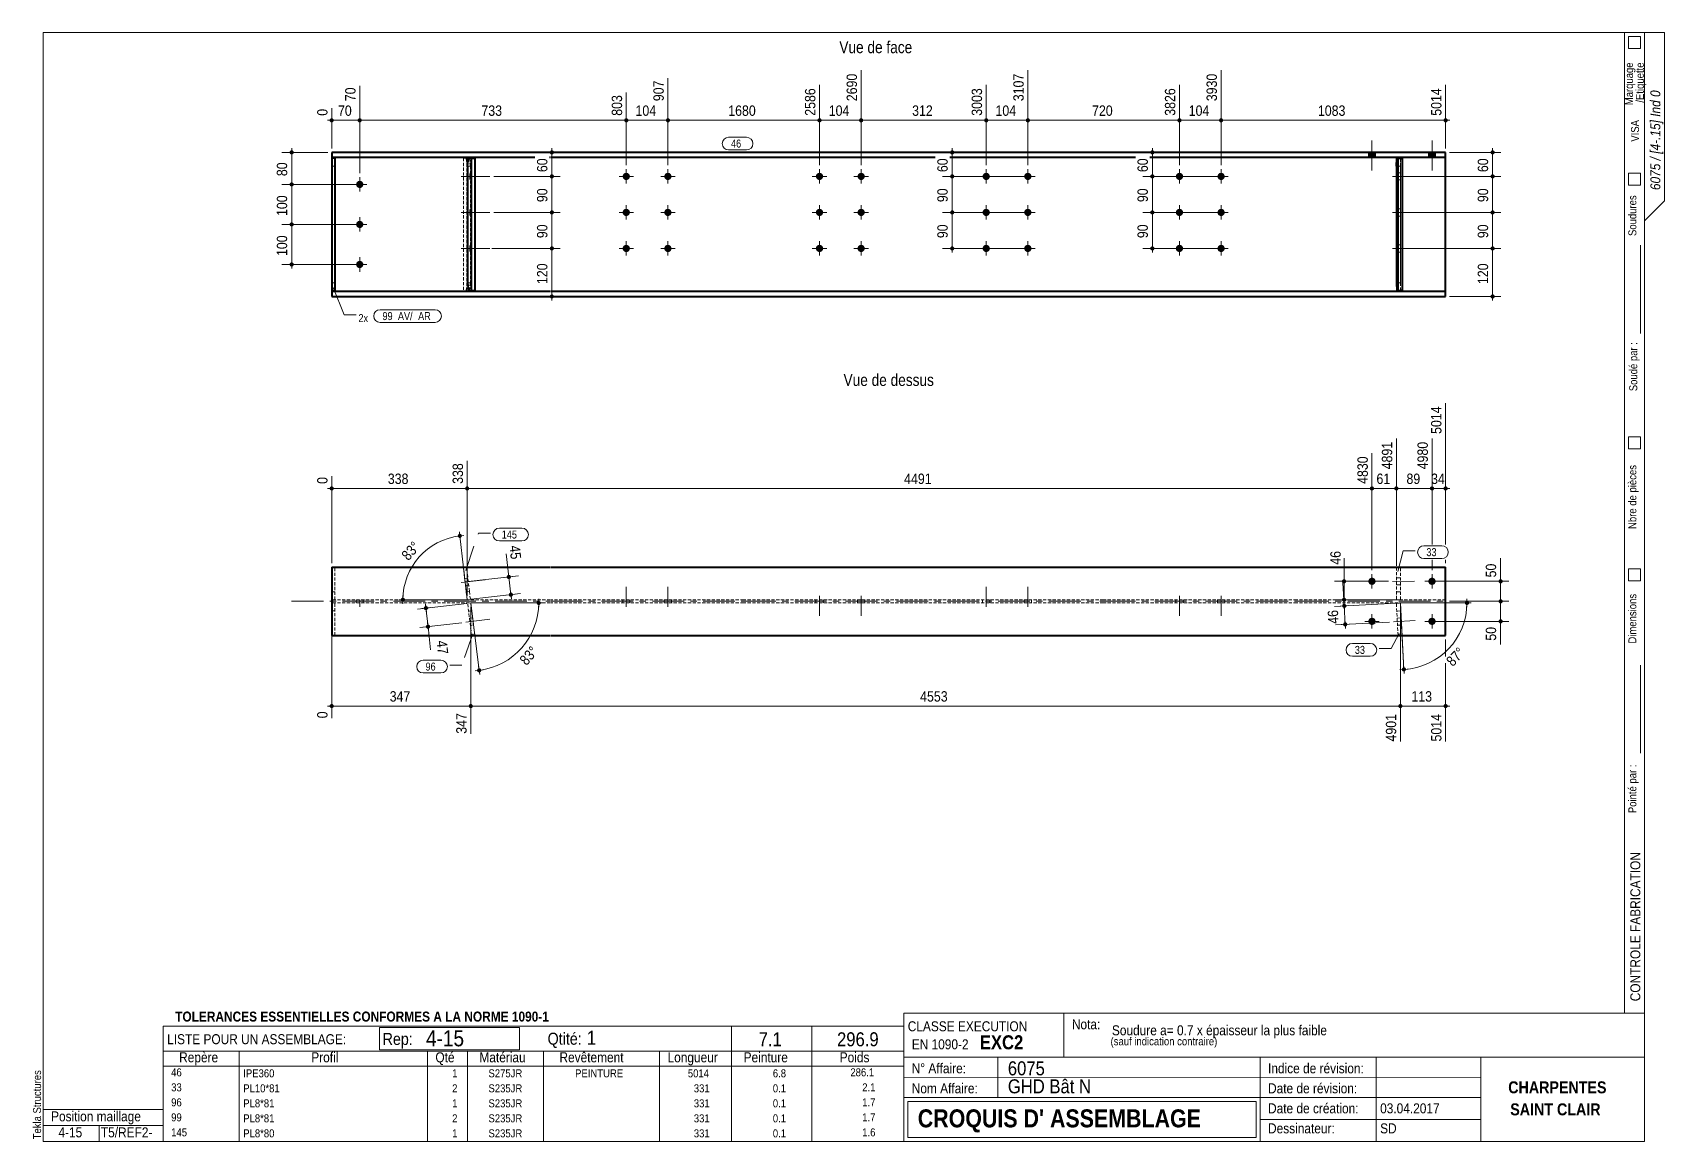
# Model space of a CAD drawing. Header units: millimetres. Extents: x 2 to 410, y 5 to 282.
import ezdxf

# ---------------------------------------------------------------- set-up
doc = ezdxf.new("R2010")
doc.units = ezdxf.units.MM
for name, pattern in [('AXES', [12.7, 7.9375, -1.5875, 1.5875, -1.5875]), ('CACHE2', [1.190625, 0.79375, -0.396875]), ('INTERROMPUX2', [9.525, 6.35, -3.175])]:
    doc.linetypes.add(name, pattern=pattern)
for name, color, linetype, lineweight in [('Autre type objet', 1, 'Continuous', 0), ('Axe', 1, 'Continuous', 0), ('Boulon', 7, 'Continuous', 0), ('Cache', 7, 'Continuous', 0), ('Cotation', 7, 'Continuous', 0), ('Feuille dessin', 5, 'Continuous', 0), ('Piece', 2, 'Continuous', 0), ('Repère pièce', 3, 'Continuous', 0)]:
    doc.layers.add(name, color=color, linetype=linetype, lineweight=lineweight)
doc.styles.add('ARIAL', font='ARIAL.TTF')
doc.styles.add('ARIAL_BOLD', font='ARIALBD.TTF')
doc.styles.add('ARIAL_ITALIC', font='ARIALI.TTF')
doc.styles.add('ARIAL_NARROW', font='ARIAL.TTF')
doc.styles.add('COMIC_SANS_MS', font='COMIC.TTF')

# ---------------------------------------------------------------- blocks, each defined once
blk = doc.blocks.new('*A1')
at = {"layer": 'Boulon'}
for points in [[(210.26, 246.04), (210.25, 245.99), (210.25, 245.95), (210.24, 245.91), (210.23, 245.86), (210.22, 245.82), (210.2, 245.78), (210.19, 245.74), (210.17, 245.7), (210.15, 245.66), (210.13, 245.62), (210.1, 245.58), (210.08, 245.55), (210.05, 245.51), (210.02, 245.48), (209.99, 245.45), (209.96, 245.42), (209.93, 245.39), (209.89, 245.36), (209.86, 245.33), (209.82, 245.31), (209.78, 245.29), (209.74, 245.27), (209.7, 245.25), (209.66, 245.23), (209.62, 245.22), (209.58, 245.21), (209.53, 245.2), (209.49, 245.19), (209.44, 245.19), (209.4, 245.18), (209.36, 245.18), (209.31, 245.18), (209.27, 245.19), (209.22, 245.19), (209.18, 245.2), (209.14, 245.21), (209.1, 245.22), (209.05, 245.23), (209.01, 245.25), (208.97, 245.27), (208.93, 245.29), (208.89, 245.31), (208.86, 245.33), (208.82, 245.36), (208.79, 245.39), (208.75, 245.42), (208.72, 245.45), (208.69, 245.48), (208.66, 245.51), (208.63, 245.55), (208.61, 245.58), (208.58, 245.62), (208.56, 245.66), (208.54, 245.7), (208.52, 245.74), (208.51, 245.78), (208.5, 245.82), (208.48, 245.86), (208.47, 245.91), (208.47, 245.95), (208.46, 245.99), (208.46, 246.04), (208.46, 246.08), (208.46, 246.13), (208.46, 246.17), (208.47, 246.21), (208.47, 246.26), (208.48, 246.3), (208.5, 246.34), (208.51, 246.39), (208.52, 246.43), (208.54, 246.47), (208.56, 246.51), (208.58, 246.54), (208.61, 246.58), (208.63, 246.62), (208.66, 246.65), (208.69, 246.69), (208.72, 246.72), (208.75, 246.75), (208.79, 246.78), (208.82, 246.81), (208.86, 246.83), (208.89, 246.85), (208.93, 246.88), (208.97, 246.9), (209.01, 246.91), (209.05, 246.93), (209.1, 246.94), (209.14, 246.96), (209.18, 246.96), (209.22, 246.97), (209.27, 246.98), (209.31, 246.98), (209.36, 246.98), (209.4, 246.98), (209.44, 246.98), (209.49, 246.97), (209.53, 246.96), (209.58, 246.96), (209.62, 246.94), (209.66, 246.93), (209.7, 246.91), (209.74, 246.9), (209.78, 246.88), (209.82, 246.85), (209.86, 246.83), (209.89, 246.81), (209.93, 246.78), (209.96, 246.75), (209.99, 246.72), (210.02, 246.69), (210.05, 246.65), (210.08, 246.62), (210.1, 246.58), (210.13, 246.54), (210.15, 246.51), (210.17, 246.47), (210.19, 246.43), (210.2, 246.39), (210.22, 246.34), (210.23, 246.3), (210.24, 246.26), (210.25, 246.21), (210.25, 246.17), (210.26, 246.13), (210.26, 246.08)], [(210.26, 237.04), (210.25, 236.99), (210.25, 236.95), (210.24, 236.91), (210.23, 236.86), (210.22, 236.82), (210.2, 236.78), (210.19, 236.74), (210.17, 236.7), (210.15, 236.66), (210.13, 236.62), (210.1, 236.58), (210.08, 236.55), (210.05, 236.51), (210.02, 236.48), (209.99, 236.45), (209.96, 236.42), (209.93, 236.39), (209.89, 236.36), (209.86, 236.33), (209.82, 236.31), (209.78, 236.29), (209.74, 236.27), (209.7, 236.25), (209.66, 236.23), (209.62, 236.22), (209.58, 236.21), (209.53, 236.2), (209.49, 236.19), (209.44, 236.19), (209.4, 236.18), (209.36, 236.18), (209.31, 236.18), (209.27, 236.19), (209.22, 236.19), (209.18, 236.2), (209.14, 236.21), (209.1, 236.22), (209.05, 236.23), (209.01, 236.25), (208.97, 236.27), (208.93, 236.29), (208.89, 236.31), (208.86, 236.33), (208.82, 236.36), (208.79, 236.39), (208.75, 236.42), (208.72, 236.45), (208.69, 236.48), (208.66, 236.51), (208.63, 236.55), (208.61, 236.58), (208.58, 236.62), (208.56, 236.66), (208.54, 236.7), (208.52, 236.74), (208.51, 236.78), (208.5, 236.82), (208.48, 236.86), (208.47, 236.91), (208.47, 236.95), (208.46, 236.99), (208.46, 237.04), (208.46, 237.08), (208.46, 237.13), (208.46, 237.17), (208.47, 237.21), (208.47, 237.26), (208.48, 237.3), (208.5, 237.34), (208.51, 237.39), (208.52, 237.43), (208.54, 237.47), (208.56, 237.51), (208.58, 237.54), (208.61, 237.58), (208.63, 237.62), (208.66, 237.65), (208.69, 237.69), (208.72, 237.72), (208.75, 237.75), (208.79, 237.78), (208.82, 237.81), (208.86, 237.83), (208.89, 237.85), (208.93, 237.88), (208.97, 237.9), (209.01, 237.91), (209.05, 237.93), (209.1, 237.94), (209.14, 237.96), (209.18, 237.96), (209.22, 237.97), (209.27, 237.98), (209.31, 237.98), (209.36, 237.98), (209.4, 237.98), (209.44, 237.98), (209.49, 237.97), (209.53, 237.96), (209.58, 237.96), (209.62, 237.94), (209.66, 237.93), (209.7, 237.91), (209.74, 237.9), (209.78, 237.88), (209.82, 237.85), (209.86, 237.83), (209.89, 237.81), (209.93, 237.78), (209.96, 237.75), (209.99, 237.72), (210.02, 237.69), (210.05, 237.65), (210.08, 237.62), (210.1, 237.58), (210.13, 237.54), (210.15, 237.51), (210.17, 237.47), (210.19, 237.43), (210.2, 237.39), (210.22, 237.34), (210.23, 237.3), (210.24, 237.26), (210.25, 237.21), (210.25, 237.17), (210.26, 237.13), (210.26, 237.08)], [(210.26, 228.04), (210.25, 227.99), (210.25, 227.95), (210.24, 227.91), (210.23, 227.86), (210.22, 227.82), (210.2, 227.78), (210.19, 227.74), (210.17, 227.7), (210.15, 227.66), (210.13, 227.62), (210.1, 227.58), (210.08, 227.55), (210.05, 227.51), (210.02, 227.48), (209.99, 227.45), (209.96, 227.42), (209.93, 227.39), (209.89, 227.36), (209.86, 227.33), (209.82, 227.31), (209.78, 227.29), (209.74, 227.27), (209.7, 227.25), (209.66, 227.23), (209.62, 227.22), (209.58, 227.21), (209.53, 227.2), (209.49, 227.19), (209.44, 227.19), (209.4, 227.18), (209.36, 227.18), (209.31, 227.18), (209.27, 227.19), (209.22, 227.19), (209.18, 227.2), (209.14, 227.21), (209.1, 227.22), (209.05, 227.23), (209.01, 227.25), (208.97, 227.27), (208.93, 227.29), (208.89, 227.31), (208.86, 227.33), (208.82, 227.36), (208.79, 227.39), (208.75, 227.42), (208.72, 227.45), (208.69, 227.48), (208.66, 227.51), (208.63, 227.55), (208.61, 227.58), (208.58, 227.62), (208.56, 227.66), (208.54, 227.7), (208.52, 227.74), (208.51, 227.78), (208.5, 227.82), (208.48, 227.86), (208.47, 227.91), (208.47, 227.95), (208.46, 227.99), (208.46, 228.04), (208.46, 228.08), (208.46, 228.13), (208.46, 228.17), (208.47, 228.21), (208.47, 228.26), (208.48, 228.3), (208.5, 228.34), (208.51, 228.39), (208.52, 228.43), (208.54, 228.47), (208.56, 228.51), (208.58, 228.54), (208.61, 228.58), (208.63, 228.62), (208.66, 228.65), (208.69, 228.69), (208.72, 228.72), (208.75, 228.75), (208.79, 228.78), (208.82, 228.81), (208.86, 228.83), (208.89, 228.85), (208.93, 228.88), (208.97, 228.9), (209.01, 228.91), (209.05, 228.93), (209.1, 228.94), (209.14, 228.96), (209.18, 228.96), (209.22, 228.97), (209.27, 228.98), (209.31, 228.98), (209.36, 228.98), (209.4, 228.98), (209.44, 228.98), (209.49, 228.97), (209.53, 228.96), (209.58, 228.96), (209.62, 228.94), (209.66, 228.93), (209.7, 228.91), (209.74, 228.9), (209.78, 228.88), (209.82, 228.85), (209.86, 228.83), (209.89, 228.81), (209.93, 228.78), (209.96, 228.75), (209.99, 228.72), (210.02, 228.69), (210.05, 228.65), (210.08, 228.62), (210.1, 228.58), (210.13, 228.54), (210.15, 228.51), (210.17, 228.47), (210.19, 228.43), (210.2, 228.39), (210.22, 228.34), (210.23, 228.3), (210.24, 228.26), (210.25, 228.21), (210.25, 228.17), (210.26, 228.13), (210.26, 228.08)]]:
    blk.add_hatch(color=256, dxfattribs=at).paths.add_polyline_path(points, flags=17)
at = {"layer": 'Boulon', "linetype": 'Continuous', "lineweight": 0}
for p, q in [((211.16, 246.08), (207.56, 246.08)), ((209.36, 247.88), (209.36, 244.28)), ((211.16, 237.08), (207.56, 237.08)), ((209.36, 238.88), (209.36, 235.28)), ((209.36, 229.88), (209.36, 226.28)), ((211.16, 228.08), (207.56, 228.08))]:
    blk.add_line(p, q, dxfattribs=at)
blk = doc.blocks.new('*A2')
at = {"layer": 'Boulon'}
for points in [[(199.86, 246.04), (199.85, 245.99), (199.85, 245.95), (199.84, 245.91), (199.83, 245.86), (199.82, 245.82), (199.8, 245.78), (199.79, 245.74), (199.77, 245.7), (199.75, 245.66), (199.73, 245.62), (199.7, 245.58), (199.68, 245.55), (199.65, 245.51), (199.62, 245.48), (199.59, 245.45), (199.56, 245.42), (199.53, 245.39), (199.49, 245.36), (199.46, 245.33), (199.42, 245.31), (199.38, 245.29), (199.34, 245.27), (199.3, 245.25), (199.26, 245.23), (199.22, 245.22), (199.18, 245.21), (199.13, 245.2), (199.09, 245.19), (199.04, 245.19), (199, 245.18), (198.96, 245.18), (198.91, 245.18), (198.87, 245.19), (198.82, 245.19), (198.78, 245.2), (198.74, 245.21), (198.7, 245.22), (198.65, 245.23), (198.61, 245.25), (198.57, 245.27), (198.53, 245.29), (198.49, 245.31), (198.46, 245.33), (198.42, 245.36), (198.39, 245.39), (198.35, 245.42), (198.32, 245.45), (198.29, 245.48), (198.26, 245.51), (198.23, 245.55), (198.21, 245.58), (198.18, 245.62), (198.16, 245.66), (198.14, 245.7), (198.12, 245.74), (198.11, 245.78), (198.1, 245.82), (198.08, 245.86), (198.07, 245.91), (198.07, 245.95), (198.06, 245.99), (198.06, 246.04), (198.06, 246.08), (198.06, 246.13), (198.06, 246.17), (198.07, 246.21), (198.07, 246.26), (198.08, 246.3), (198.1, 246.34), (198.11, 246.39), (198.12, 246.43), (198.14, 246.47), (198.16, 246.51), (198.18, 246.54), (198.21, 246.58), (198.23, 246.62), (198.26, 246.65), (198.29, 246.69), (198.32, 246.72), (198.35, 246.75), (198.39, 246.78), (198.42, 246.81), (198.46, 246.83), (198.49, 246.85), (198.53, 246.88), (198.57, 246.9), (198.61, 246.91), (198.65, 246.93), (198.7, 246.94), (198.74, 246.96), (198.78, 246.96), (198.82, 246.97), (198.87, 246.98), (198.91, 246.98), (198.96, 246.98), (199, 246.98), (199.04, 246.98), (199.09, 246.97), (199.13, 246.96), (199.18, 246.96), (199.22, 246.94), (199.26, 246.93), (199.3, 246.91), (199.34, 246.9), (199.38, 246.88), (199.42, 246.85), (199.46, 246.83), (199.49, 246.81), (199.53, 246.78), (199.56, 246.75), (199.59, 246.72), (199.62, 246.69), (199.65, 246.65), (199.68, 246.62), (199.7, 246.58), (199.73, 246.54), (199.75, 246.51), (199.77, 246.47), (199.79, 246.43), (199.8, 246.39), (199.82, 246.34), (199.83, 246.3), (199.84, 246.26), (199.85, 246.21), (199.85, 246.17), (199.86, 246.13), (199.86, 246.08)], [(199.86, 237.04), (199.85, 236.99), (199.85, 236.95), (199.84, 236.91), (199.83, 236.86), (199.82, 236.82), (199.8, 236.78), (199.79, 236.74), (199.77, 236.7), (199.75, 236.66), (199.73, 236.62), (199.7, 236.58), (199.68, 236.55), (199.65, 236.51), (199.62, 236.48), (199.59, 236.45), (199.56, 236.42), (199.53, 236.39), (199.49, 236.36), (199.46, 236.33), (199.42, 236.31), (199.38, 236.29), (199.34, 236.27), (199.3, 236.25), (199.26, 236.23), (199.22, 236.22), (199.18, 236.21), (199.13, 236.2), (199.09, 236.19), (199.04, 236.19), (199, 236.18), (198.96, 236.18), (198.91, 236.18), (198.87, 236.19), (198.82, 236.19), (198.78, 236.2), (198.74, 236.21), (198.7, 236.22), (198.65, 236.23), (198.61, 236.25), (198.57, 236.27), (198.53, 236.29), (198.49, 236.31), (198.46, 236.33), (198.42, 236.36), (198.39, 236.39), (198.35, 236.42), (198.32, 236.45), (198.29, 236.48), (198.26, 236.51), (198.23, 236.55), (198.21, 236.58), (198.18, 236.62), (198.16, 236.66), (198.14, 236.7), (198.12, 236.74), (198.11, 236.78), (198.1, 236.82), (198.08, 236.86), (198.07, 236.91), (198.07, 236.95), (198.06, 236.99), (198.06, 237.04), (198.06, 237.08), (198.06, 237.13), (198.06, 237.17), (198.07, 237.21), (198.07, 237.26), (198.08, 237.3), (198.1, 237.34), (198.11, 237.39), (198.12, 237.43), (198.14, 237.47), (198.16, 237.51), (198.18, 237.54), (198.21, 237.58), (198.23, 237.62), (198.26, 237.65), (198.29, 237.69), (198.32, 237.72), (198.35, 237.75), (198.39, 237.78), (198.42, 237.81), (198.46, 237.83), (198.49, 237.85), (198.53, 237.88), (198.57, 237.9), (198.61, 237.91), (198.65, 237.93), (198.7, 237.94), (198.74, 237.96), (198.78, 237.96), (198.82, 237.97), (198.87, 237.98), (198.91, 237.98), (198.96, 237.98), (199, 237.98), (199.04, 237.98), (199.09, 237.97), (199.13, 237.96), (199.18, 237.96), (199.22, 237.94), (199.26, 237.93), (199.3, 237.91), (199.34, 237.9), (199.38, 237.88), (199.42, 237.85), (199.46, 237.83), (199.49, 237.81), (199.53, 237.78), (199.56, 237.75), (199.59, 237.72), (199.62, 237.69), (199.65, 237.65), (199.68, 237.62), (199.7, 237.58), (199.73, 237.54), (199.75, 237.51), (199.77, 237.47), (199.79, 237.43), (199.8, 237.39), (199.82, 237.34), (199.83, 237.3), (199.84, 237.26), (199.85, 237.21), (199.85, 237.17), (199.86, 237.13), (199.86, 237.08)], [(199.86, 228.04), (199.85, 227.99), (199.85, 227.95), (199.84, 227.91), (199.83, 227.86), (199.82, 227.82), (199.8, 227.78), (199.79, 227.74), (199.77, 227.7), (199.75, 227.66), (199.73, 227.62), (199.7, 227.58), (199.68, 227.55), (199.65, 227.51), (199.62, 227.48), (199.59, 227.45), (199.56, 227.42), (199.53, 227.39), (199.49, 227.36), (199.46, 227.33), (199.42, 227.31), (199.38, 227.29), (199.34, 227.27), (199.3, 227.25), (199.26, 227.23), (199.22, 227.22), (199.18, 227.21), (199.13, 227.2), (199.09, 227.19), (199.04, 227.19), (199, 227.18), (198.96, 227.18), (198.91, 227.18), (198.87, 227.19), (198.82, 227.19), (198.78, 227.2), (198.74, 227.21), (198.7, 227.22), (198.65, 227.23), (198.61, 227.25), (198.57, 227.27), (198.53, 227.29), (198.49, 227.31), (198.46, 227.33), (198.42, 227.36), (198.39, 227.39), (198.35, 227.42), (198.32, 227.45), (198.29, 227.48), (198.26, 227.51), (198.23, 227.55), (198.21, 227.58), (198.18, 227.62), (198.16, 227.66), (198.14, 227.7), (198.12, 227.74), (198.11, 227.78), (198.1, 227.82), (198.08, 227.86), (198.07, 227.91), (198.07, 227.95), (198.06, 227.99), (198.06, 228.04), (198.06, 228.08), (198.06, 228.13), (198.06, 228.17), (198.07, 228.21), (198.07, 228.26), (198.08, 228.3), (198.1, 228.34), (198.11, 228.39), (198.12, 228.43), (198.14, 228.47), (198.16, 228.51), (198.18, 228.54), (198.21, 228.58), (198.23, 228.62), (198.26, 228.65), (198.29, 228.69), (198.32, 228.72), (198.35, 228.75), (198.39, 228.78), (198.42, 228.81), (198.46, 228.83), (198.49, 228.85), (198.53, 228.88), (198.57, 228.9), (198.61, 228.91), (198.65, 228.93), (198.7, 228.94), (198.74, 228.96), (198.78, 228.96), (198.82, 228.97), (198.87, 228.98), (198.91, 228.98), (198.96, 228.98), (199, 228.98), (199.04, 228.98), (199.09, 228.97), (199.13, 228.96), (199.18, 228.96), (199.22, 228.94), (199.26, 228.93), (199.3, 228.91), (199.34, 228.9), (199.38, 228.88), (199.42, 228.85), (199.46, 228.83), (199.49, 228.81), (199.53, 228.78), (199.56, 228.75), (199.59, 228.72), (199.62, 228.69), (199.65, 228.65), (199.68, 228.62), (199.7, 228.58), (199.73, 228.54), (199.75, 228.51), (199.77, 228.47), (199.79, 228.43), (199.8, 228.39), (199.82, 228.34), (199.83, 228.3), (199.84, 228.26), (199.85, 228.21), (199.85, 228.17), (199.86, 228.13), (199.86, 228.08)]]:
    blk.add_hatch(color=256, dxfattribs=at).paths.add_polyline_path(points, flags=17)
at = {"layer": 'Boulon', "linetype": 'Continuous', "lineweight": 0}
for p, q in [((200.76, 246.08), (197.16, 246.08)), ((198.96, 247.88), (198.96, 244.28)), ((200.76, 237.08), (197.16, 237.08)), ((198.96, 238.88), (198.96, 235.28)), ((198.96, 229.88), (198.96, 226.28)), ((200.76, 228.08), (197.16, 228.08))]:
    blk.add_line(p, q, dxfattribs=at)
blk = doc.blocks.new('*A3')
at = {"layer": 'Boulon'}
for points in [[(300.17, 246.04), (300.17, 245.99), (300.16, 245.95), (300.15, 245.91), (300.14, 245.86), (300.13, 245.82), (300.12, 245.78), (300.1, 245.74), (300.09, 245.7), (300.07, 245.66), (300.04, 245.62), (300.02, 245.58), (299.99, 245.55), (299.97, 245.51), (299.94, 245.48), (299.91, 245.45), (299.88, 245.42), (299.84, 245.39), (299.81, 245.36), (299.77, 245.33), (299.73, 245.31), (299.7, 245.29), (299.66, 245.27), (299.62, 245.25), (299.57, 245.23), (299.53, 245.22), (299.49, 245.21), (299.45, 245.2), (299.4, 245.19), (299.36, 245.19), (299.32, 245.18), (299.27, 245.18), (299.23, 245.18), (299.18, 245.19), (299.14, 245.19), (299.1, 245.2), (299.05, 245.21), (299.01, 245.22), (298.97, 245.23), (298.93, 245.25), (298.89, 245.27), (298.85, 245.29), (298.81, 245.31), (298.77, 245.33), (298.74, 245.36), (298.7, 245.39), (298.67, 245.42), (298.64, 245.45), (298.6, 245.48), (298.58, 245.51), (298.55, 245.55), (298.52, 245.58), (298.5, 245.62), (298.48, 245.66), (298.46, 245.7), (298.44, 245.74), (298.42, 245.78), (298.41, 245.82), (298.4, 245.86), (298.39, 245.91), (298.38, 245.95), (298.38, 245.99), (298.37, 246.04), (298.37, 246.08), (298.37, 246.13), (298.38, 246.17), (298.38, 246.21), (298.39, 246.26), (298.4, 246.3), (298.41, 246.34), (298.42, 246.39), (298.44, 246.43), (298.46, 246.47), (298.48, 246.51), (298.5, 246.54), (298.52, 246.58), (298.55, 246.62), (298.58, 246.65), (298.6, 246.69), (298.64, 246.72), (298.67, 246.75), (298.7, 246.78), (298.74, 246.81), (298.77, 246.83), (298.81, 246.85), (298.85, 246.88), (298.89, 246.9), (298.93, 246.91), (298.97, 246.93), (299.01, 246.94), (299.05, 246.96), (299.1, 246.96), (299.14, 246.97), (299.18, 246.98), (299.23, 246.98), (299.27, 246.98), (299.32, 246.98), (299.36, 246.98), (299.4, 246.97), (299.45, 246.96), (299.49, 246.96), (299.53, 246.94), (299.57, 246.93), (299.62, 246.91), (299.66, 246.9), (299.7, 246.88), (299.73, 246.85), (299.77, 246.83), (299.81, 246.81), (299.84, 246.78), (299.88, 246.75), (299.91, 246.72), (299.94, 246.69), (299.97, 246.65), (299.99, 246.62), (300.02, 246.58), (300.04, 246.54), (300.07, 246.51), (300.09, 246.47), (300.1, 246.43), (300.12, 246.39), (300.13, 246.34), (300.14, 246.3), (300.15, 246.26), (300.16, 246.21), (300.17, 246.17), (300.17, 246.13), (300.17, 246.08)], [(300.17, 237.04), (300.17, 236.99), (300.16, 236.95), (300.15, 236.91), (300.14, 236.86), (300.13, 236.82), (300.12, 236.78), (300.1, 236.74), (300.09, 236.7), (300.07, 236.66), (300.04, 236.62), (300.02, 236.58), (299.99, 236.55), (299.97, 236.51), (299.94, 236.48), (299.91, 236.45), (299.88, 236.42), (299.84, 236.39), (299.81, 236.36), (299.77, 236.33), (299.73, 236.31), (299.7, 236.29), (299.66, 236.27), (299.62, 236.25), (299.57, 236.23), (299.53, 236.22), (299.49, 236.21), (299.45, 236.2), (299.4, 236.19), (299.36, 236.19), (299.32, 236.18), (299.27, 236.18), (299.23, 236.18), (299.18, 236.19), (299.14, 236.19), (299.1, 236.2), (299.05, 236.21), (299.01, 236.22), (298.97, 236.23), (298.93, 236.25), (298.89, 236.27), (298.85, 236.29), (298.81, 236.31), (298.77, 236.33), (298.74, 236.36), (298.7, 236.39), (298.67, 236.42), (298.64, 236.45), (298.6, 236.48), (298.58, 236.51), (298.55, 236.55), (298.52, 236.58), (298.5, 236.62), (298.48, 236.66), (298.46, 236.7), (298.44, 236.74), (298.42, 236.78), (298.41, 236.82), (298.4, 236.86), (298.39, 236.91), (298.38, 236.95), (298.38, 236.99), (298.37, 237.04), (298.37, 237.08), (298.37, 237.13), (298.38, 237.17), (298.38, 237.21), (298.39, 237.26), (298.4, 237.3), (298.41, 237.34), (298.42, 237.39), (298.44, 237.43), (298.46, 237.47), (298.48, 237.51), (298.5, 237.54), (298.52, 237.58), (298.55, 237.62), (298.58, 237.65), (298.6, 237.69), (298.64, 237.72), (298.67, 237.75), (298.7, 237.78), (298.74, 237.81), (298.77, 237.83), (298.81, 237.85), (298.85, 237.88), (298.89, 237.9), (298.93, 237.91), (298.97, 237.93), (299.01, 237.94), (299.05, 237.96), (299.1, 237.96), (299.14, 237.97), (299.18, 237.98), (299.23, 237.98), (299.27, 237.98), (299.32, 237.98), (299.36, 237.98), (299.4, 237.97), (299.45, 237.96), (299.49, 237.96), (299.53, 237.94), (299.57, 237.93), (299.62, 237.91), (299.66, 237.9), (299.7, 237.88), (299.73, 237.85), (299.77, 237.83), (299.81, 237.81), (299.84, 237.78), (299.88, 237.75), (299.91, 237.72), (299.94, 237.69), (299.97, 237.65), (299.99, 237.62), (300.02, 237.58), (300.04, 237.54), (300.07, 237.51), (300.09, 237.47), (300.1, 237.43), (300.12, 237.39), (300.13, 237.34), (300.14, 237.3), (300.15, 237.26), (300.16, 237.21), (300.17, 237.17), (300.17, 237.13), (300.17, 237.08)], [(300.17, 228.04), (300.17, 227.99), (300.16, 227.95), (300.15, 227.91), (300.14, 227.86), (300.13, 227.82), (300.12, 227.78), (300.1, 227.74), (300.09, 227.7), (300.07, 227.66), (300.04, 227.62), (300.02, 227.58), (299.99, 227.55), (299.97, 227.51), (299.94, 227.48), (299.91, 227.45), (299.88, 227.42), (299.84, 227.39), (299.81, 227.36), (299.77, 227.33), (299.73, 227.31), (299.7, 227.29), (299.66, 227.27), (299.62, 227.25), (299.57, 227.23), (299.53, 227.22), (299.49, 227.21), (299.45, 227.2), (299.4, 227.19), (299.36, 227.19), (299.32, 227.18), (299.27, 227.18), (299.23, 227.18), (299.18, 227.19), (299.14, 227.19), (299.1, 227.2), (299.05, 227.21), (299.01, 227.22), (298.97, 227.23), (298.93, 227.25), (298.89, 227.27), (298.85, 227.29), (298.81, 227.31), (298.77, 227.33), (298.74, 227.36), (298.7, 227.39), (298.67, 227.42), (298.64, 227.45), (298.6, 227.48), (298.58, 227.51), (298.55, 227.55), (298.52, 227.58), (298.5, 227.62), (298.48, 227.66), (298.46, 227.7), (298.44, 227.74), (298.42, 227.78), (298.41, 227.82), (298.4, 227.86), (298.39, 227.91), (298.38, 227.95), (298.38, 227.99), (298.37, 228.04), (298.37, 228.08), (298.37, 228.13), (298.38, 228.17), (298.38, 228.21), (298.39, 228.26), (298.4, 228.3), (298.41, 228.34), (298.42, 228.39), (298.44, 228.43), (298.46, 228.47), (298.48, 228.51), (298.5, 228.54), (298.52, 228.58), (298.55, 228.62), (298.58, 228.65), (298.6, 228.69), (298.64, 228.72), (298.67, 228.75), (298.7, 228.78), (298.74, 228.81), (298.77, 228.83), (298.81, 228.85), (298.85, 228.88), (298.89, 228.9), (298.93, 228.91), (298.97, 228.93), (299.01, 228.94), (299.05, 228.96), (299.1, 228.96), (299.14, 228.97), (299.18, 228.98), (299.23, 228.98), (299.27, 228.98), (299.32, 228.98), (299.36, 228.98), (299.4, 228.97), (299.45, 228.96), (299.49, 228.96), (299.53, 228.94), (299.57, 228.93), (299.62, 228.91), (299.66, 228.9), (299.7, 228.88), (299.73, 228.85), (299.77, 228.83), (299.81, 228.81), (299.84, 228.78), (299.88, 228.75), (299.91, 228.72), (299.94, 228.69), (299.97, 228.65), (299.99, 228.62), (300.02, 228.58), (300.04, 228.54), (300.07, 228.51), (300.09, 228.47), (300.1, 228.43), (300.12, 228.39), (300.13, 228.34), (300.14, 228.3), (300.15, 228.26), (300.16, 228.21), (300.17, 228.17), (300.17, 228.13), (300.17, 228.08)]]:
    blk.add_hatch(color=256, dxfattribs=at).paths.add_polyline_path(points, flags=17)
at = {"layer": 'Boulon', "linetype": 'Continuous', "lineweight": 0}
for p, q in [((301.07, 246.08), (297.47, 246.08)), ((299.27, 247.88), (299.27, 244.28)), ((301.07, 237.08), (297.47, 237.08)), ((299.27, 238.88), (299.27, 235.28)), ((299.27, 229.88), (299.27, 226.28)), ((301.07, 228.08), (297.47, 228.08))]:
    blk.add_line(p, q, dxfattribs=at)
blk = doc.blocks.new('*A4')
at = {"layer": 'Boulon'}
for points in [[(289.77, 246.04), (289.77, 245.99), (289.76, 245.95), (289.75, 245.91), (289.74, 245.86), (289.73, 245.82), (289.72, 245.78), (289.7, 245.74), (289.69, 245.7), (289.67, 245.66), (289.64, 245.62), (289.62, 245.58), (289.59, 245.55), (289.57, 245.51), (289.54, 245.48), (289.51, 245.45), (289.48, 245.42), (289.44, 245.39), (289.41, 245.36), (289.37, 245.33), (289.33, 245.31), (289.3, 245.29), (289.26, 245.27), (289.22, 245.25), (289.17, 245.23), (289.13, 245.22), (289.09, 245.21), (289.05, 245.2), (289, 245.19), (288.96, 245.19), (288.92, 245.18), (288.87, 245.18), (288.83, 245.18), (288.78, 245.19), (288.74, 245.19), (288.7, 245.2), (288.65, 245.21), (288.61, 245.22), (288.57, 245.23), (288.53, 245.25), (288.49, 245.27), (288.45, 245.29), (288.41, 245.31), (288.37, 245.33), (288.34, 245.36), (288.3, 245.39), (288.27, 245.42), (288.24, 245.45), (288.2, 245.48), (288.18, 245.51), (288.15, 245.55), (288.12, 245.58), (288.1, 245.62), (288.08, 245.66), (288.06, 245.7), (288.04, 245.74), (288.02, 245.78), (288.01, 245.82), (288, 245.86), (287.99, 245.91), (287.98, 245.95), (287.98, 245.99), (287.97, 246.04), (287.97, 246.08), (287.97, 246.13), (287.98, 246.17), (287.98, 246.21), (287.99, 246.26), (288, 246.3), (288.01, 246.34), (288.02, 246.39), (288.04, 246.43), (288.06, 246.47), (288.08, 246.51), (288.1, 246.54), (288.12, 246.58), (288.15, 246.62), (288.18, 246.65), (288.2, 246.69), (288.24, 246.72), (288.27, 246.75), (288.3, 246.78), (288.34, 246.81), (288.37, 246.83), (288.41, 246.85), (288.45, 246.88), (288.49, 246.9), (288.53, 246.91), (288.57, 246.93), (288.61, 246.94), (288.65, 246.96), (288.7, 246.96), (288.74, 246.97), (288.78, 246.98), (288.83, 246.98), (288.87, 246.98), (288.92, 246.98), (288.96, 246.98), (289, 246.97), (289.05, 246.96), (289.09, 246.96), (289.13, 246.94), (289.17, 246.93), (289.22, 246.91), (289.26, 246.9), (289.3, 246.88), (289.33, 246.85), (289.37, 246.83), (289.41, 246.81), (289.44, 246.78), (289.48, 246.75), (289.51, 246.72), (289.54, 246.69), (289.57, 246.65), (289.59, 246.62), (289.62, 246.58), (289.64, 246.54), (289.67, 246.51), (289.69, 246.47), (289.7, 246.43), (289.72, 246.39), (289.73, 246.34), (289.74, 246.3), (289.75, 246.26), (289.76, 246.21), (289.77, 246.17), (289.77, 246.13), (289.77, 246.08)], [(289.77, 237.04), (289.77, 236.99), (289.76, 236.95), (289.75, 236.91), (289.74, 236.86), (289.73, 236.82), (289.72, 236.78), (289.7, 236.74), (289.69, 236.7), (289.67, 236.66), (289.64, 236.62), (289.62, 236.58), (289.59, 236.55), (289.57, 236.51), (289.54, 236.48), (289.51, 236.45), (289.48, 236.42), (289.44, 236.39), (289.41, 236.36), (289.37, 236.33), (289.33, 236.31), (289.3, 236.29), (289.26, 236.27), (289.22, 236.25), (289.17, 236.23), (289.13, 236.22), (289.09, 236.21), (289.05, 236.2), (289, 236.19), (288.96, 236.19), (288.92, 236.18), (288.87, 236.18), (288.83, 236.18), (288.78, 236.19), (288.74, 236.19), (288.7, 236.2), (288.65, 236.21), (288.61, 236.22), (288.57, 236.23), (288.53, 236.25), (288.49, 236.27), (288.45, 236.29), (288.41, 236.31), (288.37, 236.33), (288.34, 236.36), (288.3, 236.39), (288.27, 236.42), (288.24, 236.45), (288.2, 236.48), (288.18, 236.51), (288.15, 236.55), (288.12, 236.58), (288.1, 236.62), (288.08, 236.66), (288.06, 236.7), (288.04, 236.74), (288.02, 236.78), (288.01, 236.82), (288, 236.86), (287.99, 236.91), (287.98, 236.95), (287.98, 236.99), (287.97, 237.04), (287.97, 237.08), (287.97, 237.13), (287.98, 237.17), (287.98, 237.21), (287.99, 237.26), (288, 237.3), (288.01, 237.34), (288.02, 237.39), (288.04, 237.43), (288.06, 237.47), (288.08, 237.51), (288.1, 237.54), (288.12, 237.58), (288.15, 237.62), (288.18, 237.65), (288.2, 237.69), (288.24, 237.72), (288.27, 237.75), (288.3, 237.78), (288.34, 237.81), (288.37, 237.83), (288.41, 237.85), (288.45, 237.88), (288.49, 237.9), (288.53, 237.91), (288.57, 237.93), (288.61, 237.94), (288.65, 237.96), (288.7, 237.96), (288.74, 237.97), (288.78, 237.98), (288.83, 237.98), (288.87, 237.98), (288.92, 237.98), (288.96, 237.98), (289, 237.97), (289.05, 237.96), (289.09, 237.96), (289.13, 237.94), (289.17, 237.93), (289.22, 237.91), (289.26, 237.9), (289.3, 237.88), (289.33, 237.85), (289.37, 237.83), (289.41, 237.81), (289.44, 237.78), (289.48, 237.75), (289.51, 237.72), (289.54, 237.69), (289.57, 237.65), (289.59, 237.62), (289.62, 237.58), (289.64, 237.54), (289.67, 237.51), (289.69, 237.47), (289.7, 237.43), (289.72, 237.39), (289.73, 237.34), (289.74, 237.3), (289.75, 237.26), (289.76, 237.21), (289.77, 237.17), (289.77, 237.13), (289.77, 237.08)], [(289.77, 228.04), (289.77, 227.99), (289.76, 227.95), (289.75, 227.91), (289.74, 227.86), (289.73, 227.82), (289.72, 227.78), (289.7, 227.74), (289.69, 227.7), (289.67, 227.66), (289.64, 227.62), (289.62, 227.58), (289.59, 227.55), (289.57, 227.51), (289.54, 227.48), (289.51, 227.45), (289.48, 227.42), (289.44, 227.39), (289.41, 227.36), (289.37, 227.33), (289.33, 227.31), (289.3, 227.29), (289.26, 227.27), (289.22, 227.25), (289.17, 227.23), (289.13, 227.22), (289.09, 227.21), (289.05, 227.2), (289, 227.19), (288.96, 227.19), (288.92, 227.18), (288.87, 227.18), (288.83, 227.18), (288.78, 227.19), (288.74, 227.19), (288.7, 227.2), (288.65, 227.21), (288.61, 227.22), (288.57, 227.23), (288.53, 227.25), (288.49, 227.27), (288.45, 227.29), (288.41, 227.31), (288.37, 227.33), (288.34, 227.36), (288.3, 227.39), (288.27, 227.42), (288.24, 227.45), (288.2, 227.48), (288.18, 227.51), (288.15, 227.55), (288.12, 227.58), (288.1, 227.62), (288.08, 227.66), (288.06, 227.7), (288.04, 227.74), (288.02, 227.78), (288.01, 227.82), (288, 227.86), (287.99, 227.91), (287.98, 227.95), (287.98, 227.99), (287.97, 228.04), (287.97, 228.08), (287.97, 228.13), (287.98, 228.17), (287.98, 228.21), (287.99, 228.26), (288, 228.3), (288.01, 228.34), (288.02, 228.39), (288.04, 228.43), (288.06, 228.47), (288.08, 228.51), (288.1, 228.54), (288.12, 228.58), (288.15, 228.62), (288.18, 228.65), (288.2, 228.69), (288.24, 228.72), (288.27, 228.75), (288.3, 228.78), (288.34, 228.81), (288.37, 228.83), (288.41, 228.85), (288.45, 228.88), (288.49, 228.9), (288.53, 228.91), (288.57, 228.93), (288.61, 228.94), (288.65, 228.96), (288.7, 228.96), (288.74, 228.97), (288.78, 228.98), (288.83, 228.98), (288.87, 228.98), (288.92, 228.98), (288.96, 228.98), (289, 228.97), (289.05, 228.96), (289.09, 228.96), (289.13, 228.94), (289.17, 228.93), (289.22, 228.91), (289.26, 228.9), (289.3, 228.88), (289.33, 228.85), (289.37, 228.83), (289.41, 228.81), (289.44, 228.78), (289.48, 228.75), (289.51, 228.72), (289.54, 228.69), (289.57, 228.65), (289.59, 228.62), (289.62, 228.58), (289.64, 228.54), (289.67, 228.51), (289.69, 228.47), (289.7, 228.43), (289.72, 228.39), (289.73, 228.34), (289.74, 228.3), (289.75, 228.26), (289.76, 228.21), (289.77, 228.17), (289.77, 228.13), (289.77, 228.08)]]:
    blk.add_hatch(color=256, dxfattribs=at).paths.add_polyline_path(points, flags=17)
at = {"layer": 'Boulon', "linetype": 'Continuous', "lineweight": 0}
for p, q in [((290.67, 246.08), (287.07, 246.08)), ((288.87, 247.88), (288.87, 244.28)), ((290.67, 237.08), (287.07, 237.08)), ((288.87, 238.88), (288.87, 235.28)), ((288.87, 229.88), (288.87, 226.28)), ((290.67, 228.08), (287.07, 228.08))]:
    blk.add_line(p, q, dxfattribs=at)
blk = doc.blocks.new('*A5')
at = {"layer": 'Boulon'}
for points in [[(85, 244.04), (84.99, 243.99), (84.99, 243.95), (84.98, 243.91), (84.97, 243.86), (84.96, 243.82), (84.95, 243.78), (84.93, 243.74), (84.91, 243.7), (84.89, 243.66), (84.87, 243.62), (84.85, 243.58), (84.82, 243.55), (84.79, 243.51), (84.77, 243.48), (84.73, 243.45), (84.7, 243.42), (84.67, 243.39), (84.63, 243.36), (84.6, 243.33), (84.56, 243.31), (84.52, 243.29), (84.48, 243.27), (84.44, 243.25), (84.4, 243.23), (84.36, 243.22), (84.32, 243.21), (84.27, 243.2), (84.23, 243.19), (84.19, 243.19), (84.14, 243.18), (84.1, 243.18), (84.05, 243.18), (84.01, 243.19), (83.97, 243.19), (83.92, 243.2), (83.88, 243.21), (83.84, 243.22), (83.8, 243.23), (83.75, 243.25), (83.71, 243.27), (83.67, 243.29), (83.64, 243.31), (83.6, 243.33), (83.56, 243.36), (83.53, 243.39), (83.49, 243.42), (83.46, 243.45), (83.43, 243.48), (83.4, 243.51), (83.38, 243.55), (83.35, 243.58), (83.33, 243.62), (83.3, 243.66), (83.28, 243.7), (83.27, 243.74), (83.25, 243.78), (83.24, 243.82), (83.23, 243.86), (83.22, 243.91), (83.21, 243.95), (83.2, 243.99), (83.2, 244.04), (83.2, 244.08), (83.2, 244.13), (83.2, 244.17), (83.21, 244.21), (83.22, 244.26), (83.23, 244.3), (83.24, 244.34), (83.25, 244.39), (83.27, 244.43), (83.28, 244.47), (83.3, 244.51), (83.33, 244.54), (83.35, 244.58), (83.38, 244.62), (83.4, 244.65), (83.43, 244.69), (83.46, 244.72), (83.49, 244.75), (83.53, 244.78), (83.56, 244.81), (83.6, 244.83), (83.64, 244.85), (83.67, 244.88), (83.71, 244.9), (83.75, 244.91), (83.8, 244.93), (83.84, 244.94), (83.88, 244.96), (83.92, 244.96), (83.97, 244.97), (84.01, 244.98), (84.05, 244.98), (84.1, 244.98), (84.14, 244.98), (84.19, 244.98), (84.23, 244.97), (84.27, 244.96), (84.32, 244.96), (84.36, 244.94), (84.4, 244.93), (84.44, 244.91), (84.48, 244.9), (84.52, 244.88), (84.56, 244.85), (84.6, 244.83), (84.63, 244.81), (84.67, 244.78), (84.7, 244.75), (84.73, 244.72), (84.77, 244.69), (84.79, 244.65), (84.82, 244.62), (84.85, 244.58), (84.87, 244.54), (84.89, 244.51), (84.91, 244.47), (84.93, 244.43), (84.95, 244.39), (84.96, 244.34), (84.97, 244.3), (84.98, 244.26), (84.99, 244.21), (84.99, 244.17), (85, 244.13), (85, 244.08)], [(85, 234.04), (84.99, 233.99), (84.99, 233.95), (84.98, 233.91), (84.97, 233.86), (84.96, 233.82), (84.95, 233.78), (84.93, 233.74), (84.91, 233.7), (84.89, 233.66), (84.87, 233.62), (84.85, 233.58), (84.82, 233.55), (84.79, 233.51), (84.77, 233.48), (84.73, 233.45), (84.7, 233.42), (84.67, 233.39), (84.63, 233.36), (84.6, 233.33), (84.56, 233.31), (84.52, 233.29), (84.48, 233.27), (84.44, 233.25), (84.4, 233.23), (84.36, 233.22), (84.32, 233.21), (84.27, 233.2), (84.23, 233.19), (84.19, 233.19), (84.14, 233.18), (84.1, 233.18), (84.05, 233.18), (84.01, 233.19), (83.97, 233.19), (83.92, 233.2), (83.88, 233.21), (83.84, 233.22), (83.8, 233.23), (83.75, 233.25), (83.71, 233.27), (83.67, 233.29), (83.64, 233.31), (83.6, 233.33), (83.56, 233.36), (83.53, 233.39), (83.49, 233.42), (83.46, 233.45), (83.43, 233.48), (83.4, 233.51), (83.38, 233.55), (83.35, 233.58), (83.33, 233.62), (83.3, 233.66), (83.28, 233.7), (83.27, 233.74), (83.25, 233.78), (83.24, 233.82), (83.23, 233.86), (83.22, 233.91), (83.21, 233.95), (83.2, 233.99), (83.2, 234.04), (83.2, 234.08), (83.2, 234.13), (83.2, 234.17), (83.21, 234.21), (83.22, 234.26), (83.23, 234.3), (83.24, 234.34), (83.25, 234.39), (83.27, 234.43), (83.28, 234.47), (83.3, 234.51), (83.33, 234.54), (83.35, 234.58), (83.38, 234.62), (83.4, 234.65), (83.43, 234.69), (83.46, 234.72), (83.49, 234.75), (83.53, 234.78), (83.56, 234.81), (83.6, 234.83), (83.64, 234.85), (83.67, 234.88), (83.71, 234.9), (83.75, 234.91), (83.8, 234.93), (83.84, 234.94), (83.88, 234.96), (83.92, 234.96), (83.97, 234.97), (84.01, 234.98), (84.05, 234.98), (84.1, 234.98), (84.14, 234.98), (84.19, 234.98), (84.23, 234.97), (84.27, 234.96), (84.32, 234.96), (84.36, 234.94), (84.4, 234.93), (84.44, 234.91), (84.48, 234.9), (84.52, 234.88), (84.56, 234.85), (84.6, 234.83), (84.63, 234.81), (84.67, 234.78), (84.7, 234.75), (84.73, 234.72), (84.77, 234.69), (84.79, 234.65), (84.82, 234.62), (84.85, 234.58), (84.87, 234.54), (84.89, 234.51), (84.91, 234.47), (84.93, 234.43), (84.95, 234.39), (84.96, 234.34), (84.97, 234.3), (84.98, 234.26), (84.99, 234.21), (84.99, 234.17), (85, 234.13), (85, 234.08)], [(85, 224.04), (84.99, 223.99), (84.99, 223.95), (84.98, 223.91), (84.97, 223.86), (84.96, 223.82), (84.95, 223.78), (84.93, 223.74), (84.91, 223.7), (84.89, 223.66), (84.87, 223.62), (84.85, 223.58), (84.82, 223.55), (84.79, 223.51), (84.77, 223.48), (84.73, 223.45), (84.7, 223.42), (84.67, 223.39), (84.63, 223.36), (84.6, 223.33), (84.56, 223.31), (84.52, 223.29), (84.48, 223.27), (84.44, 223.25), (84.4, 223.23), (84.36, 223.22), (84.32, 223.21), (84.27, 223.2), (84.23, 223.19), (84.19, 223.19), (84.14, 223.18), (84.1, 223.18), (84.05, 223.18), (84.01, 223.19), (83.97, 223.19), (83.92, 223.2), (83.88, 223.21), (83.84, 223.22), (83.8, 223.23), (83.75, 223.25), (83.71, 223.27), (83.67, 223.29), (83.64, 223.31), (83.6, 223.33), (83.56, 223.36), (83.53, 223.39), (83.49, 223.42), (83.46, 223.45), (83.43, 223.48), (83.4, 223.51), (83.38, 223.55), (83.35, 223.58), (83.33, 223.62), (83.3, 223.66), (83.28, 223.7), (83.27, 223.74), (83.25, 223.78), (83.24, 223.82), (83.23, 223.86), (83.22, 223.91), (83.21, 223.95), (83.2, 223.99), (83.2, 224.04), (83.2, 224.08), (83.2, 224.13), (83.2, 224.17), (83.21, 224.21), (83.22, 224.26), (83.23, 224.3), (83.24, 224.34), (83.25, 224.39), (83.27, 224.43), (83.28, 224.47), (83.3, 224.51), (83.33, 224.54), (83.35, 224.58), (83.38, 224.62), (83.4, 224.65), (83.43, 224.69), (83.46, 224.72), (83.49, 224.75), (83.53, 224.78), (83.56, 224.81), (83.6, 224.83), (83.64, 224.85), (83.67, 224.88), (83.71, 224.9), (83.75, 224.91), (83.8, 224.93), (83.84, 224.94), (83.88, 224.96), (83.92, 224.96), (83.97, 224.97), (84.01, 224.98), (84.05, 224.98), (84.1, 224.98), (84.14, 224.98), (84.19, 224.98), (84.23, 224.97), (84.27, 224.96), (84.32, 224.96), (84.36, 224.94), (84.4, 224.93), (84.44, 224.91), (84.48, 224.9), (84.52, 224.88), (84.56, 224.85), (84.6, 224.83), (84.63, 224.81), (84.67, 224.78), (84.7, 224.75), (84.73, 224.72), (84.77, 224.69), (84.79, 224.65), (84.82, 224.62), (84.85, 224.58), (84.87, 224.54), (84.89, 224.51), (84.91, 224.47), (84.93, 224.43), (84.95, 224.39), (84.96, 224.34), (84.97, 224.3), (84.98, 224.26), (84.99, 224.21), (84.99, 224.17), (85, 224.13), (85, 224.08)]]:
    blk.add_hatch(color=256, dxfattribs=at).paths.add_polyline_path(points, flags=17)
at = {"layer": 'Boulon', "linetype": 'Continuous', "lineweight": 0}
for p, q in [((84.1, 245.88), (84.1, 242.28)), ((82.3, 244.08), (85.9, 244.08)), ((82.3, 234.08), (85.9, 234.08)), ((84.1, 235.88), (84.1, 232.28)), ((84.1, 225.88), (84.1, 222.28)), ((82.3, 224.08), (85.9, 224.08))]:
    blk.add_line(p, q, dxfattribs=at)
blk = doc.blocks.new('*A6')
at = {"layer": 'Boulon'}
for points in [[(337.86, 252.08), (337.86, 250.81), (336.06, 250.81), (336.06, 252.08)], [(337.86, 252.08), (337.86, 250.81), (336.06, 250.81), (336.06, 252.08)], [(352.86, 252.08), (352.86, 250.81), (351.06, 250.81), (351.06, 252.08)], [(352.86, 252.08), (352.86, 250.81), (351.06, 250.81), (351.06, 252.08)]]:
    blk.add_hatch(color=256, dxfattribs=at).paths.add_polyline_path(points, flags=17)
at = {"layer": 'Boulon', "linetype": 'Continuous', "lineweight": 0}
for p, q in [((336.96, 255.08), (336.96, 247.58)), ((336.96, 255.08), (336.96, 247.58)), ((351.96, 255.08), (351.96, 247.58)), ((351.96, 255.08), (351.96, 247.58)), ((336.06, 252.08), (336.06, 250.81)), ((336.06, 252.08), (336.06, 250.81)), ((337.86, 252.08), (337.86, 250.81)), ((337.86, 252.08), (337.86, 250.81)), ((351.06, 252.08), (351.06, 250.81)), ((351.06, 252.08), (351.06, 250.81)), ((352.86, 252.08), (352.86, 250.81)), ((352.86, 252.08), (352.86, 250.81))]:
    blk.add_line(p, q, dxfattribs=at)
blk = doc.blocks.new('*A7')
at = {"layer": 'Boulon'}
for points in [[(241.5, 246.04), (241.5, 245.99), (241.49, 245.95), (241.48, 245.91), (241.47, 245.86), (241.46, 245.82), (241.45, 245.78), (241.43, 245.74), (241.41, 245.7), (241.39, 245.66), (241.37, 245.62), (241.35, 245.58), (241.32, 245.55), (241.3, 245.51), (241.27, 245.48), (241.24, 245.45), (241.2, 245.42), (241.17, 245.39), (241.14, 245.36), (241.1, 245.33), (241.06, 245.31), (241.02, 245.29), (240.99, 245.27), (240.94, 245.25), (240.9, 245.23), (240.86, 245.22), (240.82, 245.21), (240.78, 245.2), (240.73, 245.19), (240.69, 245.19), (240.64, 245.18), (240.6, 245.18), (240.56, 245.18), (240.51, 245.19), (240.47, 245.19), (240.42, 245.2), (240.38, 245.21), (240.34, 245.22), (240.3, 245.23), (240.26, 245.25), (240.22, 245.27), (240.18, 245.29), (240.14, 245.31), (240.1, 245.33), (240.06, 245.36), (240.03, 245.39), (240, 245.42), (239.96, 245.45), (239.93, 245.48), (239.9, 245.51), (239.88, 245.55), (239.85, 245.58), (239.83, 245.62), (239.81, 245.66), (239.79, 245.7), (239.77, 245.74), (239.75, 245.78), (239.74, 245.82), (239.73, 245.86), (239.72, 245.91), (239.71, 245.95), (239.7, 245.99), (239.7, 246.04), (239.7, 246.08), (239.7, 246.13), (239.7, 246.17), (239.71, 246.21), (239.72, 246.26), (239.73, 246.3), (239.74, 246.34), (239.75, 246.39), (239.77, 246.43), (239.79, 246.47), (239.81, 246.51), (239.83, 246.54), (239.85, 246.58), (239.88, 246.62), (239.9, 246.65), (239.93, 246.69), (239.96, 246.72), (240, 246.75), (240.03, 246.78), (240.06, 246.81), (240.1, 246.83), (240.14, 246.85), (240.18, 246.88), (240.22, 246.9), (240.26, 246.91), (240.3, 246.93), (240.34, 246.94), (240.38, 246.96), (240.42, 246.96), (240.47, 246.97), (240.51, 246.98), (240.56, 246.98), (240.6, 246.98), (240.64, 246.98), (240.69, 246.98), (240.73, 246.97), (240.78, 246.96), (240.82, 246.96), (240.86, 246.94), (240.9, 246.93), (240.94, 246.91), (240.99, 246.9), (241.02, 246.88), (241.06, 246.85), (241.1, 246.83), (241.14, 246.81), (241.17, 246.78), (241.2, 246.75), (241.24, 246.72), (241.27, 246.69), (241.3, 246.65), (241.32, 246.62), (241.35, 246.58), (241.37, 246.54), (241.39, 246.51), (241.41, 246.47), (241.43, 246.43), (241.45, 246.39), (241.46, 246.34), (241.47, 246.3), (241.48, 246.26), (241.49, 246.21), (241.5, 246.17), (241.5, 246.13), (241.5, 246.08)], [(241.5, 237.04), (241.5, 236.99), (241.49, 236.95), (241.48, 236.91), (241.47, 236.86), (241.46, 236.82), (241.45, 236.78), (241.43, 236.74), (241.41, 236.7), (241.39, 236.66), (241.37, 236.62), (241.35, 236.58), (241.32, 236.55), (241.3, 236.51), (241.27, 236.48), (241.24, 236.45), (241.2, 236.42), (241.17, 236.39), (241.14, 236.36), (241.1, 236.33), (241.06, 236.31), (241.02, 236.29), (240.99, 236.27), (240.94, 236.25), (240.9, 236.23), (240.86, 236.22), (240.82, 236.21), (240.78, 236.2), (240.73, 236.19), (240.69, 236.19), (240.64, 236.18), (240.6, 236.18), (240.56, 236.18), (240.51, 236.19), (240.47, 236.19), (240.42, 236.2), (240.38, 236.21), (240.34, 236.22), (240.3, 236.23), (240.26, 236.25), (240.22, 236.27), (240.18, 236.29), (240.14, 236.31), (240.1, 236.33), (240.06, 236.36), (240.03, 236.39), (240, 236.42), (239.96, 236.45), (239.93, 236.48), (239.9, 236.51), (239.88, 236.55), (239.85, 236.58), (239.83, 236.62), (239.81, 236.66), (239.79, 236.7), (239.77, 236.74), (239.75, 236.78), (239.74, 236.82), (239.73, 236.86), (239.72, 236.91), (239.71, 236.95), (239.7, 236.99), (239.7, 237.04), (239.7, 237.08), (239.7, 237.13), (239.7, 237.17), (239.71, 237.21), (239.72, 237.26), (239.73, 237.3), (239.74, 237.34), (239.75, 237.39), (239.77, 237.43), (239.79, 237.47), (239.81, 237.51), (239.83, 237.54), (239.85, 237.58), (239.88, 237.62), (239.9, 237.65), (239.93, 237.69), (239.96, 237.72), (240, 237.75), (240.03, 237.78), (240.06, 237.81), (240.1, 237.83), (240.14, 237.85), (240.18, 237.88), (240.22, 237.9), (240.26, 237.91), (240.3, 237.93), (240.34, 237.94), (240.38, 237.96), (240.42, 237.96), (240.47, 237.97), (240.51, 237.98), (240.56, 237.98), (240.6, 237.98), (240.64, 237.98), (240.69, 237.98), (240.73, 237.97), (240.78, 237.96), (240.82, 237.96), (240.86, 237.94), (240.9, 237.93), (240.94, 237.91), (240.99, 237.9), (241.02, 237.88), (241.06, 237.85), (241.1, 237.83), (241.14, 237.81), (241.17, 237.78), (241.2, 237.75), (241.24, 237.72), (241.27, 237.69), (241.3, 237.65), (241.32, 237.62), (241.35, 237.58), (241.37, 237.54), (241.39, 237.51), (241.41, 237.47), (241.43, 237.43), (241.45, 237.39), (241.46, 237.34), (241.47, 237.3), (241.48, 237.26), (241.49, 237.21), (241.5, 237.17), (241.5, 237.13), (241.5, 237.08)], [(241.5, 228.04), (241.5, 227.99), (241.49, 227.95), (241.48, 227.91), (241.47, 227.86), (241.46, 227.82), (241.45, 227.78), (241.43, 227.74), (241.41, 227.7), (241.39, 227.66), (241.37, 227.62), (241.35, 227.58), (241.32, 227.55), (241.3, 227.51), (241.27, 227.48), (241.24, 227.45), (241.2, 227.42), (241.17, 227.39), (241.14, 227.36), (241.1, 227.33), (241.06, 227.31), (241.02, 227.29), (240.99, 227.27), (240.94, 227.25), (240.9, 227.23), (240.86, 227.22), (240.82, 227.21), (240.78, 227.2), (240.73, 227.19), (240.69, 227.19), (240.64, 227.18), (240.6, 227.18), (240.56, 227.18), (240.51, 227.19), (240.47, 227.19), (240.42, 227.2), (240.38, 227.21), (240.34, 227.22), (240.3, 227.23), (240.26, 227.25), (240.22, 227.27), (240.18, 227.29), (240.14, 227.31), (240.1, 227.33), (240.06, 227.36), (240.03, 227.39), (240, 227.42), (239.96, 227.45), (239.93, 227.48), (239.9, 227.51), (239.88, 227.55), (239.85, 227.58), (239.83, 227.62), (239.81, 227.66), (239.79, 227.7), (239.77, 227.74), (239.75, 227.78), (239.74, 227.82), (239.73, 227.86), (239.72, 227.91), (239.71, 227.95), (239.7, 227.99), (239.7, 228.04), (239.7, 228.08), (239.7, 228.13), (239.7, 228.17), (239.71, 228.21), (239.72, 228.26), (239.73, 228.3), (239.74, 228.34), (239.75, 228.39), (239.77, 228.43), (239.79, 228.47), (239.81, 228.51), (239.83, 228.54), (239.85, 228.58), (239.88, 228.62), (239.9, 228.65), (239.93, 228.69), (239.96, 228.72), (240, 228.75), (240.03, 228.78), (240.06, 228.81), (240.1, 228.83), (240.14, 228.85), (240.18, 228.88), (240.22, 228.9), (240.26, 228.91), (240.3, 228.93), (240.34, 228.94), (240.38, 228.96), (240.42, 228.96), (240.47, 228.97), (240.51, 228.98), (240.56, 228.98), (240.6, 228.98), (240.64, 228.98), (240.69, 228.98), (240.73, 228.97), (240.78, 228.96), (240.82, 228.96), (240.86, 228.94), (240.9, 228.93), (240.94, 228.91), (240.99, 228.9), (241.02, 228.88), (241.06, 228.85), (241.1, 228.83), (241.14, 228.81), (241.17, 228.78), (241.2, 228.75), (241.24, 228.72), (241.27, 228.69), (241.3, 228.65), (241.32, 228.62), (241.35, 228.58), (241.37, 228.54), (241.39, 228.51), (241.41, 228.47), (241.43, 228.43), (241.45, 228.39), (241.46, 228.34), (241.47, 228.3), (241.48, 228.26), (241.49, 228.21), (241.5, 228.17), (241.5, 228.13), (241.5, 228.08)]]:
    blk.add_hatch(color=256, dxfattribs=at).paths.add_polyline_path(points, flags=17)
at = {"layer": 'Boulon', "linetype": 'Continuous', "lineweight": 0}
for p, q in [((238.8, 246.08), (242.4, 246.08)), ((240.6, 247.88), (240.6, 244.28)), ((238.8, 237.08), (242.4, 237.08)), ((240.6, 238.88), (240.6, 235.28)), ((240.6, 229.88), (240.6, 226.28)), ((238.8, 228.08), (242.4, 228.08))]:
    blk.add_line(p, q, dxfattribs=at)
blk = doc.blocks.new('*A8')
at = {"layer": 'Boulon'}
for points in [[(251.9, 246.04), (251.9, 245.99), (251.89, 245.95), (251.88, 245.91), (251.87, 245.86), (251.86, 245.82), (251.85, 245.78), (251.83, 245.74), (251.81, 245.7), (251.79, 245.66), (251.77, 245.62), (251.75, 245.58), (251.72, 245.55), (251.7, 245.51), (251.67, 245.48), (251.64, 245.45), (251.6, 245.42), (251.57, 245.39), (251.54, 245.36), (251.5, 245.33), (251.46, 245.31), (251.42, 245.29), (251.39, 245.27), (251.34, 245.25), (251.3, 245.23), (251.26, 245.22), (251.22, 245.21), (251.18, 245.2), (251.13, 245.19), (251.09, 245.19), (251.04, 245.18), (251, 245.18), (250.96, 245.18), (250.91, 245.19), (250.87, 245.19), (250.82, 245.2), (250.78, 245.21), (250.74, 245.22), (250.7, 245.23), (250.66, 245.25), (250.62, 245.27), (250.58, 245.29), (250.54, 245.31), (250.5, 245.33), (250.46, 245.36), (250.43, 245.39), (250.4, 245.42), (250.36, 245.45), (250.33, 245.48), (250.3, 245.51), (250.28, 245.55), (250.25, 245.58), (250.23, 245.62), (250.21, 245.66), (250.19, 245.7), (250.17, 245.74), (250.15, 245.78), (250.14, 245.82), (250.13, 245.86), (250.12, 245.91), (250.11, 245.95), (250.1, 245.99), (250.1, 246.04), (250.1, 246.08), (250.1, 246.13), (250.1, 246.17), (250.11, 246.21), (250.12, 246.26), (250.13, 246.3), (250.14, 246.34), (250.15, 246.39), (250.17, 246.43), (250.19, 246.47), (250.21, 246.51), (250.23, 246.54), (250.25, 246.58), (250.28, 246.62), (250.3, 246.65), (250.33, 246.69), (250.36, 246.72), (250.4, 246.75), (250.43, 246.78), (250.46, 246.81), (250.5, 246.83), (250.54, 246.85), (250.58, 246.88), (250.62, 246.9), (250.66, 246.91), (250.7, 246.93), (250.74, 246.94), (250.78, 246.96), (250.82, 246.96), (250.87, 246.97), (250.91, 246.98), (250.96, 246.98), (251, 246.98), (251.04, 246.98), (251.09, 246.98), (251.13, 246.97), (251.18, 246.96), (251.22, 246.96), (251.26, 246.94), (251.3, 246.93), (251.34, 246.91), (251.39, 246.9), (251.42, 246.88), (251.46, 246.85), (251.5, 246.83), (251.54, 246.81), (251.57, 246.78), (251.6, 246.75), (251.64, 246.72), (251.67, 246.69), (251.7, 246.65), (251.72, 246.62), (251.75, 246.58), (251.77, 246.54), (251.79, 246.51), (251.81, 246.47), (251.83, 246.43), (251.85, 246.39), (251.86, 246.34), (251.87, 246.3), (251.88, 246.26), (251.89, 246.21), (251.9, 246.17), (251.9, 246.13), (251.9, 246.08)], [(251.9, 237.04), (251.9, 236.99), (251.89, 236.95), (251.88, 236.91), (251.87, 236.86), (251.86, 236.82), (251.85, 236.78), (251.83, 236.74), (251.81, 236.7), (251.79, 236.66), (251.77, 236.62), (251.75, 236.58), (251.72, 236.55), (251.7, 236.51), (251.67, 236.48), (251.64, 236.45), (251.6, 236.42), (251.57, 236.39), (251.54, 236.36), (251.5, 236.33), (251.46, 236.31), (251.42, 236.29), (251.39, 236.27), (251.34, 236.25), (251.3, 236.23), (251.26, 236.22), (251.22, 236.21), (251.18, 236.2), (251.13, 236.19), (251.09, 236.19), (251.04, 236.18), (251, 236.18), (250.96, 236.18), (250.91, 236.19), (250.87, 236.19), (250.82, 236.2), (250.78, 236.21), (250.74, 236.22), (250.7, 236.23), (250.66, 236.25), (250.62, 236.27), (250.58, 236.29), (250.54, 236.31), (250.5, 236.33), (250.46, 236.36), (250.43, 236.39), (250.4, 236.42), (250.36, 236.45), (250.33, 236.48), (250.3, 236.51), (250.28, 236.55), (250.25, 236.58), (250.23, 236.62), (250.21, 236.66), (250.19, 236.7), (250.17, 236.74), (250.15, 236.78), (250.14, 236.82), (250.13, 236.86), (250.12, 236.91), (250.11, 236.95), (250.1, 236.99), (250.1, 237.04), (250.1, 237.08), (250.1, 237.13), (250.1, 237.17), (250.11, 237.21), (250.12, 237.26), (250.13, 237.3), (250.14, 237.34), (250.15, 237.39), (250.17, 237.43), (250.19, 237.47), (250.21, 237.51), (250.23, 237.54), (250.25, 237.58), (250.28, 237.62), (250.3, 237.65), (250.33, 237.69), (250.36, 237.72), (250.4, 237.75), (250.43, 237.78), (250.46, 237.81), (250.5, 237.83), (250.54, 237.85), (250.58, 237.88), (250.62, 237.9), (250.66, 237.91), (250.7, 237.93), (250.74, 237.94), (250.78, 237.96), (250.82, 237.96), (250.87, 237.97), (250.91, 237.98), (250.96, 237.98), (251, 237.98), (251.04, 237.98), (251.09, 237.98), (251.13, 237.97), (251.18, 237.96), (251.22, 237.96), (251.26, 237.94), (251.3, 237.93), (251.34, 237.91), (251.39, 237.9), (251.42, 237.88), (251.46, 237.85), (251.5, 237.83), (251.54, 237.81), (251.57, 237.78), (251.6, 237.75), (251.64, 237.72), (251.67, 237.69), (251.7, 237.65), (251.72, 237.62), (251.75, 237.58), (251.77, 237.54), (251.79, 237.51), (251.81, 237.47), (251.83, 237.43), (251.85, 237.39), (251.86, 237.34), (251.87, 237.3), (251.88, 237.26), (251.89, 237.21), (251.9, 237.17), (251.9, 237.13), (251.9, 237.08)], [(251.9, 228.04), (251.9, 227.99), (251.89, 227.95), (251.88, 227.91), (251.87, 227.86), (251.86, 227.82), (251.85, 227.78), (251.83, 227.74), (251.81, 227.7), (251.79, 227.66), (251.77, 227.62), (251.75, 227.58), (251.72, 227.55), (251.7, 227.51), (251.67, 227.48), (251.64, 227.45), (251.6, 227.42), (251.57, 227.39), (251.54, 227.36), (251.5, 227.33), (251.46, 227.31), (251.42, 227.29), (251.39, 227.27), (251.34, 227.25), (251.3, 227.23), (251.26, 227.22), (251.22, 227.21), (251.18, 227.2), (251.13, 227.19), (251.09, 227.19), (251.04, 227.18), (251, 227.18), (250.96, 227.18), (250.91, 227.19), (250.87, 227.19), (250.82, 227.2), (250.78, 227.21), (250.74, 227.22), (250.7, 227.23), (250.66, 227.25), (250.62, 227.27), (250.58, 227.29), (250.54, 227.31), (250.5, 227.33), (250.46, 227.36), (250.43, 227.39), (250.4, 227.42), (250.36, 227.45), (250.33, 227.48), (250.3, 227.51), (250.28, 227.55), (250.25, 227.58), (250.23, 227.62), (250.21, 227.66), (250.19, 227.7), (250.17, 227.74), (250.15, 227.78), (250.14, 227.82), (250.13, 227.86), (250.12, 227.91), (250.11, 227.95), (250.1, 227.99), (250.1, 228.04), (250.1, 228.08), (250.1, 228.13), (250.1, 228.17), (250.11, 228.21), (250.12, 228.26), (250.13, 228.3), (250.14, 228.34), (250.15, 228.39), (250.17, 228.43), (250.19, 228.47), (250.21, 228.51), (250.23, 228.54), (250.25, 228.58), (250.28, 228.62), (250.3, 228.65), (250.33, 228.69), (250.36, 228.72), (250.4, 228.75), (250.43, 228.78), (250.46, 228.81), (250.5, 228.83), (250.54, 228.85), (250.58, 228.88), (250.62, 228.9), (250.66, 228.91), (250.7, 228.93), (250.74, 228.94), (250.78, 228.96), (250.82, 228.96), (250.87, 228.97), (250.91, 228.98), (250.96, 228.98), (251, 228.98), (251.04, 228.98), (251.09, 228.98), (251.13, 228.97), (251.18, 228.96), (251.22, 228.96), (251.26, 228.94), (251.3, 228.93), (251.34, 228.91), (251.39, 228.9), (251.42, 228.88), (251.46, 228.85), (251.5, 228.83), (251.54, 228.81), (251.57, 228.78), (251.6, 228.75), (251.64, 228.72), (251.67, 228.69), (251.7, 228.65), (251.72, 228.62), (251.75, 228.58), (251.77, 228.54), (251.79, 228.51), (251.81, 228.47), (251.83, 228.43), (251.85, 228.39), (251.86, 228.34), (251.87, 228.3), (251.88, 228.26), (251.89, 228.21), (251.9, 228.17), (251.9, 228.13), (251.9, 228.08)]]:
    blk.add_hatch(color=256, dxfattribs=at).paths.add_polyline_path(points, flags=17)
at = {"layer": 'Boulon', "linetype": 'Continuous', "lineweight": 0}
for p, q in [((249.2, 246.08), (252.8, 246.08)), ((251, 247.88), (251, 244.28)), ((249.2, 237.08), (252.8, 237.08)), ((251, 238.88), (251, 235.28)), ((251, 229.88), (251, 226.28)), ((249.2, 228.08), (252.8, 228.08))]:
    blk.add_line(p, q, dxfattribs=at)
blk = doc.blocks.new('*A9')
at = {"layer": 'Boulon'}
for points in [[(151.58, 246.04), (151.58, 245.99), (151.58, 245.95), (151.57, 245.91), (151.56, 245.86), (151.55, 245.82), (151.53, 245.78), (151.52, 245.74), (151.5, 245.7), (151.48, 245.66), (151.46, 245.62), (151.43, 245.58), (151.41, 245.55), (151.38, 245.51), (151.35, 245.48), (151.32, 245.45), (151.29, 245.42), (151.26, 245.39), (151.22, 245.36), (151.19, 245.33), (151.15, 245.31), (151.11, 245.29), (151.07, 245.27), (151.03, 245.25), (150.99, 245.23), (150.95, 245.22), (150.9, 245.21), (150.86, 245.2), (150.82, 245.19), (150.77, 245.19), (150.73, 245.18), (150.69, 245.18), (150.64, 245.18), (150.6, 245.19), (150.55, 245.19), (150.51, 245.2), (150.47, 245.21), (150.42, 245.22), (150.38, 245.23), (150.34, 245.25), (150.3, 245.27), (150.26, 245.29), (150.22, 245.31), (150.19, 245.33), (150.15, 245.36), (150.11, 245.39), (150.08, 245.42), (150.05, 245.45), (150.02, 245.48), (149.99, 245.51), (149.96, 245.55), (149.94, 245.58), (149.91, 245.62), (149.89, 245.66), (149.87, 245.7), (149.85, 245.74), (149.84, 245.78), (149.82, 245.82), (149.81, 245.86), (149.8, 245.91), (149.79, 245.95), (149.79, 245.99), (149.79, 246.04), (149.79, 246.08), (149.79, 246.13), (149.79, 246.17), (149.79, 246.21), (149.8, 246.26), (149.81, 246.3), (149.82, 246.34), (149.84, 246.39), (149.85, 246.43), (149.87, 246.47), (149.89, 246.51), (149.91, 246.54), (149.94, 246.58), (149.96, 246.62), (149.99, 246.65), (150.02, 246.69), (150.05, 246.72), (150.08, 246.75), (150.11, 246.78), (150.15, 246.81), (150.19, 246.83), (150.22, 246.85), (150.26, 246.88), (150.3, 246.9), (150.34, 246.91), (150.38, 246.93), (150.42, 246.94), (150.47, 246.96), (150.51, 246.96), (150.55, 246.97), (150.6, 246.98), (150.64, 246.98), (150.69, 246.98), (150.73, 246.98), (150.77, 246.98), (150.82, 246.97), (150.86, 246.96), (150.9, 246.96), (150.95, 246.94), (150.99, 246.93), (151.03, 246.91), (151.07, 246.9), (151.11, 246.88), (151.15, 246.85), (151.19, 246.83), (151.22, 246.81), (151.26, 246.78), (151.29, 246.75), (151.32, 246.72), (151.35, 246.69), (151.38, 246.65), (151.41, 246.62), (151.43, 246.58), (151.46, 246.54), (151.48, 246.51), (151.5, 246.47), (151.52, 246.43), (151.53, 246.39), (151.55, 246.34), (151.56, 246.3), (151.57, 246.26), (151.58, 246.21), (151.58, 246.17), (151.58, 246.13), (151.59, 246.08)], [(151.58, 237.04), (151.58, 236.99), (151.58, 236.95), (151.57, 236.91), (151.56, 236.86), (151.55, 236.82), (151.53, 236.78), (151.52, 236.74), (151.5, 236.7), (151.48, 236.66), (151.46, 236.62), (151.43, 236.58), (151.41, 236.55), (151.38, 236.51), (151.35, 236.48), (151.32, 236.45), (151.29, 236.42), (151.26, 236.39), (151.22, 236.36), (151.19, 236.33), (151.15, 236.31), (151.11, 236.29), (151.07, 236.27), (151.03, 236.25), (150.99, 236.23), (150.95, 236.22), (150.9, 236.21), (150.86, 236.2), (150.82, 236.19), (150.77, 236.19), (150.73, 236.18), (150.69, 236.18), (150.64, 236.18), (150.6, 236.19), (150.55, 236.19), (150.51, 236.2), (150.47, 236.21), (150.42, 236.22), (150.38, 236.23), (150.34, 236.25), (150.3, 236.27), (150.26, 236.29), (150.22, 236.31), (150.19, 236.33), (150.15, 236.36), (150.11, 236.39), (150.08, 236.42), (150.05, 236.45), (150.02, 236.48), (149.99, 236.51), (149.96, 236.55), (149.94, 236.58), (149.91, 236.62), (149.89, 236.66), (149.87, 236.7), (149.85, 236.74), (149.84, 236.78), (149.82, 236.82), (149.81, 236.86), (149.8, 236.91), (149.79, 236.95), (149.79, 236.99), (149.79, 237.04), (149.79, 237.08), (149.79, 237.13), (149.79, 237.17), (149.79, 237.21), (149.8, 237.26), (149.81, 237.3), (149.82, 237.34), (149.84, 237.39), (149.85, 237.43), (149.87, 237.47), (149.89, 237.51), (149.91, 237.54), (149.94, 237.58), (149.96, 237.62), (149.99, 237.65), (150.02, 237.69), (150.05, 237.72), (150.08, 237.75), (150.11, 237.78), (150.15, 237.81), (150.19, 237.83), (150.22, 237.85), (150.26, 237.88), (150.3, 237.9), (150.34, 237.91), (150.38, 237.93), (150.42, 237.94), (150.47, 237.96), (150.51, 237.96), (150.55, 237.97), (150.6, 237.98), (150.64, 237.98), (150.69, 237.98), (150.73, 237.98), (150.77, 237.98), (150.82, 237.97), (150.86, 237.96), (150.9, 237.96), (150.95, 237.94), (150.99, 237.93), (151.03, 237.91), (151.07, 237.9), (151.11, 237.88), (151.15, 237.85), (151.19, 237.83), (151.22, 237.81), (151.26, 237.78), (151.29, 237.75), (151.32, 237.72), (151.35, 237.69), (151.38, 237.65), (151.41, 237.62), (151.43, 237.58), (151.46, 237.54), (151.48, 237.51), (151.5, 237.47), (151.52, 237.43), (151.53, 237.39), (151.55, 237.34), (151.56, 237.3), (151.57, 237.26), (151.58, 237.21), (151.58, 237.17), (151.58, 237.13), (151.59, 237.08)], [(151.58, 228.04), (151.58, 227.99), (151.58, 227.95), (151.57, 227.91), (151.56, 227.86), (151.55, 227.82), (151.53, 227.78), (151.52, 227.74), (151.5, 227.7), (151.48, 227.66), (151.46, 227.62), (151.43, 227.58), (151.41, 227.55), (151.38, 227.51), (151.35, 227.48), (151.32, 227.45), (151.29, 227.42), (151.26, 227.39), (151.22, 227.36), (151.19, 227.33), (151.15, 227.31), (151.11, 227.29), (151.07, 227.27), (151.03, 227.25), (150.99, 227.23), (150.95, 227.22), (150.9, 227.21), (150.86, 227.2), (150.82, 227.19), (150.77, 227.19), (150.73, 227.18), (150.69, 227.18), (150.64, 227.18), (150.6, 227.19), (150.55, 227.19), (150.51, 227.2), (150.47, 227.21), (150.42, 227.22), (150.38, 227.23), (150.34, 227.25), (150.3, 227.27), (150.26, 227.29), (150.22, 227.31), (150.19, 227.33), (150.15, 227.36), (150.11, 227.39), (150.08, 227.42), (150.05, 227.45), (150.02, 227.48), (149.99, 227.51), (149.96, 227.55), (149.94, 227.58), (149.91, 227.62), (149.89, 227.66), (149.87, 227.7), (149.85, 227.74), (149.84, 227.78), (149.82, 227.82), (149.81, 227.86), (149.8, 227.91), (149.79, 227.95), (149.79, 227.99), (149.79, 228.04), (149.79, 228.08), (149.79, 228.13), (149.79, 228.17), (149.79, 228.21), (149.8, 228.26), (149.81, 228.3), (149.82, 228.34), (149.84, 228.39), (149.85, 228.43), (149.87, 228.47), (149.89, 228.51), (149.91, 228.54), (149.94, 228.58), (149.96, 228.62), (149.99, 228.65), (150.02, 228.69), (150.05, 228.72), (150.08, 228.75), (150.11, 228.78), (150.15, 228.81), (150.19, 228.83), (150.22, 228.85), (150.26, 228.88), (150.3, 228.9), (150.34, 228.91), (150.38, 228.93), (150.42, 228.94), (150.47, 228.96), (150.51, 228.96), (150.55, 228.97), (150.6, 228.98), (150.64, 228.98), (150.69, 228.98), (150.73, 228.98), (150.77, 228.98), (150.82, 228.97), (150.86, 228.96), (150.9, 228.96), (150.95, 228.94), (150.99, 228.93), (151.03, 228.91), (151.07, 228.9), (151.11, 228.88), (151.15, 228.85), (151.19, 228.83), (151.22, 228.81), (151.26, 228.78), (151.29, 228.75), (151.32, 228.72), (151.35, 228.69), (151.38, 228.65), (151.41, 228.62), (151.43, 228.58), (151.46, 228.54), (151.48, 228.51), (151.5, 228.47), (151.52, 228.43), (151.53, 228.39), (151.55, 228.34), (151.56, 228.3), (151.57, 228.26), (151.58, 228.21), (151.58, 228.17), (151.58, 228.13), (151.59, 228.08)]]:
    blk.add_hatch(color=256, dxfattribs=at).paths.add_polyline_path(points, flags=17)
at = {"layer": 'Boulon', "linetype": 'Continuous', "lineweight": 0}
for p, q in [((148.89, 246.08), (152.49, 246.08)), ((150.69, 247.88), (150.69, 244.28)), ((148.89, 237.08), (152.49, 237.08)), ((150.69, 238.88), (150.69, 235.28)), ((150.69, 229.88), (150.69, 226.28)), ((148.89, 228.08), (152.49, 228.08))]:
    blk.add_line(p, q, dxfattribs=at)
blk = doc.blocks.new('*A10')
at = {"layer": 'Boulon'}
for points in [[(161.98, 246.04), (161.98, 245.99), (161.98, 245.95), (161.97, 245.91), (161.96, 245.86), (161.95, 245.82), (161.93, 245.78), (161.92, 245.74), (161.9, 245.7), (161.88, 245.66), (161.86, 245.62), (161.83, 245.58), (161.81, 245.55), (161.78, 245.51), (161.75, 245.48), (161.72, 245.45), (161.69, 245.42), (161.66, 245.39), (161.62, 245.36), (161.59, 245.33), (161.55, 245.31), (161.51, 245.29), (161.47, 245.27), (161.43, 245.25), (161.39, 245.23), (161.35, 245.22), (161.3, 245.21), (161.26, 245.2), (161.22, 245.19), (161.17, 245.19), (161.13, 245.18), (161.09, 245.18), (161.04, 245.18), (161, 245.19), (160.95, 245.19), (160.91, 245.2), (160.87, 245.21), (160.82, 245.22), (160.78, 245.23), (160.74, 245.25), (160.7, 245.27), (160.66, 245.29), (160.62, 245.31), (160.59, 245.33), (160.55, 245.36), (160.51, 245.39), (160.48, 245.42), (160.45, 245.45), (160.42, 245.48), (160.39, 245.51), (160.36, 245.55), (160.34, 245.58), (160.31, 245.62), (160.29, 245.66), (160.27, 245.7), (160.25, 245.74), (160.24, 245.78), (160.22, 245.82), (160.21, 245.86), (160.2, 245.91), (160.19, 245.95), (160.19, 245.99), (160.19, 246.04), (160.19, 246.08), (160.19, 246.13), (160.19, 246.17), (160.19, 246.21), (160.2, 246.26), (160.21, 246.3), (160.22, 246.34), (160.24, 246.39), (160.25, 246.43), (160.27, 246.47), (160.29, 246.51), (160.31, 246.54), (160.34, 246.58), (160.36, 246.62), (160.39, 246.65), (160.42, 246.69), (160.45, 246.72), (160.48, 246.75), (160.51, 246.78), (160.55, 246.81), (160.59, 246.83), (160.62, 246.85), (160.66, 246.88), (160.7, 246.9), (160.74, 246.91), (160.78, 246.93), (160.82, 246.94), (160.87, 246.96), (160.91, 246.96), (160.95, 246.97), (161, 246.98), (161.04, 246.98), (161.09, 246.98), (161.13, 246.98), (161.17, 246.98), (161.22, 246.97), (161.26, 246.96), (161.3, 246.96), (161.35, 246.94), (161.39, 246.93), (161.43, 246.91), (161.47, 246.9), (161.51, 246.88), (161.55, 246.85), (161.59, 246.83), (161.62, 246.81), (161.66, 246.78), (161.69, 246.75), (161.72, 246.72), (161.75, 246.69), (161.78, 246.65), (161.81, 246.62), (161.83, 246.58), (161.86, 246.54), (161.88, 246.51), (161.9, 246.47), (161.92, 246.43), (161.93, 246.39), (161.95, 246.34), (161.96, 246.3), (161.97, 246.26), (161.98, 246.21), (161.98, 246.17), (161.98, 246.13), (161.99, 246.08)], [(161.98, 237.04), (161.98, 236.99), (161.98, 236.95), (161.97, 236.91), (161.96, 236.86), (161.95, 236.82), (161.93, 236.78), (161.92, 236.74), (161.9, 236.7), (161.88, 236.66), (161.86, 236.62), (161.83, 236.58), (161.81, 236.55), (161.78, 236.51), (161.75, 236.48), (161.72, 236.45), (161.69, 236.42), (161.66, 236.39), (161.62, 236.36), (161.59, 236.33), (161.55, 236.31), (161.51, 236.29), (161.47, 236.27), (161.43, 236.25), (161.39, 236.23), (161.35, 236.22), (161.3, 236.21), (161.26, 236.2), (161.22, 236.19), (161.17, 236.19), (161.13, 236.18), (161.09, 236.18), (161.04, 236.18), (161, 236.19), (160.95, 236.19), (160.91, 236.2), (160.87, 236.21), (160.82, 236.22), (160.78, 236.23), (160.74, 236.25), (160.7, 236.27), (160.66, 236.29), (160.62, 236.31), (160.59, 236.33), (160.55, 236.36), (160.51, 236.39), (160.48, 236.42), (160.45, 236.45), (160.42, 236.48), (160.39, 236.51), (160.36, 236.55), (160.34, 236.58), (160.31, 236.62), (160.29, 236.66), (160.27, 236.7), (160.25, 236.74), (160.24, 236.78), (160.22, 236.82), (160.21, 236.86), (160.2, 236.91), (160.19, 236.95), (160.19, 236.99), (160.19, 237.04), (160.19, 237.08), (160.19, 237.13), (160.19, 237.17), (160.19, 237.21), (160.2, 237.26), (160.21, 237.3), (160.22, 237.34), (160.24, 237.39), (160.25, 237.43), (160.27, 237.47), (160.29, 237.51), (160.31, 237.54), (160.34, 237.58), (160.36, 237.62), (160.39, 237.65), (160.42, 237.69), (160.45, 237.72), (160.48, 237.75), (160.51, 237.78), (160.55, 237.81), (160.59, 237.83), (160.62, 237.85), (160.66, 237.88), (160.7, 237.9), (160.74, 237.91), (160.78, 237.93), (160.82, 237.94), (160.87, 237.96), (160.91, 237.96), (160.95, 237.97), (161, 237.98), (161.04, 237.98), (161.09, 237.98), (161.13, 237.98), (161.17, 237.98), (161.22, 237.97), (161.26, 237.96), (161.3, 237.96), (161.35, 237.94), (161.39, 237.93), (161.43, 237.91), (161.47, 237.9), (161.51, 237.88), (161.55, 237.85), (161.59, 237.83), (161.62, 237.81), (161.66, 237.78), (161.69, 237.75), (161.72, 237.72), (161.75, 237.69), (161.78, 237.65), (161.81, 237.62), (161.83, 237.58), (161.86, 237.54), (161.88, 237.51), (161.9, 237.47), (161.92, 237.43), (161.93, 237.39), (161.95, 237.34), (161.96, 237.3), (161.97, 237.26), (161.98, 237.21), (161.98, 237.17), (161.98, 237.13), (161.99, 237.08)], [(161.98, 228.04), (161.98, 227.99), (161.98, 227.95), (161.97, 227.91), (161.96, 227.86), (161.95, 227.82), (161.93, 227.78), (161.92, 227.74), (161.9, 227.7), (161.88, 227.66), (161.86, 227.62), (161.83, 227.58), (161.81, 227.55), (161.78, 227.51), (161.75, 227.48), (161.72, 227.45), (161.69, 227.42), (161.66, 227.39), (161.62, 227.36), (161.59, 227.33), (161.55, 227.31), (161.51, 227.29), (161.47, 227.27), (161.43, 227.25), (161.39, 227.23), (161.35, 227.22), (161.3, 227.21), (161.26, 227.2), (161.22, 227.19), (161.17, 227.19), (161.13, 227.18), (161.09, 227.18), (161.04, 227.18), (161, 227.19), (160.95, 227.19), (160.91, 227.2), (160.87, 227.21), (160.82, 227.22), (160.78, 227.23), (160.74, 227.25), (160.7, 227.27), (160.66, 227.29), (160.62, 227.31), (160.59, 227.33), (160.55, 227.36), (160.51, 227.39), (160.48, 227.42), (160.45, 227.45), (160.42, 227.48), (160.39, 227.51), (160.36, 227.55), (160.34, 227.58), (160.31, 227.62), (160.29, 227.66), (160.27, 227.7), (160.25, 227.74), (160.24, 227.78), (160.22, 227.82), (160.21, 227.86), (160.2, 227.91), (160.19, 227.95), (160.19, 227.99), (160.19, 228.04), (160.19, 228.08), (160.19, 228.13), (160.19, 228.17), (160.19, 228.21), (160.2, 228.26), (160.21, 228.3), (160.22, 228.34), (160.24, 228.39), (160.25, 228.43), (160.27, 228.47), (160.29, 228.51), (160.31, 228.54), (160.34, 228.58), (160.36, 228.62), (160.39, 228.65), (160.42, 228.69), (160.45, 228.72), (160.48, 228.75), (160.51, 228.78), (160.55, 228.81), (160.59, 228.83), (160.62, 228.85), (160.66, 228.88), (160.7, 228.9), (160.74, 228.91), (160.78, 228.93), (160.82, 228.94), (160.87, 228.96), (160.91, 228.96), (160.95, 228.97), (161, 228.98), (161.04, 228.98), (161.09, 228.98), (161.13, 228.98), (161.17, 228.98), (161.22, 228.97), (161.26, 228.96), (161.3, 228.96), (161.35, 228.94), (161.39, 228.93), (161.43, 228.91), (161.47, 228.9), (161.51, 228.88), (161.55, 228.85), (161.59, 228.83), (161.62, 228.81), (161.66, 228.78), (161.69, 228.75), (161.72, 228.72), (161.75, 228.69), (161.78, 228.65), (161.81, 228.62), (161.83, 228.58), (161.86, 228.54), (161.88, 228.51), (161.9, 228.47), (161.92, 228.43), (161.93, 228.39), (161.95, 228.34), (161.96, 228.3), (161.97, 228.26), (161.98, 228.21), (161.98, 228.17), (161.98, 228.13), (161.99, 228.08)]]:
    blk.add_hatch(color=256, dxfattribs=at).paths.add_polyline_path(points, flags=17)
at = {"layer": 'Boulon', "linetype": 'Continuous', "lineweight": 0}
for p, q in [((159.29, 246.08), (162.89, 246.08)), ((161.09, 247.88), (161.09, 244.28)), ((159.29, 237.08), (162.89, 237.08)), ((161.09, 238.88), (161.09, 235.28)), ((161.09, 229.88), (161.09, 226.28)), ((159.29, 228.08), (162.89, 228.08))]:
    blk.add_line(p, q, dxfattribs=at)
blk = doc.blocks.new('*A11')
at = {"layer": 'Boulon', "linetype": 'INTERROMPUX2', "lineweight": 0}
for p, q in [((109.435295, 246.082286), (115.396097, 246.082286)), ((109.435295, 237.082286), (115.396097, 237.082286)), ((109.435295, 228.082286), (115.396097, 228.082286))]:
    blk.add_line(p, q, dxfattribs=at)
blk = doc.blocks.new('*A12')
at = {"layer": 'Boulon', "linetype": 'Continuous', "lineweight": 0}
for p, q in [((342.299955, 246.082286), (347.791223, 246.082286)), ((342.299955, 237.082286), (347.791223, 237.082286)), ((342.299955, 228.082286), (347.791223, 228.082286))]:
    blk.add_line(p, q, dxfattribs=at)
blk = doc.blocks.new('*A13')
at = {"layer": 'Boulon', "linetype": 'INTERROMPUX2', "lineweight": 0}
for p, q in [((342.05516, 246.082286), (347.55516, 246.082286)), ((343.055026, 245.182286), (344.055026, 245.182286)), ((343.055295, 246.982286), (344.055295, 246.982286)), ((342.05516, 237.082286), (347.55516, 237.082286)), ((343.055295, 237.982286), (344.055295, 237.982286)), ((343.055026, 236.182286), (344.055026, 236.182286)), ((343.055295, 228.982286), (344.055295, 228.982286)), ((342.05516, 228.082286), (347.55516, 228.082286)), ((343.055026, 227.182286), (344.055026, 227.182286))]:
    blk.add_line(p, q, dxfattribs=at)
blk = doc.blocks.new('*A14')
at = {"layer": 'Boulon'}
for points in [[(111.78, 246.04), (111.78, 245.99), (111.78, 245.95), (111.78, 245.91), (111.78, 245.86), (111.78, 245.82), (111.77, 245.78), (111.77, 245.74), (111.77, 245.7), (111.76, 245.66), (111.76, 245.62), (111.76, 245.58), (111.75, 245.55), (111.75, 245.51), (111.74, 245.48), (111.74, 245.45), (111.73, 245.42), (111.72, 245.39), (111.72, 245.36), (111.71, 245.33), (111.71, 245.31), (111.7, 245.29), (111.69, 245.27), (111.68, 245.25), (111.68, 245.23), (111.67, 245.22), (111.66, 245.21), (111.65, 245.2), (111.65, 245.19), (111.64, 245.19), (111.63, 245.18), (111.62, 245.18), (111.62, 245.18), (111.61, 245.19), (111.6, 245.19), (111.59, 245.2), (111.58, 245.21), (111.58, 245.22), (111.57, 245.23), (111.56, 245.25), (111.55, 245.27), (111.55, 245.29), (111.54, 245.31), (111.53, 245.33), (111.53, 245.36), (111.52, 245.39), (111.52, 245.42), (111.51, 245.45), (111.5, 245.48), (111.5, 245.51), (111.49, 245.55), (111.49, 245.58), (111.49, 245.62), (111.48, 245.66), (111.48, 245.7), (111.48, 245.74), (111.47, 245.78), (111.47, 245.82), (111.47, 245.86), (111.47, 245.91), (111.46, 245.95), (111.46, 245.99), (111.46, 246.04), (111.46, 246.08), (111.46, 246.13), (111.46, 246.17), (111.46, 246.21), (111.47, 246.26), (111.47, 246.3), (111.47, 246.34), (111.47, 246.39), (111.48, 246.43), (111.48, 246.47), (111.48, 246.51), (111.49, 246.54), (111.49, 246.58), (111.49, 246.62), (111.5, 246.65), (111.5, 246.69), (111.51, 246.72), (111.52, 246.75), (111.52, 246.78), (111.53, 246.81), (111.53, 246.83), (111.54, 246.85), (111.55, 246.88), (111.55, 246.9), (111.56, 246.91), (111.57, 246.93), (111.58, 246.94), (111.58, 246.96), (111.59, 246.96), (111.6, 246.97), (111.61, 246.98), (111.62, 246.98), (111.62, 246.98), (111.63, 246.98), (111.64, 246.98), (111.65, 246.97), (111.65, 246.96), (111.66, 246.96), (111.67, 246.94), (111.68, 246.93), (111.68, 246.91), (111.69, 246.9), (111.7, 246.88), (111.71, 246.85), (111.71, 246.83), (111.72, 246.81), (111.72, 246.78), (111.73, 246.75), (111.74, 246.72), (111.74, 246.69), (111.75, 246.65), (111.75, 246.62), (111.76, 246.58), (111.76, 246.54), (111.76, 246.51), (111.77, 246.47), (111.77, 246.43), (111.77, 246.39), (111.78, 246.34), (111.78, 246.3), (111.78, 246.26), (111.78, 246.21), (111.78, 246.17), (111.78, 246.13), (111.78, 246.08)], [(111.78, 237.04), (111.78, 236.99), (111.78, 236.95), (111.78, 236.91), (111.78, 236.86), (111.78, 236.82), (111.77, 236.78), (111.77, 236.74), (111.77, 236.7), (111.76, 236.66), (111.76, 236.62), (111.76, 236.58), (111.75, 236.55), (111.75, 236.51), (111.74, 236.48), (111.74, 236.45), (111.73, 236.42), (111.72, 236.39), (111.72, 236.36), (111.71, 236.33), (111.71, 236.31), (111.7, 236.29), (111.69, 236.27), (111.68, 236.25), (111.68, 236.23), (111.67, 236.22), (111.66, 236.21), (111.65, 236.2), (111.65, 236.19), (111.64, 236.19), (111.63, 236.18), (111.62, 236.18), (111.62, 236.18), (111.61, 236.19), (111.6, 236.19), (111.59, 236.2), (111.58, 236.21), (111.58, 236.22), (111.57, 236.23), (111.56, 236.25), (111.55, 236.27), (111.55, 236.29), (111.54, 236.31), (111.53, 236.33), (111.53, 236.36), (111.52, 236.39), (111.52, 236.42), (111.51, 236.45), (111.5, 236.48), (111.5, 236.51), (111.49, 236.55), (111.49, 236.58), (111.49, 236.62), (111.48, 236.66), (111.48, 236.7), (111.48, 236.74), (111.47, 236.78), (111.47, 236.82), (111.47, 236.86), (111.47, 236.91), (111.46, 236.95), (111.46, 236.99), (111.46, 237.04), (111.46, 237.08), (111.46, 237.13), (111.46, 237.17), (111.46, 237.21), (111.47, 237.26), (111.47, 237.3), (111.47, 237.34), (111.47, 237.39), (111.48, 237.43), (111.48, 237.47), (111.48, 237.51), (111.49, 237.54), (111.49, 237.58), (111.49, 237.62), (111.5, 237.65), (111.5, 237.69), (111.51, 237.72), (111.52, 237.75), (111.52, 237.78), (111.53, 237.81), (111.53, 237.83), (111.54, 237.85), (111.55, 237.88), (111.55, 237.9), (111.56, 237.91), (111.57, 237.93), (111.58, 237.94), (111.58, 237.96), (111.59, 237.96), (111.6, 237.97), (111.61, 237.98), (111.62, 237.98), (111.62, 237.98), (111.63, 237.98), (111.64, 237.98), (111.65, 237.97), (111.65, 237.96), (111.66, 237.96), (111.67, 237.94), (111.68, 237.93), (111.68, 237.91), (111.69, 237.9), (111.7, 237.88), (111.71, 237.85), (111.71, 237.83), (111.72, 237.81), (111.72, 237.78), (111.73, 237.75), (111.74, 237.72), (111.74, 237.69), (111.75, 237.65), (111.75, 237.62), (111.76, 237.58), (111.76, 237.54), (111.76, 237.51), (111.77, 237.47), (111.77, 237.43), (111.77, 237.39), (111.78, 237.34), (111.78, 237.3), (111.78, 237.26), (111.78, 237.21), (111.78, 237.17), (111.78, 237.13), (111.78, 237.08)], [(111.78, 228.04), (111.78, 227.99), (111.78, 227.95), (111.78, 227.91), (111.78, 227.86), (111.78, 227.82), (111.77, 227.78), (111.77, 227.74), (111.77, 227.7), (111.76, 227.66), (111.76, 227.62), (111.76, 227.58), (111.75, 227.55), (111.75, 227.51), (111.74, 227.48), (111.74, 227.45), (111.73, 227.42), (111.72, 227.39), (111.72, 227.36), (111.71, 227.33), (111.71, 227.31), (111.7, 227.29), (111.69, 227.27), (111.68, 227.25), (111.68, 227.23), (111.67, 227.22), (111.66, 227.21), (111.65, 227.2), (111.65, 227.19), (111.64, 227.19), (111.63, 227.18), (111.62, 227.18), (111.62, 227.18), (111.61, 227.19), (111.6, 227.19), (111.59, 227.2), (111.58, 227.21), (111.58, 227.22), (111.57, 227.23), (111.56, 227.25), (111.55, 227.27), (111.55, 227.29), (111.54, 227.31), (111.53, 227.33), (111.53, 227.36), (111.52, 227.39), (111.52, 227.42), (111.51, 227.45), (111.5, 227.48), (111.5, 227.51), (111.49, 227.55), (111.49, 227.58), (111.49, 227.62), (111.48, 227.66), (111.48, 227.7), (111.48, 227.74), (111.47, 227.78), (111.47, 227.82), (111.47, 227.86), (111.47, 227.91), (111.46, 227.95), (111.46, 227.99), (111.46, 228.04), (111.46, 228.08), (111.46, 228.13), (111.46, 228.17), (111.46, 228.21), (111.47, 228.26), (111.47, 228.3), (111.47, 228.34), (111.47, 228.39), (111.48, 228.43), (111.48, 228.47), (111.48, 228.51), (111.49, 228.54), (111.49, 228.58), (111.49, 228.62), (111.5, 228.65), (111.5, 228.69), (111.51, 228.72), (111.52, 228.75), (111.52, 228.78), (111.53, 228.81), (111.53, 228.83), (111.54, 228.85), (111.55, 228.88), (111.55, 228.9), (111.56, 228.91), (111.57, 228.93), (111.58, 228.94), (111.58, 228.96), (111.59, 228.96), (111.6, 228.97), (111.61, 228.98), (111.62, 228.98), (111.62, 228.98), (111.63, 228.98), (111.64, 228.98), (111.65, 228.97), (111.65, 228.96), (111.66, 228.96), (111.67, 228.94), (111.68, 228.93), (111.68, 228.91), (111.69, 228.9), (111.7, 228.88), (111.71, 228.85), (111.71, 228.83), (111.72, 228.81), (111.72, 228.78), (111.73, 228.75), (111.74, 228.72), (111.74, 228.69), (111.75, 228.65), (111.75, 228.62), (111.76, 228.58), (111.76, 228.54), (111.76, 228.51), (111.77, 228.47), (111.77, 228.43), (111.77, 228.39), (111.78, 228.34), (111.78, 228.3), (111.78, 228.26), (111.78, 228.21), (111.78, 228.17), (111.78, 228.13), (111.78, 228.08)]]:
    blk.add_hatch(color=256, dxfattribs=at).paths.add_polyline_path(points, flags=17)
at = {"layer": 'Boulon', "linetype": 'Continuous', "lineweight": 0}
for p, q in [((110.63, 246.08), (116.58, 246.08)), ((110.63, 237.08), (116.58, 237.08)), ((110.63, 228.08), (116.58, 228.08))]:
    blk.add_line(p, q, dxfattribs=at)
blk = doc.blocks.new('*A15')
at = {"layer": 'Piece', "color": 2, "linetype": 'Continuous', "lineweight": 40}
for p, q in [((77.098334, 252.082286), (77.098334, 216.082286)), ((131.699518, 252.082286), (77.098334, 252.082286)), ((127.858334, 250.812286), (77.098334, 250.812286)), ((131.699518, 250.812286), (131.498334, 250.812286)), ((179.970799, 252.082286), (131.799518, 252.082286)), ((179.970799, 250.812286), (131.799518, 250.812286)), ((269.886081, 252.082286), (180.070799, 252.082286)), ((227.858334, 250.812286), (180.070799, 250.812286)), ((269.886081, 250.812286), (231.498334, 250.812286)), ((318.157362, 252.082286), (269.986081, 252.082286)), ((277.858334, 250.812286), (269.986081, 250.812286)), ((318.157362, 250.812286), (281.498334, 250.812286)), ((355.35516, 252.082286), (318.257362, 252.082286)), ((355.35516, 250.812286), (318.257362, 250.812286)), ((355.35516, 216.082286), (355.35516, 252.082286)), ((131.699518, 217.352286), (77.098334, 217.352286)), ((77.098334, 216.082286), (131.699518, 216.082286)), ((179.970799, 217.352286), (131.799518, 217.352286)), ((131.799518, 216.082286), (179.970799, 216.082286)), ((269.886081, 217.352286), (180.070799, 217.352286)), ((180.070799, 216.082286), (269.886081, 216.082286)), ((318.157362, 217.352286), (269.986081, 217.352286)), ((269.986081, 216.082286), (318.157362, 216.082286)), ((355.35516, 217.352286), (318.257362, 217.352286)), ((318.257362, 216.082286), (355.35516, 216.082286))]:
    blk.add_line(p, q, dxfattribs=at)
blk = doc.blocks.new('*A16')
at = {"layer": 'Cache', "color": 7, "linetype": 'CACHE2', "lineweight": 20}
for p, q in [((110.029046, 250.652272), (110.823822, 250.652286)), ((110.708646, 250.652272), (110.029046, 250.652272)), ((110.029046, 250.652272), (110.029614, 217.512273)), ((110.708646, 250.652272), (111.503421, 250.652286)), ((110.936887, 248.652272), (110.708646, 250.652272)), ((110.823822, 250.652286), (111.503421, 250.652286)), ((110.824389, 217.512287), (110.823822, 250.652286)), ((110.936887, 248.652272), (111.731662, 248.652286)), ((110.937386, 219.512273), (110.936887, 248.652272)), ((111.731662, 248.652286), (111.503421, 250.652286)), ((111.731662, 248.652286), (111.732161, 219.512287)), ((110.029614, 217.512273), (110.824389, 217.512287)), ((110.029614, 217.512273), (110.709213, 217.512273)), ((110.709213, 217.512273), (110.937386, 219.512273)), ((110.709213, 217.512273), (111.503989, 217.512287)), ((111.503989, 217.512287), (110.824389, 217.512287)), ((110.937386, 219.512273), (111.732161, 219.512287)), ((111.732161, 219.512287), (111.503989, 217.512287))]:
    blk.add_line(p, q, dxfattribs=at)
blk = doc.blocks.new('*A17')
at = {"layer": 'Cache', "color": 7, "linetype": 'CACHE2', "lineweight": 20}
for p, q in [((344.05516, 248.652286), (343.056532, 248.652286)), ((344.05516, 248.652286), (344.159913, 250.652286)), ((344.05516, 219.512287), (344.05516, 248.652286)), ((344.05516, 219.512287), (343.056532, 219.512287)), ((344.159913, 217.512287), (344.05516, 219.512287))]:
    blk.add_line(p, q, dxfattribs=at)
at = {"layer": 'Piece', "color": 2, "linetype": 'Continuous', "lineweight": 40}
for p, q in [((343.056532, 248.652286), (343.161285, 250.652286)), ((343.056532, 248.652286), (343.056532, 219.512287)), ((343.161285, 250.652286), (344.478361, 250.652286)), ((343.479733, 217.512287), (343.479733, 250.652286)), ((344.478361, 250.652286), (344.478361, 217.512287)), ((343.056532, 219.512287), (343.161285, 217.512287)), ((344.478361, 217.512287), (343.161285, 217.512287))]:
    blk.add_line(p, q, dxfattribs=at)
blk = doc.blocks.new('*A18')
at = {"layer": 'Cache', "color": 7, "linetype": 'CACHE2', "lineweight": 20}
for p, q in [((344.05516, 250.652286), (343.05516, 250.652286)), ((343.05516, 250.652286), (343.05516, 217.512287)), ((343.05516, 248.652286), (344.05516, 248.652286)), ((344.05516, 217.512287), (344.05516, 250.652286)), ((343.05516, 219.512287), (344.05516, 219.512287)), ((343.05516, 217.512287), (344.05516, 217.512287))]:
    blk.add_line(p, q, dxfattribs=at)
blk = doc.blocks.new('*A19')
at = {"layer": 'Cache', "color": 7, "linetype": 'CACHE2', "lineweight": 20}
for p, q in [((77.899957, 250.652286), (77.099957, 250.652286)), ((77.099957, 250.652286), (77.099957, 217.512287)), ((77.099957, 248.652286), (77.899957, 248.652286)), ((77.899957, 217.512287), (77.899957, 250.652286)), ((77.099957, 219.512287), (77.899957, 219.512287)), ((77.099957, 217.512287), (77.899957, 217.512287))]:
    blk.add_line(p, q, dxfattribs=at)
blk = doc.blocks.new('*A20')
at = {"layer": 'Cache', "color": 7, "linetype": 'CACHE2', "lineweight": 20}
for p, q in [((77.899957, 248.652286), (77.099957, 248.652286)), ((77.099957, 219.512287), (77.899957, 219.512287))]:
    blk.add_line(p, q, dxfattribs=at)
at = {"layer": 'Piece', "color": 2, "linetype": 'Continuous', "lineweight": 40}
for p, q in [((77.899957, 250.652286), (77.099957, 250.652286)), ((77.099957, 250.652286), (77.099957, 217.512287)), ((77.899957, 250.652286), (77.899957, 217.512287)), ((77.099957, 217.512287), (77.899957, 217.512287))]:
    blk.add_line(p, q, dxfattribs=at)
blk = doc.blocks.new('*A21')
at = {"layer": 'Cache', "color": 7, "linetype": 'CACHE2', "lineweight": 20}
for p, q in [((111.843574, 248.652286), (111.049704, 248.652286)), ((111.843574, 248.652286), (112.09068, 250.652286)), ((111.843574, 219.512287), (111.843574, 248.652286)), ((111.843574, 219.512287), (111.049704, 219.512287)), ((112.09068, 217.512287), (111.843574, 219.512287))]:
    blk.add_line(p, q, dxfattribs=at)
at = {"layer": 'Piece', "color": 2, "linetype": 'Continuous', "lineweight": 40}
for p, q in [((111.049704, 248.652286), (111.29681, 250.652286)), ((111.049704, 248.652286), (111.049704, 219.512287)), ((111.29681, 250.652286), (112.849418, 250.652286)), ((112.055548, 217.512287), (112.055548, 250.652286)), ((112.849418, 250.652286), (112.849418, 217.512287)), ((111.049704, 219.512287), (111.29681, 217.512287)), ((112.849418, 217.512287), (111.29681, 217.512287))]:
    blk.add_line(p, q, dxfattribs=at)
blk = doc.blocks.new('*A22')
at = {"layer": 'Boulon', "linetype": 'INTERROMPUX2', "lineweight": 0}
for p, q in [((208.45644, 140.320372), (208.45644, 139.520372)), ((208.45644, 140.320372), (208.45644, 139.520372)), ((208.45644, 140.320372), (208.45644, 139.520372)), ((209.356439, 141.320361), (209.356442, 136.320361)), ((209.356439, 141.320361), (209.356442, 136.320361)), ((209.356439, 141.320361), (209.356442, 136.320361)), ((210.25644, 140.320373), (210.25644, 139.520373)), ((210.25644, 140.320373), (210.25644, 139.520373)), ((210.25644, 140.320373), (210.25644, 139.520373))]:
    blk.add_line(p, q, dxfattribs=at)
blk = doc.blocks.new('*A23')
at = {"layer": 'Boulon', "linetype": 'INTERROMPUX2', "lineweight": 0}
for p, q in [((198.05644, 140.320372), (198.05644, 139.520372)), ((198.05644, 140.320372), (198.05644, 139.520372)), ((198.05644, 140.320372), (198.05644, 139.520372)), ((198.956439, 141.320361), (198.956442, 136.320361)), ((198.956439, 141.320361), (198.956442, 136.320361)), ((198.956439, 141.320361), (198.956442, 136.320361)), ((199.85644, 140.320373), (199.85644, 139.520373)), ((199.85644, 140.320373), (199.85644, 139.520373)), ((199.85644, 140.320373), (199.85644, 139.520373))]:
    blk.add_line(p, q, dxfattribs=at)
blk = doc.blocks.new('*A24')
at = {"layer": 'Boulon', "linetype": 'INTERROMPUX2', "lineweight": 0}
for p, q in [((298.371721, 140.320372), (298.371722, 139.520372)), ((298.371721, 140.320372), (298.371722, 139.520372)), ((298.371721, 140.320372), (298.371722, 139.520372)), ((299.271721, 141.320395), (299.271724, 136.320395)), ((299.271721, 141.320395), (299.271724, 136.320395)), ((299.271721, 141.320395), (299.271724, 136.320395)), ((300.171721, 140.320373), (300.171722, 139.520373)), ((300.171721, 140.320373), (300.171722, 139.520373)), ((300.171721, 140.320373), (300.171722, 139.520373))]:
    blk.add_line(p, q, dxfattribs=at)
blk = doc.blocks.new('*A25')
at = {"layer": 'Boulon', "linetype": 'INTERROMPUX2', "lineweight": 0}
for p, q in [((287.971721, 140.320372), (287.971722, 139.520372)), ((287.971721, 140.320372), (287.971722, 139.520372)), ((287.971721, 140.320372), (287.971722, 139.520372)), ((288.871721, 141.320395), (288.871724, 136.320395)), ((288.871721, 141.320395), (288.871724, 136.320395)), ((288.871721, 141.320395), (288.871724, 136.320395)), ((289.771721, 140.320373), (289.771722, 139.520373)), ((289.771721, 140.320373), (289.771722, 139.520373)), ((289.771721, 140.320373), (289.771722, 139.520373))]:
    blk.add_line(p, q, dxfattribs=at)
blk = doc.blocks.new('*A26')
at = {"layer": 'Boulon', "linetype": 'INTERROMPUX2', "lineweight": 0}
for p, q in [((83.198589, 139.520372), (83.198589, 140.320372)), ((83.198589, 139.520372), (83.198589, 140.320372)), ((83.198589, 139.520372), (83.198589, 140.320372)), ((84.098589, 138.520372), (84.098589, 140.320372)), ((84.098589, 138.520372), (84.098589, 140.320372)), ((84.098589, 138.520372), (84.098589, 140.320372)), ((84.998589, 139.520372), (84.998589, 140.320372)), ((84.998589, 139.520372), (84.998589, 140.320372)), ((84.998589, 139.520372), (84.998589, 140.320372))]:
    blk.add_line(p, q, dxfattribs=at)
blk = doc.blocks.new('*A27')
at = {"layer": 'Boulon'}
for points in [[(336.91, 144.02), (336.87, 144.02), (336.83, 144.03), (336.78, 144.04), (336.74, 144.05), (336.7, 144.06), (336.65, 144.07), (336.61, 144.09), (336.57, 144.11), (336.53, 144.13), (336.49, 144.15), (336.46, 144.17), (336.42, 144.2), (336.39, 144.22), (336.35, 144.25), (336.32, 144.28), (336.29, 144.32), (336.26, 144.35), (336.23, 144.38), (336.21, 144.42), (336.19, 144.46), (336.16, 144.5), (336.14, 144.54), (336.13, 144.58), (336.11, 144.62), (336.1, 144.66), (336.08, 144.7), (336.07, 144.74), (336.07, 144.79), (336.06, 144.83), (336.06, 144.88), (336.06, 144.92), (336.06, 144.96), (336.06, 145.01), (336.07, 145.05), (336.07, 145.1), (336.08, 145.14), (336.1, 145.18), (336.11, 145.22), (336.13, 145.26), (336.14, 145.31), (336.16, 145.34), (336.19, 145.38), (336.21, 145.42), (336.23, 145.46), (336.26, 145.49), (336.29, 145.52), (336.32, 145.56), (336.35, 145.59), (336.39, 145.62), (336.42, 145.64), (336.46, 145.67), (336.49, 145.69), (336.53, 145.71), (336.57, 145.73), (336.61, 145.75), (336.65, 145.77), (336.7, 145.78), (336.74, 145.79), (336.78, 145.8), (336.83, 145.81), (336.87, 145.82), (336.91, 145.82), (336.96, 145.82), (337, 145.82), (337.05, 145.82), (337.09, 145.81), (337.13, 145.8), (337.18, 145.79), (337.22, 145.78), (337.26, 145.77), (337.3, 145.75), (337.34, 145.73), (337.38, 145.71), (337.42, 145.69), (337.46, 145.67), (337.49, 145.64), (337.53, 145.62), (337.56, 145.59), (337.59, 145.56), (337.62, 145.52), (337.65, 145.49), (337.68, 145.46), (337.71, 145.42), (337.73, 145.38), (337.75, 145.34), (337.77, 145.31), (337.79, 145.26), (337.8, 145.22), (337.82, 145.18), (337.83, 145.14), (337.84, 145.1), (337.85, 145.05), (337.85, 145.01), (337.86, 144.96), (337.86, 144.92), (337.86, 144.88), (337.85, 144.83), (337.85, 144.79), (337.84, 144.74), (337.83, 144.7), (337.82, 144.66), (337.8, 144.62), (337.79, 144.58), (337.77, 144.54), (337.75, 144.5), (337.73, 144.46), (337.71, 144.42), (337.68, 144.38), (337.65, 144.35), (337.62, 144.32), (337.59, 144.28), (337.56, 144.25), (337.53, 144.22), (337.49, 144.2), (337.46, 144.17), (337.42, 144.15), (337.38, 144.13), (337.34, 144.11), (337.3, 144.09), (337.26, 144.07), (337.22, 144.06), (337.18, 144.05), (337.13, 144.04), (337.09, 144.03), (337.05, 144.02), (337, 144.02), (336.96, 144.02)], [(351.91, 144.02), (351.87, 144.02), (351.83, 144.03), (351.78, 144.04), (351.74, 144.05), (351.7, 144.06), (351.65, 144.07), (351.61, 144.09), (351.57, 144.11), (351.53, 144.13), (351.49, 144.15), (351.46, 144.17), (351.42, 144.2), (351.39, 144.22), (351.35, 144.25), (351.32, 144.28), (351.29, 144.32), (351.26, 144.35), (351.23, 144.38), (351.21, 144.42), (351.19, 144.46), (351.16, 144.5), (351.14, 144.54), (351.13, 144.58), (351.11, 144.62), (351.1, 144.66), (351.08, 144.7), (351.07, 144.74), (351.07, 144.79), (351.06, 144.83), (351.06, 144.88), (351.06, 144.92), (351.06, 144.96), (351.06, 145.01), (351.07, 145.05), (351.07, 145.1), (351.08, 145.14), (351.1, 145.18), (351.11, 145.22), (351.13, 145.26), (351.14, 145.31), (351.16, 145.34), (351.19, 145.38), (351.21, 145.42), (351.23, 145.46), (351.26, 145.49), (351.29, 145.52), (351.32, 145.56), (351.35, 145.59), (351.39, 145.62), (351.42, 145.64), (351.46, 145.67), (351.49, 145.69), (351.53, 145.71), (351.57, 145.73), (351.61, 145.75), (351.65, 145.77), (351.7, 145.78), (351.74, 145.79), (351.78, 145.8), (351.83, 145.81), (351.87, 145.82), (351.91, 145.82), (351.96, 145.82), (352, 145.82), (352.05, 145.82), (352.09, 145.81), (352.13, 145.8), (352.18, 145.79), (352.22, 145.78), (352.26, 145.77), (352.3, 145.75), (352.34, 145.73), (352.38, 145.71), (352.42, 145.69), (352.46, 145.67), (352.49, 145.64), (352.53, 145.62), (352.56, 145.59), (352.59, 145.56), (352.62, 145.52), (352.65, 145.49), (352.68, 145.46), (352.71, 145.42), (352.73, 145.38), (352.75, 145.34), (352.77, 145.31), (352.79, 145.26), (352.8, 145.22), (352.82, 145.18), (352.83, 145.14), (352.84, 145.1), (352.85, 145.05), (352.85, 145.01), (352.86, 144.96), (352.86, 144.92), (352.86, 144.88), (352.85, 144.83), (352.85, 144.79), (352.84, 144.74), (352.83, 144.7), (352.82, 144.66), (352.8, 144.62), (352.79, 144.58), (352.77, 144.54), (352.75, 144.5), (352.73, 144.46), (352.71, 144.42), (352.68, 144.38), (352.65, 144.35), (352.62, 144.32), (352.59, 144.28), (352.56, 144.25), (352.53, 144.22), (352.49, 144.2), (352.46, 144.17), (352.42, 144.15), (352.38, 144.13), (352.34, 144.11), (352.3, 144.09), (352.26, 144.07), (352.22, 144.06), (352.18, 144.05), (352.13, 144.04), (352.09, 144.03), (352.05, 144.02), (352, 144.02), (351.96, 144.02)], [(336.91, 134.02), (336.87, 134.02), (336.83, 134.03), (336.78, 134.04), (336.74, 134.05), (336.7, 134.06), (336.65, 134.07), (336.61, 134.09), (336.57, 134.11), (336.53, 134.13), (336.49, 134.15), (336.46, 134.17), (336.42, 134.2), (336.39, 134.22), (336.35, 134.25), (336.32, 134.28), (336.29, 134.32), (336.26, 134.35), (336.23, 134.38), (336.21, 134.42), (336.19, 134.46), (336.16, 134.5), (336.14, 134.54), (336.13, 134.58), (336.11, 134.62), (336.1, 134.66), (336.08, 134.7), (336.07, 134.74), (336.07, 134.79), (336.06, 134.83), (336.06, 134.88), (336.06, 134.92), (336.06, 134.96), (336.06, 135.01), (336.07, 135.05), (336.07, 135.1), (336.08, 135.14), (336.1, 135.18), (336.11, 135.22), (336.13, 135.26), (336.14, 135.31), (336.16, 135.34), (336.19, 135.38), (336.21, 135.42), (336.23, 135.46), (336.26, 135.49), (336.29, 135.52), (336.32, 135.56), (336.35, 135.59), (336.39, 135.62), (336.42, 135.64), (336.46, 135.67), (336.49, 135.69), (336.53, 135.71), (336.57, 135.73), (336.61, 135.75), (336.65, 135.77), (336.7, 135.78), (336.74, 135.79), (336.78, 135.8), (336.83, 135.81), (336.87, 135.82), (336.91, 135.82), (336.96, 135.82), (337, 135.82), (337.05, 135.82), (337.09, 135.81), (337.13, 135.8), (337.18, 135.79), (337.22, 135.78), (337.26, 135.77), (337.3, 135.75), (337.34, 135.73), (337.38, 135.71), (337.42, 135.69), (337.46, 135.67), (337.49, 135.64), (337.53, 135.62), (337.56, 135.59), (337.59, 135.56), (337.62, 135.52), (337.65, 135.49), (337.68, 135.46), (337.71, 135.42), (337.73, 135.38), (337.75, 135.34), (337.77, 135.31), (337.79, 135.26), (337.8, 135.22), (337.82, 135.18), (337.83, 135.14), (337.84, 135.1), (337.85, 135.05), (337.85, 135.01), (337.86, 134.96), (337.86, 134.92), (337.86, 134.88), (337.85, 134.83), (337.85, 134.79), (337.84, 134.74), (337.83, 134.7), (337.82, 134.66), (337.8, 134.62), (337.79, 134.58), (337.77, 134.54), (337.75, 134.5), (337.73, 134.46), (337.71, 134.42), (337.68, 134.38), (337.65, 134.35), (337.62, 134.32), (337.59, 134.28), (337.56, 134.25), (337.53, 134.22), (337.49, 134.2), (337.46, 134.17), (337.42, 134.15), (337.38, 134.13), (337.34, 134.11), (337.3, 134.09), (337.26, 134.07), (337.22, 134.06), (337.18, 134.05), (337.13, 134.04), (337.09, 134.03), (337.05, 134.02), (337, 134.02), (336.96, 134.02)], [(351.91, 134.02), (351.87, 134.02), (351.83, 134.03), (351.78, 134.04), (351.74, 134.05), (351.7, 134.06), (351.65, 134.07), (351.61, 134.09), (351.57, 134.11), (351.53, 134.13), (351.49, 134.15), (351.46, 134.17), (351.42, 134.2), (351.39, 134.22), (351.35, 134.25), (351.32, 134.28), (351.29, 134.32), (351.26, 134.35), (351.23, 134.38), (351.21, 134.42), (351.19, 134.46), (351.16, 134.5), (351.14, 134.54), (351.13, 134.58), (351.11, 134.62), (351.1, 134.66), (351.08, 134.7), (351.07, 134.74), (351.07, 134.79), (351.06, 134.83), (351.06, 134.88), (351.06, 134.92), (351.06, 134.96), (351.06, 135.01), (351.07, 135.05), (351.07, 135.1), (351.08, 135.14), (351.1, 135.18), (351.11, 135.22), (351.13, 135.26), (351.14, 135.31), (351.16, 135.34), (351.19, 135.38), (351.21, 135.42), (351.23, 135.46), (351.26, 135.49), (351.29, 135.52), (351.32, 135.56), (351.35, 135.59), (351.39, 135.62), (351.42, 135.64), (351.46, 135.67), (351.49, 135.69), (351.53, 135.71), (351.57, 135.73), (351.61, 135.75), (351.65, 135.77), (351.7, 135.78), (351.74, 135.79), (351.78, 135.8), (351.83, 135.81), (351.87, 135.82), (351.91, 135.82), (351.96, 135.82), (352, 135.82), (352.05, 135.82), (352.09, 135.81), (352.13, 135.8), (352.18, 135.79), (352.22, 135.78), (352.26, 135.77), (352.3, 135.75), (352.34, 135.73), (352.38, 135.71), (352.42, 135.69), (352.46, 135.67), (352.49, 135.64), (352.53, 135.62), (352.56, 135.59), (352.59, 135.56), (352.62, 135.52), (352.65, 135.49), (352.68, 135.46), (352.71, 135.42), (352.73, 135.38), (352.75, 135.34), (352.77, 135.31), (352.79, 135.26), (352.8, 135.22), (352.82, 135.18), (352.83, 135.14), (352.84, 135.1), (352.85, 135.05), (352.85, 135.01), (352.86, 134.96), (352.86, 134.92), (352.86, 134.88), (352.85, 134.83), (352.85, 134.79), (352.84, 134.74), (352.83, 134.7), (352.82, 134.66), (352.8, 134.62), (352.79, 134.58), (352.77, 134.54), (352.75, 134.5), (352.73, 134.46), (352.71, 134.42), (352.68, 134.38), (352.65, 134.35), (352.62, 134.32), (352.59, 134.28), (352.56, 134.25), (352.53, 134.22), (352.49, 134.2), (352.46, 134.17), (352.42, 134.15), (352.38, 134.13), (352.34, 134.11), (352.3, 134.09), (352.26, 134.07), (352.22, 134.06), (352.18, 134.05), (352.13, 134.04), (352.09, 134.03), (352.05, 134.02), (352, 134.02), (351.96, 134.02)]]:
    blk.add_hatch(color=256, dxfattribs=at).paths.add_polyline_path(points, flags=17)
at = {"layer": 'Boulon', "linetype": 'Continuous', "lineweight": 0}
for p, q in [((338.76, 144.92), (335.16, 144.92)), ((336.96, 146.72), (336.96, 143.12)), ((353.76, 144.92), (350.16, 144.92)), ((351.96, 146.72), (351.96, 143.12)), ((338.76, 134.92), (335.16, 134.92)), ((336.96, 136.72), (336.96, 133.12)), ((353.76, 134.92), (350.16, 134.92)), ((351.96, 136.72), (351.96, 133.12))]:
    blk.add_line(p, q, dxfattribs=at)
blk = doc.blocks.new('*A28')
at = {"layer": 'Boulon', "linetype": 'INTERROMPUX2', "lineweight": 0}
for p, q in [((240.60044, 138.520372), (240.60044, 143.520372)), ((240.60044, 138.520372), (240.60044, 143.520372)), ((240.60044, 138.520372), (240.60044, 143.520372)), ((239.70044, 139.520372), (239.70044, 140.320372)), ((239.70044, 139.520372), (239.70044, 140.320372)), ((239.70044, 139.520372), (239.70044, 140.320372)), ((241.50044, 139.520372), (241.50044, 140.320372)), ((241.50044, 139.520372), (241.50044, 140.320372)), ((241.50044, 139.520372), (241.50044, 140.320372))]:
    blk.add_line(p, q, dxfattribs=at)
blk = doc.blocks.new('*A29')
at = {"layer": 'Boulon', "linetype": 'INTERROMPUX2', "lineweight": 0}
for p, q in [((251.00044, 138.520372), (251.00044, 143.520372)), ((251.00044, 138.520372), (251.00044, 143.520372)), ((251.00044, 138.520372), (251.00044, 143.520372)), ((250.10044, 139.520372), (250.10044, 140.320372)), ((250.10044, 139.520372), (250.10044, 140.320372)), ((250.10044, 139.520372), (250.10044, 140.320372)), ((251.90044, 139.520372), (251.90044, 140.320372)), ((251.90044, 139.520372), (251.90044, 140.320372)), ((251.90044, 139.520372), (251.90044, 140.320372))]:
    blk.add_line(p, q, dxfattribs=at)
blk = doc.blocks.new('*A30')
at = {"layer": 'Boulon', "linetype": 'INTERROMPUX2', "lineweight": 0}
for p, q in [((150.685159, 138.520372), (150.685159, 143.520372)), ((150.685159, 138.520372), (150.685159, 143.520372)), ((150.685159, 138.520372), (150.685159, 143.520372)), ((149.785159, 139.520372), (149.785159, 140.320372)), ((149.785159, 139.520372), (149.785159, 140.320372)), ((149.785159, 139.520372), (149.785159, 140.320372)), ((151.585159, 139.520372), (151.585159, 140.320372)), ((151.585159, 139.520372), (151.585159, 140.320372)), ((151.585159, 139.520372), (151.585159, 140.320372))]:
    blk.add_line(p, q, dxfattribs=at)
blk = doc.blocks.new('*A31')
at = {"layer": 'Boulon', "linetype": 'INTERROMPUX2', "lineweight": 0}
for p, q in [((161.085159, 138.520372), (161.085159, 143.520372)), ((161.085159, 138.520372), (161.085159, 143.520372)), ((161.085159, 138.520372), (161.085159, 143.520372)), ((160.185159, 139.520372), (160.185159, 140.320372)), ((160.185159, 139.520372), (160.185159, 140.320372)), ((160.185159, 139.520372), (160.185159, 140.320372)), ((161.985159, 139.520372), (161.985159, 140.320372)), ((161.985159, 139.520372), (161.985159, 140.320372)), ((161.985159, 139.520372), (161.985159, 140.320372))]:
    blk.add_line(p, q, dxfattribs=at)
blk = doc.blocks.new('*A32')
at = {"layer": 'Boulon', "linetype": 'INTERROMPUX2', "lineweight": 0}
for p, q in [((109.435295, 144.641034), (115.396097, 145.325756)), ((109.435295, 144.641034), (115.396097, 145.325756)), ((109.435295, 144.641034), (115.396097, 145.325756)), ((110.326054, 145.649274), (111.120827, 145.740571)), ((110.326054, 145.649274), (111.120827, 145.740571)), ((110.326054, 145.649274), (111.120827, 145.740571)), ((110.53147, 143.861034), (111.326244, 143.95233)), ((110.53147, 143.861034), (111.326244, 143.95233)), ((110.53147, 143.861034), (111.326244, 143.95233))]:
    blk.add_line(p, q, dxfattribs=at)
blk = doc.blocks.new('*A33')
at = {"layer": 'Boulon', "linetype": 'INTERROMPUX2', "lineweight": 0}
for p, q in [((342.299955, 134.785523), (347.791223, 135.095318)), ((342.299955, 134.785523), (347.791223, 135.095318)), ((342.299955, 134.785523), (347.791223, 135.095318)), ((343.247673, 135.740421), (344.246094, 135.796748)), ((343.247673, 135.740421), (344.246094, 135.796748)), ((343.247673, 135.740421), (344.246094, 135.796748)), ((343.349061, 133.943279), (344.347481, 133.999605)), ((343.349061, 133.943279), (344.347481, 133.999605)), ((343.349061, 133.943279), (344.347481, 133.999605))]:
    blk.add_line(p, q, dxfattribs=at)
blk = doc.blocks.new('*A34')
at = {"layer": 'Boulon', "linetype": 'INTERROMPUX2', "lineweight": 0}
for p, q in [((342.05516, 144.915091), (347.55516, 144.915913)), ((342.05516, 144.915091), (347.55516, 144.915913)), ((342.05516, 144.915091), (347.55516, 144.915913)), ((343.055026, 145.81524), (344.055026, 145.81539)), ((343.055026, 145.81524), (344.055026, 145.81539)), ((343.055026, 145.81524), (344.055026, 145.81539)), ((343.055295, 144.01524), (344.055295, 144.01539)), ((343.055295, 144.01524), (344.055295, 144.01539)), ((343.055295, 144.01524), (344.055295, 144.01539))]:
    blk.add_line(p, q, dxfattribs=at)
blk = doc.blocks.new('*A35')
at = {"layer": 'Boulon', "linetype": 'INTERROMPUX2', "lineweight": 0}
for p, q in [((110.630812, 134.692238), (116.58484, 135.433556)), ((110.630812, 134.692238), (116.58484, 135.433556)), ((110.630812, 134.692238), (116.58484, 135.433556)), ((111.511952, 135.708896), (112.305823, 135.807738)), ((111.511952, 135.708896), (112.305823, 135.807738)), ((111.511952, 135.708896), (112.305823, 135.807738)), ((111.734347, 133.922687), (112.528218, 134.021529)), ((111.734347, 133.922687), (112.528218, 134.021529)), ((111.734347, 133.922687), (112.528218, 134.021529))]:
    blk.add_line(p, q, dxfattribs=at)
blk = doc.blocks.new('*A36')
at = {"layer": 'Axe', "color": 1, "linetype": 'AXES', "lineweight": 15}
for p, q in [((67.098334, 139.920372), (131.699518, 139.920372)), ((131.799518, 139.920372), (179.970799, 139.920372)), ((180.070799, 139.920372), (269.886081, 139.920372)), ((269.986081, 139.920372), (318.157362, 139.920372)), ((318.257362, 139.920372), (365.35516, 139.920372))]:
    blk.add_line(p, q, dxfattribs=at)
at = {"layer": 'Cache', "color": 7, "linetype": 'CACHE2', "lineweight": 20}
for p, q in [((131.699518, 140.320372), (77.098334, 140.320372)), ((131.699518, 139.520372), (77.098334, 139.520372)), ((179.970799, 140.320372), (131.799518, 140.320372)), ((179.970799, 139.520372), (131.799518, 139.520372)), ((269.886081, 140.320372), (180.070799, 140.320372)), ((269.886081, 139.520372), (180.070799, 139.520372)), ((318.157362, 140.320372), (269.986081, 140.320372)), ((318.157362, 139.520372), (269.986081, 139.520372)), ((355.35516, 140.320372), (318.257362, 140.320372)), ((355.35516, 139.520372), (318.257362, 139.520372))]:
    blk.add_line(p, q, dxfattribs=at)
at = {"layer": 'Piece', "color": 2, "linetype": 'Continuous', "lineweight": 40}
for p, q in [((77.098334, 148.420372), (77.098334, 131.420372)), ((77.098334, 148.420372), (131.699518, 148.420372)), ((131.799518, 148.420372), (179.970799, 148.420372)), ((180.070799, 148.420372), (269.886081, 148.420372)), ((269.986081, 148.420372), (318.157362, 148.420372)), ((318.257362, 148.420372), (355.35516, 148.420372)), ((355.35516, 131.420372), (355.35516, 148.420372)), ((77.098334, 131.420372), (131.699518, 131.420372)), ((131.799518, 131.420372), (179.970799, 131.420372)), ((180.070799, 131.420372), (269.886081, 131.420372)), ((269.986081, 131.420372), (318.157362, 131.420372)), ((318.257362, 131.420372), (355.35516, 131.420372))]:
    blk.add_line(p, q, dxfattribs=at)
blk = doc.blocks.new('*A37')
at = {"layer": 'Cache', "color": 7, "linetype": 'CACHE2', "lineweight": 20}
for p, q in [((110.824389, 148.323315), (110.029046, 148.231967)), ((110.029046, 148.231967), (110.029614, 148.232032)), ((110.708646, 142.314866), (110.029046, 148.231967)), ((110.029614, 148.232032), (110.709213, 142.314931)), ((111.503421, 142.406148), (110.823822, 148.323249)), ((111.503989, 142.406213), (110.824389, 148.323315)), ((110.708646, 142.314866), (111.503989, 142.406213)), ((110.936887, 140.327932), (110.708646, 142.314866)), ((110.709213, 142.314931), (110.937386, 140.327989)), ((110.936887, 140.327932), (111.732161, 140.419272)), ((110.937386, 140.327989), (110.936887, 140.327932)), ((111.731662, 140.419214), (111.503421, 142.406148)), ((111.732161, 140.419272), (111.503989, 142.406213))]:
    blk.add_line(p, q, dxfattribs=at)
blk = doc.blocks.new('*A38')
at = {"layer": 'Cache', "color": 7, "linetype": 'CACHE2', "lineweight": 20}
for p, q in [((343.056532, 139.452765), (344.05516, 139.505142)), ((343.479733, 131.383855), (343.056532, 139.452765)), ((344.478361, 131.436232), (344.05516, 139.505142)), ((344.159913, 137.507887), (343.161285, 137.45551)), ((344.478361, 131.436232), (344.175976, 131.420372))]:
    blk.add_line(p, q, dxfattribs=at)
at = {"layer": 'Piece', "color": 2, "linetype": 'Continuous', "lineweight": 40}
for p in [(343.477818, 131.420372), (344.175976, 131.420372)]:
    blk.add_line(p, (343.479733, 131.383855), dxfattribs=at)
blk = doc.blocks.new('*A39')
at = {"layer": 'Cache', "color": 7, "linetype": 'CACHE2', "lineweight": 20}
for p, q in [((344.05516, 148.405142), (343.05516, 148.405142)), ((343.05516, 148.405142), (343.05516, 140.325141)), ((344.05516, 140.325141), (344.05516, 148.405142)), ((344.05516, 142.325141), (343.05516, 142.325141)), ((343.05516, 140.325141), (344.05516, 140.325141))]:
    blk.add_line(p, q, dxfattribs=at)
blk = doc.blocks.new('*A40')
at = {"layer": 'Cache', "color": 7, "linetype": 'CACHE2', "lineweight": 20}
for p, q in [((77.899957, 148.410372), (77.099957, 148.410372)), ((77.099957, 148.410372), (77.099957, 140.330372)), ((77.899957, 140.330372), (77.899957, 148.410372)), ((77.899957, 142.330372), (77.099957, 142.330372)), ((77.099957, 140.330372), (77.899957, 140.330372))]:
    blk.add_line(p, q, dxfattribs=at)
blk = doc.blocks.new('*A41')
at = {"layer": 'Cache', "color": 7, "linetype": 'CACHE2', "lineweight": 20}
for p, q in [((77.099957, 131.430372), (77.099957, 139.510372)), ((77.099957, 139.510372), (77.899957, 139.510372)), ((77.899957, 131.430372), (77.899957, 139.510372)), ((77.899957, 137.510372), (77.099957, 137.510372)), ((77.899957, 131.430372), (77.099957, 131.430372))]:
    blk.add_line(p, q, dxfattribs=at)
blk = doc.blocks.new('*A42')
at = {"layer": 'Cache', "color": 7, "linetype": 'CACHE2', "lineweight": 20}
for p, q in [((111.049704, 139.42153), (111.843574, 139.520372)), ((112.055548, 131.342906), (111.049704, 139.42153)), ((112.849418, 131.441748), (111.843574, 139.520372)), ((112.09068, 137.535696), (111.29681, 137.436854)), ((112.849418, 131.441748), (112.677732, 131.420372))]:
    blk.add_line(p, q, dxfattribs=at)
at = {"layer": 'Piece', "color": 2, "linetype": 'Continuous', "lineweight": 40}
for p in [(112.045903, 131.420372), (112.677732, 131.420372)]:
    blk.add_line(p, (112.055548, 131.342906), dxfattribs=at)
blk = doc.blocks.new('*A43')
at = {"layer": 'Feuille dessin', "linetype": 'Continuous', "lineweight": 0}
for p, q in [((405, 282), (5, 282)), ((5, 282), (5, 5)), ((405, 5), (405, 282)), ((5, 5), (405, 5))]:
    blk.add_line(p, q, dxfattribs=at)
at = {"layer": 'Feuille dessin', "style": 'ARIAL', "width": 0.85}
blk.add_text('Tekla Structures', height=2, rotation=90, dxfattribs=at).set_placement((4.5, 5.5))
blk = doc.blocks.new('*A44')
at = {"layer": 'Autre type objet', "linetype": 'Continuous', "lineweight": 0}
for p, q in [((400, 37), (400, 282)), ((400, 282), (410, 282)), ((405, 37), (405, 282)), ((410, 282), (410, 240)), ((401, 281), (401, 278)), ((404, 281), (401, 281)), ((401, 278), (404, 278)), ((404, 278), (404, 281)), ((404, 246.898947), (401, 246.898947)), ((401, 246.898947), (401, 243.898947)), ((404, 243.898947), (404, 246.898947)), ((401, 243.898947), (404, 243.898947)), ((410, 240), (405, 235)), ((404, 206.87143), (404, 228.87143)), ((401, 181), (401, 178)), ((404, 181), (401, 181)), ((404, 178), (404, 181)), ((401, 178), (404, 178)), ((401, 148), (401, 145)), ((404, 148), (401, 148)), ((404, 145), (404, 148)), ((401, 145), (404, 145)), ((404, 102), (404, 124)), ((400, 37), (405, 37))]:
    blk.add_line(p, q, dxfattribs=at)
at = {"layer": 'Autre type objet', "width": 0.85}
for s, height, style, p in [('Marquage', 2, 'ARIAL', (402.175102, 263.861793)), ('/Etiquette', 2, 'ARIAL', (404.882157, 264.509258)), ('6075 / [4-.15] Ind 0', 2.5, 'ARIAL_ITALIC', (409, 242.657715)), ('VISA', 2, 'ARIAL', (403.660159, 254.754913)), ('Soudures', 2, 'ARIAL', (403, 231.189963)), ('Soudé par :', 2, 'ARIAL', (403.230161, 192.415081)), ('Nbre de pièces', 2, 'ARIAL', (403, 158)), ('Dimensions', 2, 'ARIAL', (403, 129.364258)), ('Pointé par :', 2, 'ARIAL', (403, 87)), ('CONTROLE FABRICATION', 2.5, 'ARIAL', (404, 40))]:
    blk.add_text(s, height=height, rotation=90, dxfattribs=dict(at, style=style)).set_placement(p)
blk = doc.blocks.new('*A45')
at = {"layer": 'Autre type objet', "linetype": 'Continuous', "lineweight": 0}
for p, q in [((220, 37), (405, 37)), ((220, 37), (220, 26)), ((260, 37), (260, 26)), ((405, 37), (405, 26)), ((220, 26), (405, 26))]:
    blk.add_line(p, q, dxfattribs=at)
at = {"layer": 'Autre type objet', "width": 0.85}
for s, height, style, p in [('CLASSE EXECUTION', 2.5, 'ARIAL', (221, 32.5)), ('Nota:', 2.5, 'ARIAL', (262, 33)), ('Soudure a= 0.7 x épaisseur la plus faible', 2.5, 'ARIAL', (272, 31.5)), ('EN 1090-2', 2.5, 'ARIAL', (222, 28)), ('EXC2', 3.5, 'ARIAL_BOLD', (239, 28)), (' (sauf indication contraire)', 2, 'ARIAL', (271, 29))]:
    blk.add_text(s, height=height, dxfattribs=dict(at, style=style)).set_placement(p)
blk = doc.blocks.new('*A46')
at = {"layer": 'Autre type objet', "linetype": 'Continuous', "lineweight": 0}
for p, q in [((35, 33.776986), (220, 33.776986)), ((35.000031, 33.776887), (35, 23.75)), ((89, 33.442397), (124, 33.442397)), ((89, 27.874117), (89, 33.442397)), ((124, 33.442397), (124, 27.874117)), ((177.006307, 33.776553), (177, 23.75)), ((197.000069, 33.775594), (197, 23.75)), ((219.999994, 33.776914), (220, 23.75)), ((35, 27.5), (220, 27.5)), ((54, 27.5), (54, 23.75)), ((124, 27.874117), (89, 27.874117)), ((101, 27.5), (101, 23.75)), ((111, 27.5), (111, 23.75)), ((130, 27.5), (130, 23.75)), ((159, 27.5), (159, 23.75)), ((35, 23.75), (220, 23.75)), ((35, 23.75), (35, 20)), ((54, 23.75), (54, 20)), ((101, 23.75), (101, 20)), ((111, 23.75), (111, 20)), ((130, 23.75), (130, 20)), ((159, 23.75), (159, 20)), ((177, 23.75), (177, 20)), ((197, 23.75), (197, 20)), ((220, 23.75), (220, 20)), ((35, 20), (35, 16.25)), ((54, 20), (54, 16.25)), ((101, 20), (101, 16.25)), ((111, 20), (111, 16.25)), ((130, 20), (130, 16.25)), ((159, 20), (159, 16.25)), ((177, 20), (177, 16.25)), ((197, 20), (197, 16.25)), ((220, 20), (220, 16.25)), ((35, 16.25), (35, 12.5)), ((35, 12.5), (35, 8.75)), ((54, 16.25), (54, 12.5)), ((54, 12.5), (54, 8.75)), ((101, 16.25), (101, 12.5)), ((101, 12.5), (101, 8.75)), ((111, 16.25), (111, 12.5)), ((111, 12.5), (111, 8.75)), ((130, 16.25), (130, 12.5)), ((130, 12.5), (130, 8.75)), ((159, 16.25), (159, 12.5)), ((159, 12.5), (159, 8.75)), ((177, 16.25), (177, 12.5)), ((177, 12.5), (177, 8.75)), ((197, 16.25), (197, 12.5)), ((197, 12.5), (197, 8.75)), ((220, 16.25), (220, 12.5)), ((220, 12.5), (220, 8.75)), ((35, 8.75), (35, 5)), ((54, 8.75), (54, 5)), ((101, 8.75), (101, 5)), ((111, 8.75), (111, 5)), ((130, 8.75), (130, 5)), ((159, 8.75), (159, 5)), ((177, 8.75), (177, 5)), ((197, 8.75), (197, 5)), ((220, 8.75), (220, 5))]:
    blk.add_line(p, q, dxfattribs=at)
at = {"layer": 'Autre type objet', "width": 0.85}
for s, height, style, p in [('TOLERANCES ESSENTIELLES CONFORMES A LA NORME 1090-1', 2.5, 'ARIAL_BOLD', (38, 34.927143)), ('4-15', 4, 'ARIAL', (100.65625, 28.75)), ('1', 3.5, 'ARIAL', (140.83694, 29.149058)), ('LISTE POUR UN ASSEMBLAGE:', 2.5, 'ARIAL', (36, 29.278635)), ('Rep:', 3, 'ARIAL_NARROW', (89.824804, 29.091901)), ('Qtité:', 3, 'ARIAL', (131.03794, 29.149058)), ('7.1', 3.5, 'ARIAL', (183.758911, 28.75)), ('296.9', 3.5, 'ARIAL', (203.3302, 28.75)), ('Repère', 2.5, 'ARIAL', (39, 24.75)), ('Profil', 2.5, 'ARIAL', (72, 24.75)), ('Qté', 2.5, 'ARIAL', (103, 24.75)), ('Matériau', 2.5, 'ARIAL', (114, 24.75)), ('Revêtement', 2.5, 'ARIAL', (134, 24.75)), ('Longueur', 2.5, 'ARIAL', (161, 24.75)), ('Peinture', 2.5, 'ARIAL', (180, 24.75)), ('Poids', 2.5, 'ARIAL', (204, 24.75)), ('46', 2, 'ARIAL', (37, 21.25)), ('IPE360', 2, 'ARIAL', (55, 21)), ('1', 2, 'ARIAL', (107.186523, 21)), ('S275JR', 2, 'ARIAL', (116.259277, 21)), ('PEINTURE', 2, 'ARIAL', (137.896973, 21)), ('5014', 2, 'ARIAL', (166.070312, 21)), ('6.8', 2, 'ARIAL', (187.295898, 21)), ('286.1', 2, 'ARIAL', (206.663086, 21.25)), ('33', 2, 'ARIAL', (37, 17.5)), ('PL10*81', 2, 'ARIAL', (55, 17.25)), ('2', 2, 'ARIAL', (107.186523, 17.25)), ('S235JR', 2, 'ARIAL', (116.259277, 17.25)), ('331', 2, 'ARIAL', (167.553711, 17.25)), ('0.1', 2, 'ARIAL', (187.295898, 17.25)), ('2.1', 2, 'ARIAL', (209.629883, 17.5)), ('96', 2, 'ARIAL', (37, 13.75)), ('PL8*81', 2, 'ARIAL', (55, 13.5)), ('1', 2, 'ARIAL', (107.186523, 13.5)), ('S235JR', 2, 'ARIAL', (116.259277, 13.5)), ('331', 2, 'ARIAL', (167.553711, 13.5)), ('0.1', 2, 'ARIAL', (187.295898, 13.5)), ('1.7', 2, 'ARIAL', (209.629883, 13.75)), ('99', 2, 'ARIAL', (37, 10)), ('145', 2, 'ARIAL', (37, 6.25)), ('PL8*81', 2, 'ARIAL', (55, 9.75)), ('2', 2, 'ARIAL', (107.186523, 9.75)), ('S235JR', 2, 'ARIAL', (116.259277, 9.75)), ('331', 2, 'ARIAL', (167.553711, 9.75)), ('0.1', 2, 'ARIAL', (187.295898, 9.75)), ('1.7', 2, 'ARIAL', (209.629883, 10)), ('1.6', 2, 'ARIAL', (209.629883, 6.25)), ('PL8*80', 2, 'ARIAL', (55, 6)), ('1', 2, 'ARIAL', (107.186523, 6)), ('S235JR', 2, 'ARIAL', (116.259277, 6)), ('331', 2, 'ARIAL', (167.553711, 6)), ('0.1', 2, 'ARIAL', (187.295898, 6))]:
    blk.add_text(s, height=height, dxfattribs=dict(at, style=style)).set_placement(p)
blk = doc.blocks.new('*A47')
at = {"layer": 'Autre type objet', "linetype": 'Continuous', "lineweight": 0}
for p, q in [((220, 26), (405, 26)), ((220, 26), (220, 5)), ((243.5, 26), (243.5, 16)), ((309, 26), (309, 5)), ((338, 26), (338, 5)), ((364.113616, 5), (364.113616, 26)), ((405, 5), (405, 26)), ((220, 21), (364.091573, 20.947521)), ((220, 16), (309, 16)), ((221, 15), (308, 15)), ((221, 6), (221, 15)), ((308, 15), (308, 6)), ((309, 16), (364.1638, 15.995557)), ((309, 10.5), (364.091381, 10.5)), ((220, 5), (405, 5)), ((308, 6), (221, 6))]:
    blk.add_line(p, q, dxfattribs=at)
at = {"layer": 'Autre type objet', "width": 0.85}
for s, height, style, p in [('N° Affaire:', 2.5, 'ARIAL_NARROW', (222, 22)), ('6075', 3.5, 'ARIAL', (246, 21.5)), ('Indice de révision:', 2.5, 'ARIAL_NARROW', (311, 22)), ('GHD Bât N', 3.5, 'ARIAL', (246, 17)), ('Nom Affaire:', 2.5, 'ARIAL_NARROW', (222, 17)), ('Date de révision:', 2.5, 'ARIAL_NARROW', (311, 17)), ('CHARPENTES', 3, 'ARIAL_BOLD', (371, 17)), ("CROQUIS D' ASSEMBLAGE", 4.5, 'ARIAL_BOLD', (223.5, 8.5)), ('Date de création:', 2.5, 'ARIAL_NARROW', (311, 12)), ('03.04.2017', 2.5, 'ARIAL', (339, 12)), ('SAINT CLAIR', 3, 'ARIAL_BOLD', (371.5, 11.5)), ('Dessinateur:', 2.5, 'ARIAL_NARROW', (311, 7)), ('SD', 2.5, 'ARIAL', (339, 7))]:
    blk.add_text(s, height=height, dxfattribs=dict(at, style=style)).set_placement(p)
blk = doc.blocks.new('*A48')
at = {"layer": 'Autre type objet', "linetype": 'Continuous', "lineweight": 0}
for p, q in [((5, 13), (5, 9)), ((5, 13), (35, 13)), ((35, 9), (35, 13)), ((39.5, 13), (39.5, 13)), ((5, 9), (35, 9)), ((5, 9), (5, 5)), ((19, 9), (19, 5)), ((35, 9), (35, 5)), ((5, 5), (35, 5))]:
    blk.add_line(p, q, dxfattribs=at)
at = {"layer": 'Autre type objet', "style": 'ARIAL', "width": 0.85}
for s, p in [('Position maillage', (7, 10)), ('4-15', (8.83374, 6)), ('T5/REF2-', (19.445801, 6))]:
    blk.add_text(s, height=2.5, dxfattribs=at).set_placement(p)
blk = doc.blocks.new('*A49')
at = {"layer": 'Cotation'}
for points in [[(77.07, 259.57), (77.05, 259.58), (77.02, 259.58), (77, 259.58), (76.97, 259.59), (76.95, 259.6), (76.92, 259.6), (76.9, 259.61), (76.88, 259.62), (76.85, 259.63), (76.83, 259.65), (76.81, 259.66), (76.79, 259.68), (76.77, 259.69), (76.75, 259.71), (76.73, 259.73), (76.71, 259.74), (76.7, 259.76), (76.68, 259.78), (76.67, 259.8), (76.65, 259.83), (76.64, 259.85), (76.63, 259.87), (76.62, 259.89), (76.61, 259.92), (76.6, 259.94), (76.59, 259.97), (76.59, 259.99), (76.58, 260.02), (76.58, 260.04), (76.58, 260.07), (76.58, 260.09), (76.58, 260.12), (76.58, 260.14), (76.58, 260.17), (76.59, 260.19), (76.59, 260.22), (76.6, 260.24), (76.61, 260.27), (76.62, 260.29), (76.63, 260.32), (76.64, 260.34), (76.65, 260.36), (76.67, 260.38), (76.68, 260.4), (76.7, 260.42), (76.71, 260.44), (76.73, 260.46), (76.75, 260.48), (76.77, 260.5), (76.79, 260.51), (76.81, 260.53), (76.83, 260.54), (76.85, 260.55), (76.88, 260.56), (76.9, 260.57), (76.92, 260.58), (76.95, 260.59), (76.97, 260.6), (77, 260.6), (77.02, 260.61), (77.05, 260.61), (77.07, 260.61), (77.1, 260.61), (77.12, 260.61), (77.15, 260.61), (77.17, 260.61), (77.2, 260.6), (77.22, 260.6), (77.25, 260.59), (77.27, 260.58), (77.3, 260.57), (77.32, 260.56), (77.34, 260.55), (77.37, 260.54), (77.39, 260.53), (77.41, 260.51), (77.43, 260.5), (77.45, 260.48), (77.47, 260.46), (77.48, 260.44), (77.5, 260.42), (77.52, 260.4), (77.53, 260.38), (77.54, 260.36), (77.56, 260.34), (77.57, 260.32), (77.58, 260.29), (77.59, 260.27), (77.6, 260.24), (77.6, 260.22), (77.61, 260.19), (77.61, 260.17), (77.62, 260.14), (77.62, 260.12), (77.62, 260.09), (77.62, 260.07), (77.62, 260.04), (77.61, 260.02), (77.61, 259.99), (77.6, 259.97), (77.6, 259.94), (77.59, 259.92), (77.58, 259.89), (77.57, 259.87), (77.56, 259.85), (77.54, 259.83), (77.53, 259.8), (77.52, 259.78), (77.5, 259.76), (77.48, 259.74), (77.47, 259.73), (77.45, 259.71), (77.43, 259.69), (77.41, 259.68), (77.39, 259.66), (77.37, 259.65), (77.34, 259.63), (77.32, 259.62), (77.3, 259.61), (77.27, 259.6), (77.25, 259.6), (77.22, 259.59), (77.2, 259.58), (77.17, 259.58), (77.15, 259.58), (77.12, 259.57), (77.1, 259.57)], [(84.07, 259.57), (84.05, 259.58), (84.02, 259.58), (84, 259.58), (83.97, 259.59), (83.95, 259.6), (83.92, 259.6), (83.9, 259.61), (83.88, 259.62), (83.85, 259.63), (83.83, 259.65), (83.81, 259.66), (83.79, 259.68), (83.77, 259.69), (83.75, 259.71), (83.73, 259.73), (83.71, 259.74), (83.7, 259.76), (83.68, 259.78), (83.67, 259.8), (83.65, 259.83), (83.64, 259.85), (83.63, 259.87), (83.62, 259.89), (83.61, 259.92), (83.6, 259.94), (83.59, 259.97), (83.59, 259.99), (83.58, 260.02), (83.58, 260.04), (83.58, 260.07), (83.58, 260.09), (83.58, 260.12), (83.58, 260.14), (83.58, 260.17), (83.59, 260.19), (83.59, 260.22), (83.6, 260.24), (83.61, 260.27), (83.62, 260.29), (83.63, 260.32), (83.64, 260.34), (83.65, 260.36), (83.67, 260.38), (83.68, 260.4), (83.7, 260.42), (83.71, 260.44), (83.73, 260.46), (83.75, 260.48), (83.77, 260.5), (83.79, 260.51), (83.81, 260.53), (83.83, 260.54), (83.85, 260.55), (83.88, 260.56), (83.9, 260.57), (83.92, 260.58), (83.95, 260.59), (83.97, 260.6), (84, 260.6), (84.02, 260.61), (84.05, 260.61), (84.07, 260.61), (84.1, 260.61), (84.12, 260.61), (84.15, 260.61), (84.17, 260.61), (84.2, 260.6), (84.22, 260.6), (84.25, 260.59), (84.27, 260.58), (84.3, 260.57), (84.32, 260.56), (84.34, 260.55), (84.37, 260.54), (84.39, 260.53), (84.41, 260.51), (84.43, 260.5), (84.45, 260.48), (84.47, 260.46), (84.48, 260.44), (84.5, 260.42), (84.52, 260.4), (84.53, 260.38), (84.54, 260.36), (84.56, 260.34), (84.57, 260.32), (84.58, 260.29), (84.59, 260.27), (84.6, 260.24), (84.6, 260.22), (84.61, 260.19), (84.61, 260.17), (84.62, 260.14), (84.62, 260.12), (84.62, 260.09), (84.62, 260.07), (84.62, 260.04), (84.61, 260.02), (84.61, 259.99), (84.6, 259.97), (84.6, 259.94), (84.59, 259.92), (84.58, 259.89), (84.57, 259.87), (84.56, 259.85), (84.54, 259.83), (84.53, 259.8), (84.52, 259.78), (84.5, 259.76), (84.48, 259.74), (84.47, 259.73), (84.45, 259.71), (84.43, 259.69), (84.41, 259.68), (84.39, 259.66), (84.37, 259.65), (84.34, 259.63), (84.32, 259.62), (84.3, 259.61), (84.27, 259.6), (84.25, 259.6), (84.22, 259.59), (84.2, 259.58), (84.17, 259.58), (84.15, 259.58), (84.12, 259.57), (84.1, 259.57)]]:
    blk.add_hatch(color=256, dxfattribs=at).paths.add_polyline_path(points, flags=17)
at = {"layer": 'Cotation', "linetype": 'Continuous', "lineweight": 0}
for p, q in [((84.1, 246.88), (84.1, 268.73)), ((77.1, 253.08), (77.1, 263.16)), ((77.1, 261.13), (77.1, 259.05)), ((84.1, 261.13), (84.1, 259.05)), ((78.14, 260.09), (76.06, 260.09)), ((77.1, 260.09), (76.06, 260.09)), ((77.1, 260.09), (84.1, 260.09)), ((85.14, 260.09), (83.06, 260.09)), ((84.1, 260.09), (85.14, 260.09))]:
    blk.add_line(p, q, dxfattribs=at)
at = {"layer": 'Cotation'}
for p in [(77.1, 260.09), (84.1, 260.09)]:
    blk.add_point(p, dxfattribs=at)
at = {"layer": 'Cotation', "style": 'ARIAL', "width": 0.85}
for s, p in [('70', (83.06, 264.87)), ('0', (76.06, 261.23))]:
    blk.add_text(s, height=2.6, rotation=90.0002, dxfattribs=at).set_placement(p)
blk.add_text('70', height=2.6, dxfattribs=at).set_placement((78.67, 261.21))
blk = doc.blocks.new('*A50')
at = {"layer": 'Cotation'}
for points in [[(84.07, 259.57), (84.05, 259.58), (84.02, 259.58), (84, 259.58), (83.97, 259.59), (83.95, 259.6), (83.92, 259.6), (83.9, 259.61), (83.88, 259.62), (83.85, 259.63), (83.83, 259.65), (83.81, 259.66), (83.79, 259.68), (83.77, 259.69), (83.75, 259.71), (83.73, 259.73), (83.71, 259.74), (83.7, 259.76), (83.68, 259.78), (83.67, 259.8), (83.65, 259.83), (83.64, 259.85), (83.63, 259.87), (83.62, 259.89), (83.61, 259.92), (83.6, 259.94), (83.59, 259.97), (83.59, 259.99), (83.58, 260.02), (83.58, 260.04), (83.58, 260.07), (83.58, 260.09), (83.58, 260.12), (83.58, 260.14), (83.58, 260.17), (83.59, 260.19), (83.59, 260.22), (83.6, 260.24), (83.61, 260.27), (83.62, 260.29), (83.63, 260.32), (83.64, 260.34), (83.65, 260.36), (83.67, 260.38), (83.68, 260.4), (83.7, 260.42), (83.71, 260.44), (83.73, 260.46), (83.75, 260.48), (83.77, 260.5), (83.79, 260.51), (83.81, 260.53), (83.83, 260.54), (83.85, 260.55), (83.88, 260.56), (83.9, 260.57), (83.92, 260.58), (83.95, 260.59), (83.97, 260.6), (84, 260.6), (84.02, 260.61), (84.05, 260.61), (84.07, 260.61), (84.1, 260.61), (84.12, 260.61), (84.15, 260.61), (84.17, 260.61), (84.2, 260.6), (84.22, 260.6), (84.25, 260.59), (84.27, 260.58), (84.3, 260.57), (84.32, 260.56), (84.34, 260.55), (84.37, 260.54), (84.39, 260.53), (84.41, 260.51), (84.43, 260.5), (84.45, 260.48), (84.47, 260.46), (84.48, 260.44), (84.5, 260.42), (84.52, 260.4), (84.53, 260.38), (84.54, 260.36), (84.56, 260.34), (84.57, 260.32), (84.58, 260.29), (84.59, 260.27), (84.6, 260.24), (84.6, 260.22), (84.61, 260.19), (84.61, 260.17), (84.62, 260.14), (84.62, 260.12), (84.62, 260.09), (84.62, 260.07), (84.62, 260.04), (84.61, 260.02), (84.61, 259.99), (84.6, 259.97), (84.6, 259.94), (84.59, 259.92), (84.58, 259.89), (84.57, 259.87), (84.56, 259.85), (84.54, 259.83), (84.53, 259.8), (84.52, 259.78), (84.5, 259.76), (84.48, 259.74), (84.47, 259.73), (84.45, 259.71), (84.43, 259.69), (84.41, 259.68), (84.39, 259.66), (84.37, 259.65), (84.34, 259.63), (84.32, 259.62), (84.3, 259.61), (84.27, 259.6), (84.25, 259.6), (84.22, 259.59), (84.2, 259.58), (84.17, 259.58), (84.15, 259.58), (84.12, 259.57), (84.1, 259.57)], [(150.66, 259.57), (150.63, 259.58), (150.61, 259.58), (150.58, 259.58), (150.56, 259.59), (150.53, 259.6), (150.51, 259.6), (150.49, 259.61), (150.46, 259.62), (150.44, 259.63), (150.42, 259.65), (150.4, 259.66), (150.38, 259.68), (150.36, 259.69), (150.34, 259.71), (150.32, 259.73), (150.3, 259.74), (150.28, 259.76), (150.27, 259.78), (150.25, 259.8), (150.24, 259.83), (150.23, 259.85), (150.22, 259.87), (150.2, 259.89), (150.2, 259.92), (150.19, 259.94), (150.18, 259.97), (150.18, 259.99), (150.17, 260.02), (150.17, 260.04), (150.17, 260.07), (150.17, 260.09), (150.17, 260.12), (150.17, 260.14), (150.17, 260.17), (150.18, 260.19), (150.18, 260.22), (150.19, 260.24), (150.2, 260.27), (150.2, 260.29), (150.22, 260.32), (150.23, 260.34), (150.24, 260.36), (150.25, 260.38), (150.27, 260.4), (150.28, 260.42), (150.3, 260.44), (150.32, 260.46), (150.34, 260.48), (150.36, 260.5), (150.38, 260.51), (150.4, 260.53), (150.42, 260.54), (150.44, 260.55), (150.46, 260.56), (150.49, 260.57), (150.51, 260.58), (150.53, 260.59), (150.56, 260.6), (150.58, 260.6), (150.61, 260.61), (150.63, 260.61), (150.66, 260.61), (150.69, 260.61), (150.71, 260.61), (150.74, 260.61), (150.76, 260.61), (150.79, 260.6), (150.81, 260.6), (150.84, 260.59), (150.86, 260.58), (150.88, 260.57), (150.91, 260.56), (150.93, 260.55), (150.95, 260.54), (150.97, 260.53), (150.99, 260.51), (151.02, 260.5), (151.03, 260.48), (151.05, 260.46), (151.07, 260.44), (151.09, 260.42), (151.1, 260.4), (151.12, 260.38), (151.13, 260.36), (151.14, 260.34), (151.16, 260.32), (151.17, 260.29), (151.17, 260.27), (151.18, 260.24), (151.19, 260.22), (151.2, 260.19), (151.2, 260.17), (151.2, 260.14), (151.2, 260.12), (151.21, 260.09), (151.2, 260.07), (151.2, 260.04), (151.2, 260.02), (151.2, 259.99), (151.19, 259.97), (151.18, 259.94), (151.17, 259.92), (151.17, 259.89), (151.16, 259.87), (151.14, 259.85), (151.13, 259.83), (151.12, 259.8), (151.1, 259.78), (151.09, 259.76), (151.07, 259.74), (151.05, 259.73), (151.03, 259.71), (151.02, 259.69), (150.99, 259.68), (150.97, 259.66), (150.95, 259.65), (150.93, 259.63), (150.91, 259.62), (150.88, 259.61), (150.86, 259.6), (150.84, 259.6), (150.81, 259.59), (150.79, 259.58), (150.76, 259.58), (150.74, 259.58), (150.71, 259.57), (150.69, 259.57)]]:
    blk.add_hatch(color=256, dxfattribs=at).paths.add_polyline_path(points, flags=17)
at = {"layer": 'Cotation', "linetype": 'Continuous', "lineweight": 0}
for p, q in [((84.1, 246.88), (84.1, 268.73)), ((150.69, 248.88), (150.69, 267.02)), ((84.1, 261.13), (84.1, 259.05)), ((150.69, 261.13), (150.69, 259.05)), ((85.14, 260.09), (83.06, 260.09)), ((84.1, 260.09), (83.06, 260.09)), ((84.1, 260.09), (150.69, 260.09)), ((151.73, 260.09), (149.65, 260.09)), ((150.69, 260.09), (151.73, 260.09))]:
    blk.add_line(p, q, dxfattribs=at)
at = {"layer": 'Cotation'}
for p in [(84.1, 260.09), (150.69, 260.09)]:
    blk.add_point(p, dxfattribs=at)
at = {"layer": 'Cotation', "style": 'ARIAL', "width": 0.85}
blk.add_text('803', height=2.6, rotation=90.0002, dxfattribs=at).set_placement((149.65, 261.23))
blk.add_text('733', height=2.6, dxfattribs=at).set_placement((114.5, 261.21))
blk = doc.blocks.new('*A51')
at = {"layer": 'Cotation'}
for points in [[(150.66, 259.57), (150.63, 259.58), (150.61, 259.58), (150.58, 259.58), (150.56, 259.59), (150.53, 259.6), (150.51, 259.6), (150.49, 259.61), (150.46, 259.62), (150.44, 259.63), (150.42, 259.65), (150.4, 259.66), (150.38, 259.68), (150.36, 259.69), (150.34, 259.71), (150.32, 259.73), (150.3, 259.74), (150.28, 259.76), (150.27, 259.78), (150.25, 259.8), (150.24, 259.83), (150.23, 259.85), (150.22, 259.87), (150.2, 259.89), (150.2, 259.92), (150.19, 259.94), (150.18, 259.97), (150.18, 259.99), (150.17, 260.02), (150.17, 260.04), (150.17, 260.07), (150.17, 260.09), (150.17, 260.12), (150.17, 260.14), (150.17, 260.17), (150.18, 260.19), (150.18, 260.22), (150.19, 260.24), (150.2, 260.27), (150.2, 260.29), (150.22, 260.32), (150.23, 260.34), (150.24, 260.36), (150.25, 260.38), (150.27, 260.4), (150.28, 260.42), (150.3, 260.44), (150.32, 260.46), (150.34, 260.48), (150.36, 260.5), (150.38, 260.51), (150.4, 260.53), (150.42, 260.54), (150.44, 260.55), (150.46, 260.56), (150.49, 260.57), (150.51, 260.58), (150.53, 260.59), (150.56, 260.6), (150.58, 260.6), (150.61, 260.61), (150.63, 260.61), (150.66, 260.61), (150.69, 260.61), (150.71, 260.61), (150.74, 260.61), (150.76, 260.61), (150.79, 260.6), (150.81, 260.6), (150.84, 260.59), (150.86, 260.58), (150.88, 260.57), (150.91, 260.56), (150.93, 260.55), (150.95, 260.54), (150.97, 260.53), (150.99, 260.51), (151.02, 260.5), (151.03, 260.48), (151.05, 260.46), (151.07, 260.44), (151.09, 260.42), (151.1, 260.4), (151.12, 260.38), (151.13, 260.36), (151.14, 260.34), (151.16, 260.32), (151.17, 260.29), (151.17, 260.27), (151.18, 260.24), (151.19, 260.22), (151.2, 260.19), (151.2, 260.17), (151.2, 260.14), (151.2, 260.12), (151.21, 260.09), (151.2, 260.07), (151.2, 260.04), (151.2, 260.02), (151.2, 259.99), (151.19, 259.97), (151.18, 259.94), (151.17, 259.92), (151.17, 259.89), (151.16, 259.87), (151.14, 259.85), (151.13, 259.83), (151.12, 259.8), (151.1, 259.78), (151.09, 259.76), (151.07, 259.74), (151.05, 259.73), (151.03, 259.71), (151.02, 259.69), (150.99, 259.68), (150.97, 259.66), (150.95, 259.65), (150.93, 259.63), (150.91, 259.62), (150.88, 259.61), (150.86, 259.6), (150.84, 259.6), (150.81, 259.59), (150.79, 259.58), (150.76, 259.58), (150.74, 259.58), (150.71, 259.57), (150.69, 259.57)], [(161.06, 259.57), (161.03, 259.58), (161.01, 259.58), (160.98, 259.58), (160.96, 259.59), (160.93, 259.6), (160.91, 259.6), (160.89, 259.61), (160.86, 259.62), (160.84, 259.63), (160.82, 259.65), (160.8, 259.66), (160.78, 259.68), (160.76, 259.69), (160.74, 259.71), (160.72, 259.73), (160.7, 259.74), (160.68, 259.76), (160.67, 259.78), (160.65, 259.8), (160.64, 259.83), (160.63, 259.85), (160.62, 259.87), (160.6, 259.89), (160.6, 259.92), (160.59, 259.94), (160.58, 259.97), (160.58, 259.99), (160.57, 260.02), (160.57, 260.04), (160.57, 260.07), (160.57, 260.09), (160.57, 260.12), (160.57, 260.14), (160.57, 260.17), (160.58, 260.19), (160.58, 260.22), (160.59, 260.24), (160.6, 260.27), (160.6, 260.29), (160.62, 260.32), (160.63, 260.34), (160.64, 260.36), (160.65, 260.38), (160.67, 260.4), (160.68, 260.42), (160.7, 260.44), (160.72, 260.46), (160.74, 260.48), (160.76, 260.5), (160.78, 260.51), (160.8, 260.53), (160.82, 260.54), (160.84, 260.55), (160.86, 260.56), (160.89, 260.57), (160.91, 260.58), (160.93, 260.59), (160.96, 260.6), (160.98, 260.6), (161.01, 260.61), (161.03, 260.61), (161.06, 260.61), (161.09, 260.61), (161.11, 260.61), (161.14, 260.61), (161.16, 260.61), (161.19, 260.6), (161.21, 260.6), (161.24, 260.59), (161.26, 260.58), (161.28, 260.57), (161.31, 260.56), (161.33, 260.55), (161.35, 260.54), (161.37, 260.53), (161.39, 260.51), (161.42, 260.5), (161.43, 260.48), (161.45, 260.46), (161.47, 260.44), (161.49, 260.42), (161.5, 260.4), (161.52, 260.38), (161.53, 260.36), (161.54, 260.34), (161.56, 260.32), (161.57, 260.29), (161.57, 260.27), (161.58, 260.24), (161.59, 260.22), (161.6, 260.19), (161.6, 260.17), (161.6, 260.14), (161.6, 260.12), (161.61, 260.09), (161.6, 260.07), (161.6, 260.04), (161.6, 260.02), (161.6, 259.99), (161.59, 259.97), (161.58, 259.94), (161.57, 259.92), (161.57, 259.89), (161.56, 259.87), (161.54, 259.85), (161.53, 259.83), (161.52, 259.8), (161.5, 259.78), (161.49, 259.76), (161.47, 259.74), (161.45, 259.73), (161.43, 259.71), (161.42, 259.69), (161.39, 259.68), (161.37, 259.66), (161.35, 259.65), (161.33, 259.63), (161.31, 259.62), (161.28, 259.61), (161.26, 259.6), (161.24, 259.6), (161.21, 259.59), (161.19, 259.58), (161.16, 259.58), (161.14, 259.58), (161.11, 259.57), (161.09, 259.57)]]:
    blk.add_hatch(color=256, dxfattribs=at).paths.add_polyline_path(points, flags=17)
at = {"layer": 'Cotation', "linetype": 'Continuous', "lineweight": 0}
for p, q in [((161.09, 248.88), (161.09, 270.66)), ((150.69, 248.88), (150.69, 267.02)), ((150.69, 261.13), (150.69, 259.05)), ((161.09, 261.13), (161.09, 259.05)), ((151.73, 260.09), (149.65, 260.09)), ((150.69, 260.09), (149.65, 260.09)), ((150.69, 260.09), (161.09, 260.09)), ((162.13, 260.09), (160.05, 260.09)), ((161.09, 260.09), (162.13, 260.09))]:
    blk.add_line(p, q, dxfattribs=at)
at = {"layer": 'Cotation'}
for p in [(150.69, 260.09), (161.09, 260.09)]:
    blk.add_point(p, dxfattribs=at)
at = {"layer": 'Cotation', "style": 'ARIAL', "width": 0.85}
blk.add_text('907', height=2.6, rotation=90.0002, dxfattribs=at).set_placement((160.05, 264.87))
blk.add_text('104', height=2.6, dxfattribs=at).set_placement((152.99, 261.21))
blk = doc.blocks.new('*A52')
at = {"layer": 'Cotation'}
for points in [[(161.06, 259.57), (161.03, 259.58), (161.01, 259.58), (160.98, 259.58), (160.96, 259.59), (160.93, 259.6), (160.91, 259.6), (160.89, 259.61), (160.86, 259.62), (160.84, 259.63), (160.82, 259.65), (160.8, 259.66), (160.78, 259.68), (160.76, 259.69), (160.74, 259.71), (160.72, 259.73), (160.7, 259.74), (160.68, 259.76), (160.67, 259.78), (160.65, 259.8), (160.64, 259.83), (160.63, 259.85), (160.62, 259.87), (160.6, 259.89), (160.6, 259.92), (160.59, 259.94), (160.58, 259.97), (160.58, 259.99), (160.57, 260.02), (160.57, 260.04), (160.57, 260.07), (160.57, 260.09), (160.57, 260.12), (160.57, 260.14), (160.57, 260.17), (160.58, 260.19), (160.58, 260.22), (160.59, 260.24), (160.6, 260.27), (160.6, 260.29), (160.62, 260.32), (160.63, 260.34), (160.64, 260.36), (160.65, 260.38), (160.67, 260.4), (160.68, 260.42), (160.7, 260.44), (160.72, 260.46), (160.74, 260.48), (160.76, 260.5), (160.78, 260.51), (160.8, 260.53), (160.82, 260.54), (160.84, 260.55), (160.86, 260.56), (160.89, 260.57), (160.91, 260.58), (160.93, 260.59), (160.96, 260.6), (160.98, 260.6), (161.01, 260.61), (161.03, 260.61), (161.06, 260.61), (161.09, 260.61), (161.11, 260.61), (161.14, 260.61), (161.16, 260.61), (161.19, 260.6), (161.21, 260.6), (161.24, 260.59), (161.26, 260.58), (161.28, 260.57), (161.31, 260.56), (161.33, 260.55), (161.35, 260.54), (161.37, 260.53), (161.39, 260.51), (161.42, 260.5), (161.43, 260.48), (161.45, 260.46), (161.47, 260.44), (161.49, 260.42), (161.5, 260.4), (161.52, 260.38), (161.53, 260.36), (161.54, 260.34), (161.56, 260.32), (161.57, 260.29), (161.57, 260.27), (161.58, 260.24), (161.59, 260.22), (161.6, 260.19), (161.6, 260.17), (161.6, 260.14), (161.6, 260.12), (161.61, 260.09), (161.6, 260.07), (161.6, 260.04), (161.6, 260.02), (161.6, 259.99), (161.59, 259.97), (161.58, 259.94), (161.57, 259.92), (161.57, 259.89), (161.56, 259.87), (161.54, 259.85), (161.53, 259.83), (161.52, 259.8), (161.5, 259.78), (161.49, 259.76), (161.47, 259.74), (161.45, 259.73), (161.43, 259.71), (161.42, 259.69), (161.39, 259.68), (161.37, 259.66), (161.35, 259.65), (161.33, 259.63), (161.31, 259.62), (161.28, 259.61), (161.26, 259.6), (161.24, 259.6), (161.21, 259.59), (161.19, 259.58), (161.16, 259.58), (161.14, 259.58), (161.11, 259.57), (161.09, 259.57)], [(198.93, 259.57), (198.91, 259.58), (198.88, 259.58), (198.85, 259.58), (198.83, 259.59), (198.81, 259.6), (198.78, 259.6), (198.76, 259.61), (198.73, 259.62), (198.71, 259.63), (198.69, 259.65), (198.67, 259.66), (198.65, 259.68), (198.63, 259.69), (198.61, 259.71), (198.59, 259.73), (198.57, 259.74), (198.55, 259.76), (198.54, 259.78), (198.52, 259.8), (198.51, 259.83), (198.5, 259.85), (198.49, 259.87), (198.48, 259.89), (198.47, 259.92), (198.46, 259.94), (198.45, 259.97), (198.45, 259.99), (198.44, 260.02), (198.44, 260.04), (198.44, 260.07), (198.44, 260.09), (198.44, 260.12), (198.44, 260.14), (198.44, 260.17), (198.45, 260.19), (198.45, 260.22), (198.46, 260.24), (198.47, 260.27), (198.48, 260.29), (198.49, 260.32), (198.5, 260.34), (198.51, 260.36), (198.52, 260.38), (198.54, 260.4), (198.55, 260.42), (198.57, 260.44), (198.59, 260.46), (198.61, 260.48), (198.63, 260.5), (198.65, 260.51), (198.67, 260.53), (198.69, 260.54), (198.71, 260.55), (198.73, 260.56), (198.76, 260.57), (198.78, 260.58), (198.81, 260.59), (198.83, 260.6), (198.85, 260.6), (198.88, 260.61), (198.91, 260.61), (198.93, 260.61), (198.96, 260.61), (198.98, 260.61), (199.01, 260.61), (199.03, 260.61), (199.06, 260.6), (199.08, 260.6), (199.11, 260.59), (199.13, 260.58), (199.16, 260.57), (199.18, 260.56), (199.2, 260.55), (199.22, 260.54), (199.25, 260.53), (199.27, 260.51), (199.29, 260.5), (199.31, 260.48), (199.32, 260.46), (199.34, 260.44), (199.36, 260.42), (199.37, 260.4), (199.39, 260.38), (199.4, 260.36), (199.42, 260.34), (199.43, 260.32), (199.44, 260.29), (199.45, 260.27), (199.45, 260.24), (199.46, 260.22), (199.47, 260.19), (199.47, 260.17), (199.47, 260.14), (199.48, 260.12), (199.48, 260.09), (199.48, 260.07), (199.47, 260.04), (199.47, 260.02), (199.47, 259.99), (199.46, 259.97), (199.45, 259.94), (199.45, 259.92), (199.44, 259.89), (199.43, 259.87), (199.42, 259.85), (199.4, 259.83), (199.39, 259.8), (199.37, 259.78), (199.36, 259.76), (199.34, 259.74), (199.32, 259.73), (199.31, 259.71), (199.29, 259.69), (199.27, 259.68), (199.25, 259.66), (199.22, 259.65), (199.2, 259.63), (199.18, 259.62), (199.16, 259.61), (199.13, 259.6), (199.11, 259.6), (199.08, 259.59), (199.06, 259.58), (199.03, 259.58), (199.01, 259.58), (198.98, 259.57), (198.96, 259.57)]]:
    blk.add_hatch(color=256, dxfattribs=at).paths.add_polyline_path(points, flags=17)
at = {"layer": 'Cotation', "linetype": 'Continuous', "lineweight": 0}
for p, q in [((161.09, 248.88), (161.09, 270.66)), ((198.96, 248.88), (198.96, 268.95)), ((161.09, 261.13), (161.09, 259.05)), ((198.96, 261.13), (198.96, 259.05)), ((162.13, 260.09), (160.05, 260.09)), ((161.09, 260.09), (160.05, 260.09)), ((161.09, 260.09), (198.96, 260.09)), ((200, 260.09), (197.92, 260.09)), ((198.96, 260.09), (200, 260.09))]:
    blk.add_line(p, q, dxfattribs=at)
at = {"layer": 'Cotation'}
for p in [(161.09, 260.09), (198.96, 260.09)]:
    blk.add_point(p, dxfattribs=at)
at = {"layer": 'Cotation', "style": 'ARIAL', "width": 0.85}
blk.add_text('2586', height=2.6, rotation=90.0002, dxfattribs=at).set_placement((197.92, 261.23))
blk.add_text('1680', height=2.6, dxfattribs=at).set_placement((176.16, 261.21))
blk = doc.blocks.new('*A53')
at = {"layer": 'Cotation'}
for points in [[(198.93, 259.57), (198.91, 259.58), (198.88, 259.58), (198.85, 259.58), (198.83, 259.59), (198.81, 259.6), (198.78, 259.6), (198.76, 259.61), (198.73, 259.62), (198.71, 259.63), (198.69, 259.65), (198.67, 259.66), (198.65, 259.68), (198.63, 259.69), (198.61, 259.71), (198.59, 259.73), (198.57, 259.74), (198.55, 259.76), (198.54, 259.78), (198.52, 259.8), (198.51, 259.83), (198.5, 259.85), (198.49, 259.87), (198.48, 259.89), (198.47, 259.92), (198.46, 259.94), (198.45, 259.97), (198.45, 259.99), (198.44, 260.02), (198.44, 260.04), (198.44, 260.07), (198.44, 260.09), (198.44, 260.12), (198.44, 260.14), (198.44, 260.17), (198.45, 260.19), (198.45, 260.22), (198.46, 260.24), (198.47, 260.27), (198.48, 260.29), (198.49, 260.32), (198.5, 260.34), (198.51, 260.36), (198.52, 260.38), (198.54, 260.4), (198.55, 260.42), (198.57, 260.44), (198.59, 260.46), (198.61, 260.48), (198.63, 260.5), (198.65, 260.51), (198.67, 260.53), (198.69, 260.54), (198.71, 260.55), (198.73, 260.56), (198.76, 260.57), (198.78, 260.58), (198.81, 260.59), (198.83, 260.6), (198.85, 260.6), (198.88, 260.61), (198.91, 260.61), (198.93, 260.61), (198.96, 260.61), (198.98, 260.61), (199.01, 260.61), (199.03, 260.61), (199.06, 260.6), (199.08, 260.6), (199.11, 260.59), (199.13, 260.58), (199.16, 260.57), (199.18, 260.56), (199.2, 260.55), (199.22, 260.54), (199.25, 260.53), (199.27, 260.51), (199.29, 260.5), (199.31, 260.48), (199.32, 260.46), (199.34, 260.44), (199.36, 260.42), (199.37, 260.4), (199.39, 260.38), (199.4, 260.36), (199.42, 260.34), (199.43, 260.32), (199.44, 260.29), (199.45, 260.27), (199.45, 260.24), (199.46, 260.22), (199.47, 260.19), (199.47, 260.17), (199.47, 260.14), (199.48, 260.12), (199.48, 260.09), (199.48, 260.07), (199.47, 260.04), (199.47, 260.02), (199.47, 259.99), (199.46, 259.97), (199.45, 259.94), (199.45, 259.92), (199.44, 259.89), (199.43, 259.87), (199.42, 259.85), (199.4, 259.83), (199.39, 259.8), (199.37, 259.78), (199.36, 259.76), (199.34, 259.74), (199.32, 259.73), (199.31, 259.71), (199.29, 259.69), (199.27, 259.68), (199.25, 259.66), (199.22, 259.65), (199.2, 259.63), (199.18, 259.62), (199.16, 259.61), (199.13, 259.6), (199.11, 259.6), (199.08, 259.59), (199.06, 259.58), (199.03, 259.58), (199.01, 259.58), (198.98, 259.57), (198.96, 259.57)], [(209.33, 259.57), (209.31, 259.58), (209.28, 259.58), (209.25, 259.58), (209.23, 259.59), (209.21, 259.6), (209.18, 259.6), (209.16, 259.61), (209.13, 259.62), (209.11, 259.63), (209.09, 259.65), (209.07, 259.66), (209.05, 259.68), (209.03, 259.69), (209.01, 259.71), (208.99, 259.73), (208.97, 259.74), (208.95, 259.76), (208.94, 259.78), (208.92, 259.8), (208.91, 259.83), (208.9, 259.85), (208.89, 259.87), (208.88, 259.89), (208.87, 259.92), (208.86, 259.94), (208.85, 259.97), (208.85, 259.99), (208.84, 260.02), (208.84, 260.04), (208.84, 260.07), (208.84, 260.09), (208.84, 260.12), (208.84, 260.14), (208.84, 260.17), (208.85, 260.19), (208.85, 260.22), (208.86, 260.24), (208.87, 260.27), (208.88, 260.29), (208.89, 260.32), (208.9, 260.34), (208.91, 260.36), (208.92, 260.38), (208.94, 260.4), (208.95, 260.42), (208.97, 260.44), (208.99, 260.46), (209.01, 260.48), (209.03, 260.5), (209.05, 260.51), (209.07, 260.53), (209.09, 260.54), (209.11, 260.55), (209.13, 260.56), (209.16, 260.57), (209.18, 260.58), (209.21, 260.59), (209.23, 260.6), (209.25, 260.6), (209.28, 260.61), (209.31, 260.61), (209.33, 260.61), (209.36, 260.61), (209.38, 260.61), (209.41, 260.61), (209.43, 260.61), (209.46, 260.6), (209.48, 260.6), (209.51, 260.59), (209.53, 260.58), (209.56, 260.57), (209.58, 260.56), (209.6, 260.55), (209.62, 260.54), (209.65, 260.53), (209.67, 260.51), (209.69, 260.5), (209.71, 260.48), (209.72, 260.46), (209.74, 260.44), (209.76, 260.42), (209.77, 260.4), (209.79, 260.38), (209.8, 260.36), (209.82, 260.34), (209.83, 260.32), (209.84, 260.29), (209.85, 260.27), (209.85, 260.24), (209.86, 260.22), (209.87, 260.19), (209.87, 260.17), (209.87, 260.14), (209.88, 260.12), (209.88, 260.09), (209.88, 260.07), (209.87, 260.04), (209.87, 260.02), (209.87, 259.99), (209.86, 259.97), (209.85, 259.94), (209.85, 259.92), (209.84, 259.89), (209.83, 259.87), (209.82, 259.85), (209.8, 259.83), (209.79, 259.8), (209.77, 259.78), (209.76, 259.76), (209.74, 259.74), (209.72, 259.73), (209.71, 259.71), (209.69, 259.69), (209.67, 259.68), (209.65, 259.66), (209.62, 259.65), (209.6, 259.63), (209.58, 259.62), (209.56, 259.61), (209.53, 259.6), (209.51, 259.6), (209.48, 259.59), (209.46, 259.58), (209.43, 259.58), (209.41, 259.58), (209.38, 259.57), (209.36, 259.57)]]:
    blk.add_hatch(color=256, dxfattribs=at).paths.add_polyline_path(points, flags=17)
at = {"layer": 'Cotation', "linetype": 'Continuous', "lineweight": 0}
for p, q in [((209.36, 248.88), (209.36, 272.59)), ((198.96, 248.88), (198.96, 268.95)), ((198.96, 261.13), (198.96, 259.05)), ((209.36, 261.13), (209.36, 259.05)), ((200, 260.09), (197.92, 260.09)), ((198.96, 260.09), (197.92, 260.09)), ((198.96, 260.09), (209.36, 260.09)), ((210.4, 260.09), (208.32, 260.09)), ((209.36, 260.09), (210.4, 260.09))]:
    blk.add_line(p, q, dxfattribs=at)
at = {"layer": 'Cotation'}
for p in [(198.96, 260.09), (209.36, 260.09)]:
    blk.add_point(p, dxfattribs=at)
at = {"layer": 'Cotation', "style": 'ARIAL', "width": 0.85}
blk.add_text('2690', height=2.6, rotation=90.0002, dxfattribs=at).set_placement((208.32, 264.87))
blk.add_text('104', height=2.6, dxfattribs=at).set_placement((201.26, 261.21))
blk = doc.blocks.new('*A54')
at = {"layer": 'Cotation'}
for points in [[(209.33, 259.57), (209.31, 259.58), (209.28, 259.58), (209.25, 259.58), (209.23, 259.59), (209.21, 259.6), (209.18, 259.6), (209.16, 259.61), (209.13, 259.62), (209.11, 259.63), (209.09, 259.65), (209.07, 259.66), (209.05, 259.68), (209.03, 259.69), (209.01, 259.71), (208.99, 259.73), (208.97, 259.74), (208.95, 259.76), (208.94, 259.78), (208.92, 259.8), (208.91, 259.83), (208.9, 259.85), (208.89, 259.87), (208.88, 259.89), (208.87, 259.92), (208.86, 259.94), (208.85, 259.97), (208.85, 259.99), (208.84, 260.02), (208.84, 260.04), (208.84, 260.07), (208.84, 260.09), (208.84, 260.12), (208.84, 260.14), (208.84, 260.17), (208.85, 260.19), (208.85, 260.22), (208.86, 260.24), (208.87, 260.27), (208.88, 260.29), (208.89, 260.32), (208.9, 260.34), (208.91, 260.36), (208.92, 260.38), (208.94, 260.4), (208.95, 260.42), (208.97, 260.44), (208.99, 260.46), (209.01, 260.48), (209.03, 260.5), (209.05, 260.51), (209.07, 260.53), (209.09, 260.54), (209.11, 260.55), (209.13, 260.56), (209.16, 260.57), (209.18, 260.58), (209.21, 260.59), (209.23, 260.6), (209.25, 260.6), (209.28, 260.61), (209.31, 260.61), (209.33, 260.61), (209.36, 260.61), (209.38, 260.61), (209.41, 260.61), (209.43, 260.61), (209.46, 260.6), (209.48, 260.6), (209.51, 260.59), (209.53, 260.58), (209.56, 260.57), (209.58, 260.56), (209.6, 260.55), (209.62, 260.54), (209.65, 260.53), (209.67, 260.51), (209.69, 260.5), (209.71, 260.48), (209.72, 260.46), (209.74, 260.44), (209.76, 260.42), (209.77, 260.4), (209.79, 260.38), (209.8, 260.36), (209.82, 260.34), (209.83, 260.32), (209.84, 260.29), (209.85, 260.27), (209.85, 260.24), (209.86, 260.22), (209.87, 260.19), (209.87, 260.17), (209.87, 260.14), (209.88, 260.12), (209.88, 260.09), (209.88, 260.07), (209.87, 260.04), (209.87, 260.02), (209.87, 259.99), (209.86, 259.97), (209.85, 259.94), (209.85, 259.92), (209.84, 259.89), (209.83, 259.87), (209.82, 259.85), (209.8, 259.83), (209.79, 259.8), (209.77, 259.78), (209.76, 259.76), (209.74, 259.74), (209.72, 259.73), (209.71, 259.71), (209.69, 259.69), (209.67, 259.68), (209.65, 259.66), (209.62, 259.65), (209.6, 259.63), (209.58, 259.62), (209.56, 259.61), (209.53, 259.6), (209.51, 259.6), (209.48, 259.59), (209.46, 259.58), (209.43, 259.58), (209.41, 259.58), (209.38, 259.57), (209.36, 259.57)], [(240.57, 259.57), (240.55, 259.58), (240.52, 259.58), (240.5, 259.58), (240.47, 259.59), (240.45, 259.6), (240.43, 259.6), (240.4, 259.61), (240.38, 259.62), (240.36, 259.63), (240.33, 259.65), (240.31, 259.66), (240.29, 259.68), (240.27, 259.69), (240.25, 259.71), (240.23, 259.73), (240.22, 259.74), (240.2, 259.76), (240.18, 259.78), (240.17, 259.8), (240.15, 259.83), (240.14, 259.85), (240.13, 259.87), (240.12, 259.89), (240.11, 259.92), (240.1, 259.94), (240.1, 259.97), (240.09, 259.99), (240.09, 260.02), (240.08, 260.04), (240.08, 260.07), (240.08, 260.09), (240.08, 260.12), (240.08, 260.14), (240.09, 260.17), (240.09, 260.19), (240.1, 260.22), (240.1, 260.24), (240.11, 260.27), (240.12, 260.29), (240.13, 260.32), (240.14, 260.34), (240.15, 260.36), (240.17, 260.38), (240.18, 260.4), (240.2, 260.42), (240.22, 260.44), (240.23, 260.46), (240.25, 260.48), (240.27, 260.5), (240.29, 260.51), (240.31, 260.53), (240.33, 260.54), (240.36, 260.55), (240.38, 260.56), (240.4, 260.57), (240.43, 260.58), (240.45, 260.59), (240.47, 260.6), (240.5, 260.6), (240.52, 260.61), (240.55, 260.61), (240.57, 260.61), (240.6, 260.61), (240.63, 260.61), (240.65, 260.61), (240.68, 260.61), (240.7, 260.6), (240.73, 260.6), (240.75, 260.59), (240.78, 260.58), (240.8, 260.57), (240.82, 260.56), (240.85, 260.55), (240.87, 260.54), (240.89, 260.53), (240.91, 260.51), (240.93, 260.5), (240.95, 260.48), (240.97, 260.46), (240.99, 260.44), (241, 260.42), (241.02, 260.4), (241.03, 260.38), (241.05, 260.36), (241.06, 260.34), (241.07, 260.32), (241.08, 260.29), (241.09, 260.27), (241.1, 260.24), (241.1, 260.22), (241.11, 260.19), (241.11, 260.17), (241.12, 260.14), (241.12, 260.12), (241.12, 260.09), (241.12, 260.07), (241.12, 260.04), (241.11, 260.02), (241.11, 259.99), (241.1, 259.97), (241.1, 259.94), (241.09, 259.92), (241.08, 259.89), (241.07, 259.87), (241.06, 259.85), (241.05, 259.83), (241.03, 259.8), (241.02, 259.78), (241, 259.76), (240.99, 259.74), (240.97, 259.73), (240.95, 259.71), (240.93, 259.69), (240.91, 259.68), (240.89, 259.66), (240.87, 259.65), (240.85, 259.63), (240.82, 259.62), (240.8, 259.61), (240.78, 259.6), (240.75, 259.6), (240.73, 259.59), (240.7, 259.58), (240.68, 259.58), (240.65, 259.58), (240.63, 259.57), (240.6, 259.57)]]:
    blk.add_hatch(color=256, dxfattribs=at).paths.add_polyline_path(points, flags=17)
at = {"layer": 'Cotation', "linetype": 'Continuous', "lineweight": 0}
for p, q in [((209.36, 248.88), (209.36, 272.59)), ((240.6, 248.88), (240.6, 268.95)), ((209.36, 261.13), (209.36, 259.05)), ((240.6, 261.13), (240.6, 259.05)), ((210.4, 260.09), (208.32, 260.09)), ((209.36, 260.09), (208.32, 260.09)), ((209.36, 260.09), (240.6, 260.09)), ((241.64, 260.09), (239.56, 260.09)), ((240.6, 260.09), (241.64, 260.09))]:
    blk.add_line(p, q, dxfattribs=at)
at = {"layer": 'Cotation'}
for p in [(209.36, 260.09), (240.6, 260.09)]:
    blk.add_point(p, dxfattribs=at)
at = {"layer": 'Cotation', "style": 'ARIAL', "width": 0.85}
blk.add_text('3003', height=2.6, rotation=90.0002, dxfattribs=at).set_placement((239.56, 261.23))
blk.add_text('312', height=2.6, dxfattribs=at).set_placement((222.09, 261.21))
blk = doc.blocks.new('*A55')
at = {"layer": 'Cotation'}
for points in [[(240.57, 259.57), (240.55, 259.58), (240.52, 259.58), (240.5, 259.58), (240.47, 259.59), (240.45, 259.6), (240.43, 259.6), (240.4, 259.61), (240.38, 259.62), (240.36, 259.63), (240.33, 259.65), (240.31, 259.66), (240.29, 259.68), (240.27, 259.69), (240.25, 259.71), (240.23, 259.73), (240.22, 259.74), (240.2, 259.76), (240.18, 259.78), (240.17, 259.8), (240.15, 259.83), (240.14, 259.85), (240.13, 259.87), (240.12, 259.89), (240.11, 259.92), (240.1, 259.94), (240.1, 259.97), (240.09, 259.99), (240.09, 260.02), (240.08, 260.04), (240.08, 260.07), (240.08, 260.09), (240.08, 260.12), (240.08, 260.14), (240.09, 260.17), (240.09, 260.19), (240.1, 260.22), (240.1, 260.24), (240.11, 260.27), (240.12, 260.29), (240.13, 260.32), (240.14, 260.34), (240.15, 260.36), (240.17, 260.38), (240.18, 260.4), (240.2, 260.42), (240.22, 260.44), (240.23, 260.46), (240.25, 260.48), (240.27, 260.5), (240.29, 260.51), (240.31, 260.53), (240.33, 260.54), (240.36, 260.55), (240.38, 260.56), (240.4, 260.57), (240.43, 260.58), (240.45, 260.59), (240.47, 260.6), (240.5, 260.6), (240.52, 260.61), (240.55, 260.61), (240.57, 260.61), (240.6, 260.61), (240.63, 260.61), (240.65, 260.61), (240.68, 260.61), (240.7, 260.6), (240.73, 260.6), (240.75, 260.59), (240.78, 260.58), (240.8, 260.57), (240.82, 260.56), (240.85, 260.55), (240.87, 260.54), (240.89, 260.53), (240.91, 260.51), (240.93, 260.5), (240.95, 260.48), (240.97, 260.46), (240.99, 260.44), (241, 260.42), (241.02, 260.4), (241.03, 260.38), (241.05, 260.36), (241.06, 260.34), (241.07, 260.32), (241.08, 260.29), (241.09, 260.27), (241.1, 260.24), (241.1, 260.22), (241.11, 260.19), (241.11, 260.17), (241.12, 260.14), (241.12, 260.12), (241.12, 260.09), (241.12, 260.07), (241.12, 260.04), (241.11, 260.02), (241.11, 259.99), (241.1, 259.97), (241.1, 259.94), (241.09, 259.92), (241.08, 259.89), (241.07, 259.87), (241.06, 259.85), (241.05, 259.83), (241.03, 259.8), (241.02, 259.78), (241, 259.76), (240.99, 259.74), (240.97, 259.73), (240.95, 259.71), (240.93, 259.69), (240.91, 259.68), (240.89, 259.66), (240.87, 259.65), (240.85, 259.63), (240.82, 259.62), (240.8, 259.61), (240.78, 259.6), (240.75, 259.6), (240.73, 259.59), (240.7, 259.58), (240.68, 259.58), (240.65, 259.58), (240.63, 259.57), (240.6, 259.57)], [(250.97, 259.57), (250.95, 259.58), (250.92, 259.58), (250.9, 259.58), (250.87, 259.59), (250.85, 259.6), (250.83, 259.6), (250.8, 259.61), (250.78, 259.62), (250.76, 259.63), (250.73, 259.65), (250.71, 259.66), (250.69, 259.68), (250.67, 259.69), (250.65, 259.71), (250.63, 259.73), (250.62, 259.74), (250.6, 259.76), (250.58, 259.78), (250.57, 259.8), (250.55, 259.83), (250.54, 259.85), (250.53, 259.87), (250.52, 259.89), (250.51, 259.92), (250.5, 259.94), (250.5, 259.97), (250.49, 259.99), (250.49, 260.02), (250.48, 260.04), (250.48, 260.07), (250.48, 260.09), (250.48, 260.12), (250.48, 260.14), (250.49, 260.17), (250.49, 260.19), (250.5, 260.22), (250.5, 260.24), (250.51, 260.27), (250.52, 260.29), (250.53, 260.32), (250.54, 260.34), (250.55, 260.36), (250.57, 260.38), (250.58, 260.4), (250.6, 260.42), (250.62, 260.44), (250.63, 260.46), (250.65, 260.48), (250.67, 260.5), (250.69, 260.51), (250.71, 260.53), (250.73, 260.54), (250.76, 260.55), (250.78, 260.56), (250.8, 260.57), (250.83, 260.58), (250.85, 260.59), (250.87, 260.6), (250.9, 260.6), (250.92, 260.61), (250.95, 260.61), (250.97, 260.61), (251, 260.61), (251.03, 260.61), (251.05, 260.61), (251.08, 260.61), (251.1, 260.6), (251.13, 260.6), (251.15, 260.59), (251.18, 260.58), (251.2, 260.57), (251.22, 260.56), (251.25, 260.55), (251.27, 260.54), (251.29, 260.53), (251.31, 260.51), (251.33, 260.5), (251.35, 260.48), (251.37, 260.46), (251.39, 260.44), (251.4, 260.42), (251.42, 260.4), (251.43, 260.38), (251.45, 260.36), (251.46, 260.34), (251.47, 260.32), (251.48, 260.29), (251.49, 260.27), (251.5, 260.24), (251.5, 260.22), (251.51, 260.19), (251.51, 260.17), (251.52, 260.14), (251.52, 260.12), (251.52, 260.09), (251.52, 260.07), (251.52, 260.04), (251.51, 260.02), (251.51, 259.99), (251.5, 259.97), (251.5, 259.94), (251.49, 259.92), (251.48, 259.89), (251.47, 259.87), (251.46, 259.85), (251.45, 259.83), (251.43, 259.8), (251.42, 259.78), (251.4, 259.76), (251.39, 259.74), (251.37, 259.73), (251.35, 259.71), (251.33, 259.69), (251.31, 259.68), (251.29, 259.66), (251.27, 259.65), (251.25, 259.63), (251.22, 259.62), (251.2, 259.61), (251.18, 259.6), (251.15, 259.6), (251.13, 259.59), (251.1, 259.58), (251.08, 259.58), (251.05, 259.58), (251.03, 259.57), (251, 259.57)]]:
    blk.add_hatch(color=256, dxfattribs=at).paths.add_polyline_path(points, flags=17)
at = {"layer": 'Cotation', "linetype": 'Continuous', "lineweight": 0}
for p, q in [((251, 248.88), (251, 272.59)), ((240.6, 248.88), (240.6, 268.95)), ((240.6, 261.13), (240.6, 259.05)), ((251, 261.13), (251, 259.05)), ((241.64, 260.09), (239.56, 260.09)), ((240.6, 260.09), (239.56, 260.09)), ((240.6, 260.09), (251, 260.09)), ((252.04, 260.09), (249.96, 260.09)), ((251, 260.09), (252.04, 260.09))]:
    blk.add_line(p, q, dxfattribs=at)
at = {"layer": 'Cotation'}
for p in [(240.6, 260.09), (251, 260.09)]:
    blk.add_point(p, dxfattribs=at)
at = {"layer": 'Cotation', "style": 'ARIAL', "width": 0.85}
blk.add_text('3107', height=2.6, rotation=90.0002, dxfattribs=at).set_placement((249.96, 264.87))
blk.add_text('104', height=2.6, dxfattribs=at).set_placement((242.91, 261.21))
blk = doc.blocks.new('*A56')
at = {"layer": 'Cotation'}
for points in [[(250.97, 259.57), (250.95, 259.58), (250.92, 259.58), (250.9, 259.58), (250.87, 259.59), (250.85, 259.6), (250.83, 259.6), (250.8, 259.61), (250.78, 259.62), (250.76, 259.63), (250.73, 259.65), (250.71, 259.66), (250.69, 259.68), (250.67, 259.69), (250.65, 259.71), (250.63, 259.73), (250.62, 259.74), (250.6, 259.76), (250.58, 259.78), (250.57, 259.8), (250.55, 259.83), (250.54, 259.85), (250.53, 259.87), (250.52, 259.89), (250.51, 259.92), (250.5, 259.94), (250.5, 259.97), (250.49, 259.99), (250.49, 260.02), (250.48, 260.04), (250.48, 260.07), (250.48, 260.09), (250.48, 260.12), (250.48, 260.14), (250.49, 260.17), (250.49, 260.19), (250.5, 260.22), (250.5, 260.24), (250.51, 260.27), (250.52, 260.29), (250.53, 260.32), (250.54, 260.34), (250.55, 260.36), (250.57, 260.38), (250.58, 260.4), (250.6, 260.42), (250.62, 260.44), (250.63, 260.46), (250.65, 260.48), (250.67, 260.5), (250.69, 260.51), (250.71, 260.53), (250.73, 260.54), (250.76, 260.55), (250.78, 260.56), (250.8, 260.57), (250.83, 260.58), (250.85, 260.59), (250.87, 260.6), (250.9, 260.6), (250.92, 260.61), (250.95, 260.61), (250.97, 260.61), (251, 260.61), (251.03, 260.61), (251.05, 260.61), (251.08, 260.61), (251.1, 260.6), (251.13, 260.6), (251.15, 260.59), (251.18, 260.58), (251.2, 260.57), (251.22, 260.56), (251.25, 260.55), (251.27, 260.54), (251.29, 260.53), (251.31, 260.51), (251.33, 260.5), (251.35, 260.48), (251.37, 260.46), (251.39, 260.44), (251.4, 260.42), (251.42, 260.4), (251.43, 260.38), (251.45, 260.36), (251.46, 260.34), (251.47, 260.32), (251.48, 260.29), (251.49, 260.27), (251.5, 260.24), (251.5, 260.22), (251.51, 260.19), (251.51, 260.17), (251.52, 260.14), (251.52, 260.12), (251.52, 260.09), (251.52, 260.07), (251.52, 260.04), (251.51, 260.02), (251.51, 259.99), (251.5, 259.97), (251.5, 259.94), (251.49, 259.92), (251.48, 259.89), (251.47, 259.87), (251.46, 259.85), (251.45, 259.83), (251.43, 259.8), (251.42, 259.78), (251.4, 259.76), (251.39, 259.74), (251.37, 259.73), (251.35, 259.71), (251.33, 259.69), (251.31, 259.68), (251.29, 259.66), (251.27, 259.65), (251.25, 259.63), (251.22, 259.62), (251.2, 259.61), (251.18, 259.6), (251.15, 259.6), (251.13, 259.59), (251.1, 259.58), (251.08, 259.58), (251.05, 259.58), (251.03, 259.57), (251, 259.57)], [(288.85, 259.57), (288.82, 259.58), (288.8, 259.58), (288.77, 259.58), (288.75, 259.59), (288.72, 259.6), (288.7, 259.6), (288.67, 259.61), (288.65, 259.62), (288.63, 259.63), (288.6, 259.65), (288.58, 259.66), (288.56, 259.68), (288.54, 259.69), (288.52, 259.71), (288.5, 259.73), (288.49, 259.74), (288.47, 259.76), (288.45, 259.78), (288.44, 259.8), (288.43, 259.83), (288.41, 259.85), (288.4, 259.87), (288.39, 259.89), (288.38, 259.92), (288.37, 259.94), (288.37, 259.97), (288.36, 259.99), (288.36, 260.02), (288.35, 260.04), (288.35, 260.07), (288.35, 260.09), (288.35, 260.12), (288.35, 260.14), (288.36, 260.17), (288.36, 260.19), (288.37, 260.22), (288.37, 260.24), (288.38, 260.27), (288.39, 260.29), (288.4, 260.32), (288.41, 260.34), (288.43, 260.36), (288.44, 260.38), (288.45, 260.4), (288.47, 260.42), (288.49, 260.44), (288.5, 260.46), (288.52, 260.48), (288.54, 260.5), (288.56, 260.51), (288.58, 260.53), (288.6, 260.54), (288.63, 260.55), (288.65, 260.56), (288.67, 260.57), (288.7, 260.58), (288.72, 260.59), (288.75, 260.6), (288.77, 260.6), (288.8, 260.61), (288.82, 260.61), (288.85, 260.61), (288.87, 260.61), (288.9, 260.61), (288.92, 260.61), (288.95, 260.61), (288.97, 260.6), (289, 260.6), (289.02, 260.59), (289.05, 260.58), (289.07, 260.57), (289.09, 260.56), (289.12, 260.55), (289.14, 260.54), (289.16, 260.53), (289.18, 260.51), (289.2, 260.5), (289.22, 260.48), (289.24, 260.46), (289.26, 260.44), (289.27, 260.42), (289.29, 260.4), (289.3, 260.38), (289.32, 260.36), (289.33, 260.34), (289.34, 260.32), (289.35, 260.29), (289.36, 260.27), (289.37, 260.24), (289.38, 260.22), (289.38, 260.19), (289.39, 260.17), (289.39, 260.14), (289.39, 260.12), (289.39, 260.09), (289.39, 260.07), (289.39, 260.04), (289.39, 260.02), (289.38, 259.99), (289.38, 259.97), (289.37, 259.94), (289.36, 259.92), (289.35, 259.89), (289.34, 259.87), (289.33, 259.85), (289.32, 259.83), (289.3, 259.8), (289.29, 259.78), (289.27, 259.76), (289.26, 259.74), (289.24, 259.73), (289.22, 259.71), (289.2, 259.69), (289.18, 259.68), (289.16, 259.66), (289.14, 259.65), (289.12, 259.63), (289.09, 259.62), (289.07, 259.61), (289.05, 259.6), (289.02, 259.6), (289, 259.59), (288.97, 259.58), (288.95, 259.58), (288.92, 259.58), (288.9, 259.57), (288.87, 259.57)]]:
    blk.add_hatch(color=256, dxfattribs=at).paths.add_polyline_path(points, flags=17)
at = {"layer": 'Cotation', "linetype": 'Continuous', "lineweight": 0}
for p, q in [((251, 248.88), (251, 272.59)), ((288.87, 248.88), (288.87, 268.95)), ((251, 261.13), (251, 259.05)), ((288.87, 261.13), (288.87, 259.05)), ((252.04, 260.09), (249.96, 260.09)), ((251, 260.09), (249.96, 260.09)), ((251, 260.09), (288.87, 260.09)), ((289.91, 260.09), (287.83, 260.09)), ((288.87, 260.09), (289.91, 260.09))]:
    blk.add_line(p, q, dxfattribs=at)
at = {"layer": 'Cotation'}
for p in [(251, 260.09), (288.87, 260.09)]:
    blk.add_point(p, dxfattribs=at)
at = {"layer": 'Cotation', "style": 'ARIAL', "width": 0.85}
blk.add_text('3826', height=2.6, rotation=90.0002, dxfattribs=at).set_placement((287.83, 261.23))
blk.add_text('720', height=2.6, dxfattribs=at).set_placement((267.04, 261.21))
blk = doc.blocks.new('*A57')
at = {"layer": 'Cotation'}
for points in [[(288.85, 259.57), (288.82, 259.58), (288.8, 259.58), (288.77, 259.58), (288.75, 259.59), (288.72, 259.6), (288.7, 259.6), (288.67, 259.61), (288.65, 259.62), (288.63, 259.63), (288.6, 259.65), (288.58, 259.66), (288.56, 259.68), (288.54, 259.69), (288.52, 259.71), (288.5, 259.73), (288.49, 259.74), (288.47, 259.76), (288.45, 259.78), (288.44, 259.8), (288.43, 259.83), (288.41, 259.85), (288.4, 259.87), (288.39, 259.89), (288.38, 259.92), (288.37, 259.94), (288.37, 259.97), (288.36, 259.99), (288.36, 260.02), (288.35, 260.04), (288.35, 260.07), (288.35, 260.09), (288.35, 260.12), (288.35, 260.14), (288.36, 260.17), (288.36, 260.19), (288.37, 260.22), (288.37, 260.24), (288.38, 260.27), (288.39, 260.29), (288.4, 260.32), (288.41, 260.34), (288.43, 260.36), (288.44, 260.38), (288.45, 260.4), (288.47, 260.42), (288.49, 260.44), (288.5, 260.46), (288.52, 260.48), (288.54, 260.5), (288.56, 260.51), (288.58, 260.53), (288.6, 260.54), (288.63, 260.55), (288.65, 260.56), (288.67, 260.57), (288.7, 260.58), (288.72, 260.59), (288.75, 260.6), (288.77, 260.6), (288.8, 260.61), (288.82, 260.61), (288.85, 260.61), (288.87, 260.61), (288.9, 260.61), (288.92, 260.61), (288.95, 260.61), (288.97, 260.6), (289, 260.6), (289.02, 260.59), (289.05, 260.58), (289.07, 260.57), (289.09, 260.56), (289.12, 260.55), (289.14, 260.54), (289.16, 260.53), (289.18, 260.51), (289.2, 260.5), (289.22, 260.48), (289.24, 260.46), (289.26, 260.44), (289.27, 260.42), (289.29, 260.4), (289.3, 260.38), (289.32, 260.36), (289.33, 260.34), (289.34, 260.32), (289.35, 260.29), (289.36, 260.27), (289.37, 260.24), (289.38, 260.22), (289.38, 260.19), (289.39, 260.17), (289.39, 260.14), (289.39, 260.12), (289.39, 260.09), (289.39, 260.07), (289.39, 260.04), (289.39, 260.02), (289.38, 259.99), (289.38, 259.97), (289.37, 259.94), (289.36, 259.92), (289.35, 259.89), (289.34, 259.87), (289.33, 259.85), (289.32, 259.83), (289.3, 259.8), (289.29, 259.78), (289.27, 259.76), (289.26, 259.74), (289.24, 259.73), (289.22, 259.71), (289.2, 259.69), (289.18, 259.68), (289.16, 259.66), (289.14, 259.65), (289.12, 259.63), (289.09, 259.62), (289.07, 259.61), (289.05, 259.6), (289.02, 259.6), (289, 259.59), (288.97, 259.58), (288.95, 259.58), (288.92, 259.58), (288.9, 259.57), (288.87, 259.57)], [(299.25, 259.57), (299.22, 259.58), (299.2, 259.58), (299.17, 259.58), (299.15, 259.59), (299.12, 259.6), (299.1, 259.6), (299.07, 259.61), (299.05, 259.62), (299.03, 259.63), (299, 259.65), (298.98, 259.66), (298.96, 259.68), (298.94, 259.69), (298.92, 259.71), (298.9, 259.73), (298.89, 259.74), (298.87, 259.76), (298.85, 259.78), (298.84, 259.8), (298.83, 259.83), (298.81, 259.85), (298.8, 259.87), (298.79, 259.89), (298.78, 259.92), (298.77, 259.94), (298.77, 259.97), (298.76, 259.99), (298.76, 260.02), (298.75, 260.04), (298.75, 260.07), (298.75, 260.09), (298.75, 260.12), (298.75, 260.14), (298.76, 260.17), (298.76, 260.19), (298.77, 260.22), (298.77, 260.24), (298.78, 260.27), (298.79, 260.29), (298.8, 260.32), (298.81, 260.34), (298.83, 260.36), (298.84, 260.38), (298.85, 260.4), (298.87, 260.42), (298.89, 260.44), (298.9, 260.46), (298.92, 260.48), (298.94, 260.5), (298.96, 260.51), (298.98, 260.53), (299, 260.54), (299.03, 260.55), (299.05, 260.56), (299.07, 260.57), (299.1, 260.58), (299.12, 260.59), (299.15, 260.6), (299.17, 260.6), (299.2, 260.61), (299.22, 260.61), (299.25, 260.61), (299.27, 260.61), (299.3, 260.61), (299.32, 260.61), (299.35, 260.61), (299.37, 260.6), (299.4, 260.6), (299.42, 260.59), (299.45, 260.58), (299.47, 260.57), (299.49, 260.56), (299.52, 260.55), (299.54, 260.54), (299.56, 260.53), (299.58, 260.51), (299.6, 260.5), (299.62, 260.48), (299.64, 260.46), (299.66, 260.44), (299.67, 260.42), (299.69, 260.4), (299.7, 260.38), (299.72, 260.36), (299.73, 260.34), (299.74, 260.32), (299.75, 260.29), (299.76, 260.27), (299.77, 260.24), (299.78, 260.22), (299.78, 260.19), (299.79, 260.17), (299.79, 260.14), (299.79, 260.12), (299.79, 260.09), (299.79, 260.07), (299.79, 260.04), (299.79, 260.02), (299.78, 259.99), (299.78, 259.97), (299.77, 259.94), (299.76, 259.92), (299.75, 259.89), (299.74, 259.87), (299.73, 259.85), (299.72, 259.83), (299.7, 259.8), (299.69, 259.78), (299.67, 259.76), (299.66, 259.74), (299.64, 259.73), (299.62, 259.71), (299.6, 259.69), (299.58, 259.68), (299.56, 259.66), (299.54, 259.65), (299.52, 259.63), (299.49, 259.62), (299.47, 259.61), (299.45, 259.6), (299.42, 259.6), (299.4, 259.59), (299.37, 259.58), (299.35, 259.58), (299.32, 259.58), (299.3, 259.57), (299.27, 259.57)]]:
    blk.add_hatch(color=256, dxfattribs=at).paths.add_polyline_path(points, flags=17)
at = {"layer": 'Cotation', "linetype": 'Continuous', "lineweight": 0}
for p, q in [((299.27, 248.88), (299.27, 272.59)), ((288.87, 248.88), (288.87, 268.95)), ((288.87, 261.13), (288.87, 259.05)), ((299.27, 261.13), (299.27, 259.05)), ((289.91, 260.09), (287.83, 260.09)), ((288.87, 260.09), (287.83, 260.09)), ((288.87, 260.09), (299.27, 260.09)), ((300.31, 260.09), (298.23, 260.09)), ((299.27, 260.09), (300.31, 260.09))]:
    blk.add_line(p, q, dxfattribs=at)
at = {"layer": 'Cotation'}
for p in [(288.87, 260.09), (299.27, 260.09)]:
    blk.add_point(p, dxfattribs=at)
at = {"layer": 'Cotation', "style": 'ARIAL', "width": 0.85}
blk.add_text('3930', height=2.6, rotation=90.0002, dxfattribs=at).set_placement((298.23, 264.87))
blk.add_text('104', height=2.6, dxfattribs=at).set_placement((291.18, 261.21))
blk = doc.blocks.new('*A58')
at = {"layer": 'Cotation'}
for points in [[(299.25, 259.57), (299.22, 259.58), (299.2, 259.58), (299.17, 259.58), (299.15, 259.59), (299.12, 259.6), (299.1, 259.6), (299.07, 259.61), (299.05, 259.62), (299.03, 259.63), (299, 259.65), (298.98, 259.66), (298.96, 259.68), (298.94, 259.69), (298.92, 259.71), (298.9, 259.73), (298.89, 259.74), (298.87, 259.76), (298.85, 259.78), (298.84, 259.8), (298.83, 259.83), (298.81, 259.85), (298.8, 259.87), (298.79, 259.89), (298.78, 259.92), (298.77, 259.94), (298.77, 259.97), (298.76, 259.99), (298.76, 260.02), (298.75, 260.04), (298.75, 260.07), (298.75, 260.09), (298.75, 260.12), (298.75, 260.14), (298.76, 260.17), (298.76, 260.19), (298.77, 260.22), (298.77, 260.24), (298.78, 260.27), (298.79, 260.29), (298.8, 260.32), (298.81, 260.34), (298.83, 260.36), (298.84, 260.38), (298.85, 260.4), (298.87, 260.42), (298.89, 260.44), (298.9, 260.46), (298.92, 260.48), (298.94, 260.5), (298.96, 260.51), (298.98, 260.53), (299, 260.54), (299.03, 260.55), (299.05, 260.56), (299.07, 260.57), (299.1, 260.58), (299.12, 260.59), (299.15, 260.6), (299.17, 260.6), (299.2, 260.61), (299.22, 260.61), (299.25, 260.61), (299.27, 260.61), (299.3, 260.61), (299.32, 260.61), (299.35, 260.61), (299.37, 260.6), (299.4, 260.6), (299.42, 260.59), (299.45, 260.58), (299.47, 260.57), (299.49, 260.56), (299.52, 260.55), (299.54, 260.54), (299.56, 260.53), (299.58, 260.51), (299.6, 260.5), (299.62, 260.48), (299.64, 260.46), (299.66, 260.44), (299.67, 260.42), (299.69, 260.4), (299.7, 260.38), (299.72, 260.36), (299.73, 260.34), (299.74, 260.32), (299.75, 260.29), (299.76, 260.27), (299.77, 260.24), (299.78, 260.22), (299.78, 260.19), (299.79, 260.17), (299.79, 260.14), (299.79, 260.12), (299.79, 260.09), (299.79, 260.07), (299.79, 260.04), (299.79, 260.02), (299.78, 259.99), (299.78, 259.97), (299.77, 259.94), (299.76, 259.92), (299.75, 259.89), (299.74, 259.87), (299.73, 259.85), (299.72, 259.83), (299.7, 259.8), (299.69, 259.78), (299.67, 259.76), (299.66, 259.74), (299.64, 259.73), (299.62, 259.71), (299.6, 259.69), (299.58, 259.68), (299.56, 259.66), (299.54, 259.65), (299.52, 259.63), (299.49, 259.62), (299.47, 259.61), (299.45, 259.6), (299.42, 259.6), (299.4, 259.59), (299.37, 259.58), (299.35, 259.58), (299.32, 259.58), (299.3, 259.57), (299.27, 259.57)], [(355.33, 259.57), (355.3, 259.58), (355.28, 259.58), (355.25, 259.58), (355.23, 259.59), (355.2, 259.6), (355.18, 259.6), (355.16, 259.61), (355.13, 259.62), (355.11, 259.63), (355.09, 259.65), (355.07, 259.66), (355.05, 259.68), (355.03, 259.69), (355.01, 259.71), (354.99, 259.73), (354.97, 259.74), (354.95, 259.76), (354.94, 259.78), (354.92, 259.8), (354.91, 259.83), (354.9, 259.85), (354.89, 259.87), (354.87, 259.89), (354.87, 259.92), (354.86, 259.94), (354.85, 259.97), (354.85, 259.99), (354.84, 260.02), (354.84, 260.04), (354.84, 260.07), (354.84, 260.09), (354.84, 260.12), (354.84, 260.14), (354.84, 260.17), (354.85, 260.19), (354.85, 260.22), (354.86, 260.24), (354.87, 260.27), (354.87, 260.29), (354.89, 260.32), (354.9, 260.34), (354.91, 260.36), (354.92, 260.38), (354.94, 260.4), (354.95, 260.42), (354.97, 260.44), (354.99, 260.46), (355.01, 260.48), (355.03, 260.5), (355.05, 260.51), (355.07, 260.53), (355.09, 260.54), (355.11, 260.55), (355.13, 260.56), (355.16, 260.57), (355.18, 260.58), (355.2, 260.59), (355.23, 260.6), (355.25, 260.6), (355.28, 260.61), (355.3, 260.61), (355.33, 260.61), (355.36, 260.61), (355.38, 260.61), (355.41, 260.61), (355.43, 260.61), (355.46, 260.6), (355.48, 260.6), (355.51, 260.59), (355.53, 260.58), (355.55, 260.57), (355.58, 260.56), (355.6, 260.55), (355.62, 260.54), (355.64, 260.53), (355.66, 260.51), (355.69, 260.5), (355.7, 260.48), (355.72, 260.46), (355.74, 260.44), (355.76, 260.42), (355.77, 260.4), (355.79, 260.38), (355.8, 260.36), (355.81, 260.34), (355.83, 260.32), (355.84, 260.29), (355.84, 260.27), (355.85, 260.24), (355.86, 260.22), (355.87, 260.19), (355.87, 260.17), (355.87, 260.14), (355.87, 260.12), (355.88, 260.09), (355.87, 260.07), (355.87, 260.04), (355.87, 260.02), (355.87, 259.99), (355.86, 259.97), (355.85, 259.94), (355.84, 259.92), (355.84, 259.89), (355.83, 259.87), (355.81, 259.85), (355.8, 259.83), (355.79, 259.8), (355.77, 259.78), (355.76, 259.76), (355.74, 259.74), (355.72, 259.73), (355.7, 259.71), (355.69, 259.69), (355.66, 259.68), (355.64, 259.66), (355.62, 259.65), (355.6, 259.63), (355.58, 259.62), (355.55, 259.61), (355.53, 259.6), (355.51, 259.6), (355.48, 259.59), (355.46, 259.58), (355.43, 259.58), (355.41, 259.58), (355.38, 259.57), (355.36, 259.57)]]:
    blk.add_hatch(color=256, dxfattribs=at).paths.add_polyline_path(points, flags=17)
at = {"layer": 'Cotation', "linetype": 'Continuous', "lineweight": 0}
for p, q in [((299.27, 248.88), (299.27, 272.59)), ((355.36, 253.08), (355.36, 268.95)), ((299.27, 261.13), (299.27, 259.05)), ((355.36, 261.13), (355.36, 259.05)), ((300.31, 260.09), (298.23, 260.09)), ((299.27, 260.09), (298.23, 260.09)), ((299.27, 260.09), (355.36, 260.09)), ((356.4, 260.09), (354.32, 260.09)), ((355.36, 260.09), (356.4, 260.09))]:
    blk.add_line(p, q, dxfattribs=at)
at = {"layer": 'Cotation'}
for p in [(299.27, 260.09), (355.36, 260.09)]:
    blk.add_point(p, dxfattribs=at)
at = {"layer": 'Cotation', "style": 'ARIAL', "width": 0.85}
blk.add_text('5014', height=2.6, rotation=90.0002, dxfattribs=at).set_placement((354.32, 261.23))
blk.add_text('1083', height=2.6, dxfattribs=at).set_placement((323.46, 261.21))
blk = doc.blocks.new('*A59')
at = {"layer": 'Cotation'}
for points in [[(282.07, 236.56), (282.05, 236.56), (282.02, 236.57), (282, 236.57), (281.97, 236.58), (281.95, 236.58), (281.92, 236.59), (281.9, 236.6), (281.88, 236.61), (281.85, 236.62), (281.83, 236.64), (281.81, 236.65), (281.79, 236.66), (281.77, 236.68), (281.75, 236.7), (281.73, 236.71), (281.71, 236.73), (281.7, 236.75), (281.68, 236.77), (281.67, 236.79), (281.65, 236.81), (281.64, 236.84), (281.63, 236.86), (281.62, 236.88), (281.61, 236.91), (281.6, 236.93), (281.59, 236.96), (281.59, 236.98), (281.58, 237.01), (281.58, 237.03), (281.58, 237.06), (281.58, 237.08), (281.58, 237.11), (281.58, 237.13), (281.58, 237.16), (281.59, 237.18), (281.59, 237.21), (281.6, 237.23), (281.61, 237.26), (281.62, 237.28), (281.63, 237.3), (281.64, 237.33), (281.65, 237.35), (281.67, 237.37), (281.68, 237.39), (281.7, 237.41), (281.71, 237.43), (281.73, 237.45), (281.75, 237.47), (281.77, 237.48), (281.79, 237.5), (281.81, 237.51), (281.83, 237.53), (281.85, 237.54), (281.88, 237.55), (281.9, 237.56), (281.92, 237.57), (281.95, 237.58), (281.97, 237.59), (282, 237.59), (282.02, 237.6), (282.05, 237.6), (282.07, 237.6), (282.1, 237.6), (282.12, 237.6), (282.15, 237.6), (282.17, 237.6), (282.2, 237.59), (282.22, 237.59), (282.25, 237.58), (282.27, 237.57), (282.3, 237.56), (282.32, 237.55), (282.34, 237.54), (282.37, 237.53), (282.39, 237.51), (282.41, 237.5), (282.43, 237.48), (282.45, 237.47), (282.47, 237.45), (282.48, 237.43), (282.5, 237.41), (282.52, 237.39), (282.53, 237.37), (282.54, 237.35), (282.56, 237.33), (282.57, 237.3), (282.58, 237.28), (282.59, 237.26), (282.6, 237.23), (282.6, 237.21), (282.61, 237.18), (282.61, 237.16), (282.62, 237.13), (282.62, 237.11), (282.62, 237.08), (282.62, 237.06), (282.62, 237.03), (282.61, 237.01), (282.61, 236.98), (282.6, 236.96), (282.6, 236.93), (282.59, 236.91), (282.58, 236.88), (282.57, 236.86), (282.56, 236.84), (282.54, 236.81), (282.53, 236.79), (282.52, 236.77), (282.5, 236.75), (282.48, 236.73), (282.47, 236.71), (282.45, 236.7), (282.43, 236.68), (282.41, 236.66), (282.39, 236.65), (282.37, 236.64), (282.34, 236.62), (282.32, 236.61), (282.3, 236.6), (282.27, 236.59), (282.25, 236.58), (282.22, 236.58), (282.2, 236.57), (282.17, 236.57), (282.15, 236.56), (282.12, 236.56), (282.1, 236.56)], [(282.07, 227.56), (282.05, 227.56), (282.02, 227.57), (282, 227.57), (281.97, 227.58), (281.95, 227.58), (281.92, 227.59), (281.9, 227.6), (281.88, 227.61), (281.85, 227.62), (281.83, 227.64), (281.81, 227.65), (281.79, 227.66), (281.77, 227.68), (281.75, 227.7), (281.73, 227.71), (281.71, 227.73), (281.7, 227.75), (281.68, 227.77), (281.67, 227.79), (281.65, 227.81), (281.64, 227.84), (281.63, 227.86), (281.62, 227.88), (281.61, 227.91), (281.6, 227.93), (281.59, 227.96), (281.59, 227.98), (281.58, 228.01), (281.58, 228.03), (281.58, 228.06), (281.58, 228.08), (281.58, 228.11), (281.58, 228.13), (281.58, 228.16), (281.59, 228.18), (281.59, 228.21), (281.6, 228.23), (281.61, 228.26), (281.62, 228.28), (281.63, 228.3), (281.64, 228.33), (281.65, 228.35), (281.67, 228.37), (281.68, 228.39), (281.7, 228.41), (281.71, 228.43), (281.73, 228.45), (281.75, 228.47), (281.77, 228.48), (281.79, 228.5), (281.81, 228.51), (281.83, 228.53), (281.85, 228.54), (281.88, 228.55), (281.9, 228.56), (281.92, 228.57), (281.95, 228.58), (281.97, 228.59), (282, 228.59), (282.02, 228.6), (282.05, 228.6), (282.07, 228.6), (282.1, 228.6), (282.12, 228.6), (282.15, 228.6), (282.17, 228.6), (282.2, 228.59), (282.22, 228.59), (282.25, 228.58), (282.27, 228.57), (282.3, 228.56), (282.32, 228.55), (282.34, 228.54), (282.37, 228.53), (282.39, 228.51), (282.41, 228.5), (282.43, 228.48), (282.45, 228.47), (282.47, 228.45), (282.48, 228.43), (282.5, 228.41), (282.52, 228.39), (282.53, 228.37), (282.54, 228.35), (282.56, 228.33), (282.57, 228.3), (282.58, 228.28), (282.59, 228.26), (282.6, 228.23), (282.6, 228.21), (282.61, 228.18), (282.61, 228.16), (282.62, 228.13), (282.62, 228.11), (282.62, 228.08), (282.62, 228.06), (282.62, 228.03), (282.61, 228.01), (282.61, 227.98), (282.6, 227.96), (282.6, 227.93), (282.59, 227.91), (282.58, 227.88), (282.57, 227.86), (282.56, 227.84), (282.54, 227.81), (282.53, 227.79), (282.52, 227.77), (282.5, 227.75), (282.48, 227.73), (282.47, 227.71), (282.45, 227.7), (282.43, 227.68), (282.41, 227.66), (282.39, 227.65), (282.37, 227.64), (282.34, 227.62), (282.32, 227.61), (282.3, 227.6), (282.27, 227.59), (282.25, 227.58), (282.22, 227.58), (282.2, 227.57), (282.17, 227.57), (282.15, 227.56), (282.12, 227.56), (282.1, 227.56)]]:
    blk.add_hatch(color=256, dxfattribs=at).paths.add_polyline_path(points, flags=17)
at = {"layer": 'Cotation', "linetype": 'Continuous', "lineweight": 0}
for p, q in [((298.27, 237.08), (279.68, 237.08)), ((281.06, 237.08), (283.14, 237.08)), ((282.1, 238.12), (282.1, 236.04)), ((282.1, 237.08), (282.1, 238.12)), ((282.1, 228.08), (282.1, 237.08)), ((282.1, 229.12), (282.1, 227.04)), ((298.27, 228.08), (279.68, 228.08)), ((281.06, 228.08), (283.14, 228.08)), ((282.1, 228.08), (282.1, 227.04))]:
    blk.add_line(p, q, dxfattribs=at)
at = {"layer": 'Cotation'}
for p in [(282.1, 237.08), (282.1, 228.08)]:
    blk.add_point(p, dxfattribs=at)
at = {"layer": 'Cotation', "style": 'ARIAL', "width": 0.85}
blk.add_text('90', height=2.6, rotation=90.0002, dxfattribs=at).set_placement((280.98, 230.65))
blk = doc.blocks.new('*A60')
at = {"layer": 'Cotation'}
for points in [[(282.07, 245.56), (282.05, 245.56), (282.02, 245.57), (282, 245.57), (281.97, 245.58), (281.95, 245.58), (281.92, 245.59), (281.9, 245.6), (281.88, 245.61), (281.85, 245.62), (281.83, 245.64), (281.81, 245.65), (281.79, 245.66), (281.77, 245.68), (281.75, 245.7), (281.73, 245.71), (281.71, 245.73), (281.7, 245.75), (281.68, 245.77), (281.67, 245.79), (281.65, 245.81), (281.64, 245.84), (281.63, 245.86), (281.62, 245.88), (281.61, 245.91), (281.6, 245.93), (281.59, 245.96), (281.59, 245.98), (281.58, 246.01), (281.58, 246.03), (281.58, 246.06), (281.58, 246.08), (281.58, 246.11), (281.58, 246.13), (281.58, 246.16), (281.59, 246.18), (281.59, 246.21), (281.6, 246.23), (281.61, 246.26), (281.62, 246.28), (281.63, 246.3), (281.64, 246.33), (281.65, 246.35), (281.67, 246.37), (281.68, 246.39), (281.7, 246.41), (281.71, 246.43), (281.73, 246.45), (281.75, 246.47), (281.77, 246.48), (281.79, 246.5), (281.81, 246.51), (281.83, 246.53), (281.85, 246.54), (281.88, 246.55), (281.9, 246.56), (281.92, 246.57), (281.95, 246.58), (281.97, 246.59), (282, 246.59), (282.02, 246.6), (282.05, 246.6), (282.07, 246.6), (282.1, 246.6), (282.12, 246.6), (282.15, 246.6), (282.17, 246.6), (282.2, 246.59), (282.22, 246.59), (282.25, 246.58), (282.27, 246.57), (282.3, 246.56), (282.32, 246.55), (282.34, 246.54), (282.37, 246.53), (282.39, 246.51), (282.41, 246.5), (282.43, 246.48), (282.45, 246.47), (282.47, 246.45), (282.48, 246.43), (282.5, 246.41), (282.52, 246.39), (282.53, 246.37), (282.54, 246.35), (282.56, 246.33), (282.57, 246.3), (282.58, 246.28), (282.59, 246.26), (282.6, 246.23), (282.6, 246.21), (282.61, 246.18), (282.61, 246.16), (282.62, 246.13), (282.62, 246.11), (282.62, 246.08), (282.62, 246.06), (282.62, 246.03), (282.61, 246.01), (282.61, 245.98), (282.6, 245.96), (282.6, 245.93), (282.59, 245.91), (282.58, 245.88), (282.57, 245.86), (282.56, 245.84), (282.54, 245.81), (282.53, 245.79), (282.52, 245.77), (282.5, 245.75), (282.48, 245.73), (282.47, 245.71), (282.45, 245.7), (282.43, 245.68), (282.41, 245.66), (282.39, 245.65), (282.37, 245.64), (282.34, 245.62), (282.32, 245.61), (282.3, 245.6), (282.27, 245.59), (282.25, 245.58), (282.22, 245.58), (282.2, 245.57), (282.17, 245.57), (282.15, 245.56), (282.12, 245.56), (282.1, 245.56)], [(282.07, 236.56), (282.05, 236.56), (282.02, 236.57), (282, 236.57), (281.97, 236.58), (281.95, 236.58), (281.92, 236.59), (281.9, 236.6), (281.88, 236.61), (281.85, 236.62), (281.83, 236.64), (281.81, 236.65), (281.79, 236.66), (281.77, 236.68), (281.75, 236.7), (281.73, 236.71), (281.71, 236.73), (281.7, 236.75), (281.68, 236.77), (281.67, 236.79), (281.65, 236.81), (281.64, 236.84), (281.63, 236.86), (281.62, 236.88), (281.61, 236.91), (281.6, 236.93), (281.59, 236.96), (281.59, 236.98), (281.58, 237.01), (281.58, 237.03), (281.58, 237.06), (281.58, 237.08), (281.58, 237.11), (281.58, 237.13), (281.58, 237.16), (281.59, 237.18), (281.59, 237.21), (281.6, 237.23), (281.61, 237.26), (281.62, 237.28), (281.63, 237.3), (281.64, 237.33), (281.65, 237.35), (281.67, 237.37), (281.68, 237.39), (281.7, 237.41), (281.71, 237.43), (281.73, 237.45), (281.75, 237.47), (281.77, 237.48), (281.79, 237.5), (281.81, 237.51), (281.83, 237.53), (281.85, 237.54), (281.88, 237.55), (281.9, 237.56), (281.92, 237.57), (281.95, 237.58), (281.97, 237.59), (282, 237.59), (282.02, 237.6), (282.05, 237.6), (282.07, 237.6), (282.1, 237.6), (282.12, 237.6), (282.15, 237.6), (282.17, 237.6), (282.2, 237.59), (282.22, 237.59), (282.25, 237.58), (282.27, 237.57), (282.3, 237.56), (282.32, 237.55), (282.34, 237.54), (282.37, 237.53), (282.39, 237.51), (282.41, 237.5), (282.43, 237.48), (282.45, 237.47), (282.47, 237.45), (282.48, 237.43), (282.5, 237.41), (282.52, 237.39), (282.53, 237.37), (282.54, 237.35), (282.56, 237.33), (282.57, 237.3), (282.58, 237.28), (282.59, 237.26), (282.6, 237.23), (282.6, 237.21), (282.61, 237.18), (282.61, 237.16), (282.62, 237.13), (282.62, 237.11), (282.62, 237.08), (282.62, 237.06), (282.62, 237.03), (282.61, 237.01), (282.61, 236.98), (282.6, 236.96), (282.6, 236.93), (282.59, 236.91), (282.58, 236.88), (282.57, 236.86), (282.56, 236.84), (282.54, 236.81), (282.53, 236.79), (282.52, 236.77), (282.5, 236.75), (282.48, 236.73), (282.47, 236.71), (282.45, 236.7), (282.43, 236.68), (282.41, 236.66), (282.39, 236.65), (282.37, 236.64), (282.34, 236.62), (282.32, 236.61), (282.3, 236.6), (282.27, 236.59), (282.25, 236.58), (282.22, 236.58), (282.2, 236.57), (282.17, 236.57), (282.15, 236.56), (282.12, 236.56), (282.1, 236.56)]]:
    blk.add_hatch(color=256, dxfattribs=at).paths.add_polyline_path(points, flags=17)
at = {"layer": 'Cotation', "linetype": 'Continuous', "lineweight": 0}
for p, q in [((298.27, 246.08), (279.68, 246.08)), ((281.06, 246.08), (283.14, 246.08)), ((282.1, 247.12), (282.1, 245.04)), ((282.1, 246.08), (282.1, 247.12)), ((282.1, 237.08), (282.1, 246.08)), ((298.27, 237.08), (279.68, 237.08)), ((281.06, 237.08), (283.14, 237.08)), ((282.1, 238.12), (282.1, 236.04)), ((282.1, 237.08), (282.1, 236.04))]:
    blk.add_line(p, q, dxfattribs=at)
at = {"layer": 'Cotation'}
for p in [(282.1, 246.08), (282.1, 237.08)]:
    blk.add_point(p, dxfattribs=at)
at = {"layer": 'Cotation', "style": 'ARIAL', "width": 0.85}
blk.add_text('90', height=2.6, rotation=90.0002, dxfattribs=at).set_placement((280.98, 239.65))
blk = doc.blocks.new('*A61')
at = {"layer": 'Cotation'}
for points in [[(282.07, 251.56), (282.05, 251.56), (282.02, 251.57), (282, 251.57), (281.97, 251.58), (281.95, 251.58), (281.92, 251.59), (281.9, 251.6), (281.88, 251.61), (281.85, 251.62), (281.83, 251.64), (281.81, 251.65), (281.79, 251.66), (281.77, 251.68), (281.75, 251.7), (281.73, 251.71), (281.71, 251.73), (281.7, 251.75), (281.68, 251.77), (281.67, 251.79), (281.65, 251.81), (281.64, 251.84), (281.63, 251.86), (281.62, 251.88), (281.61, 251.91), (281.6, 251.93), (281.59, 251.96), (281.59, 251.98), (281.58, 252.01), (281.58, 252.03), (281.58, 252.06), (281.58, 252.08), (281.58, 252.11), (281.58, 252.13), (281.58, 252.16), (281.59, 252.18), (281.59, 252.21), (281.6, 252.23), (281.61, 252.26), (281.62, 252.28), (281.63, 252.3), (281.64, 252.33), (281.65, 252.35), (281.67, 252.37), (281.68, 252.39), (281.7, 252.41), (281.71, 252.43), (281.73, 252.45), (281.75, 252.47), (281.77, 252.48), (281.79, 252.5), (281.81, 252.51), (281.83, 252.53), (281.85, 252.54), (281.88, 252.55), (281.9, 252.56), (281.92, 252.57), (281.95, 252.58), (281.97, 252.59), (282, 252.59), (282.02, 252.6), (282.05, 252.6), (282.07, 252.6), (282.1, 252.6), (282.12, 252.6), (282.15, 252.6), (282.17, 252.6), (282.2, 252.59), (282.22, 252.59), (282.25, 252.58), (282.27, 252.57), (282.3, 252.56), (282.32, 252.55), (282.34, 252.54), (282.37, 252.53), (282.39, 252.51), (282.41, 252.5), (282.43, 252.48), (282.45, 252.47), (282.47, 252.45), (282.48, 252.43), (282.5, 252.41), (282.52, 252.39), (282.53, 252.37), (282.54, 252.35), (282.56, 252.33), (282.57, 252.3), (282.58, 252.28), (282.59, 252.26), (282.6, 252.23), (282.6, 252.21), (282.61, 252.18), (282.61, 252.16), (282.62, 252.13), (282.62, 252.11), (282.62, 252.08), (282.62, 252.06), (282.62, 252.03), (282.61, 252.01), (282.61, 251.98), (282.6, 251.96), (282.6, 251.93), (282.59, 251.91), (282.58, 251.88), (282.57, 251.86), (282.56, 251.84), (282.54, 251.81), (282.53, 251.79), (282.52, 251.77), (282.5, 251.75), (282.48, 251.73), (282.47, 251.71), (282.45, 251.7), (282.43, 251.68), (282.41, 251.66), (282.39, 251.65), (282.37, 251.64), (282.34, 251.62), (282.32, 251.61), (282.3, 251.6), (282.27, 251.59), (282.25, 251.58), (282.22, 251.58), (282.2, 251.57), (282.17, 251.57), (282.15, 251.56), (282.12, 251.56), (282.1, 251.56)], [(282.07, 245.56), (282.05, 245.56), (282.02, 245.57), (282, 245.57), (281.97, 245.58), (281.95, 245.58), (281.92, 245.59), (281.9, 245.6), (281.88, 245.61), (281.85, 245.62), (281.83, 245.64), (281.81, 245.65), (281.79, 245.66), (281.77, 245.68), (281.75, 245.7), (281.73, 245.71), (281.71, 245.73), (281.7, 245.75), (281.68, 245.77), (281.67, 245.79), (281.65, 245.81), (281.64, 245.84), (281.63, 245.86), (281.62, 245.88), (281.61, 245.91), (281.6, 245.93), (281.59, 245.96), (281.59, 245.98), (281.58, 246.01), (281.58, 246.03), (281.58, 246.06), (281.58, 246.08), (281.58, 246.11), (281.58, 246.13), (281.58, 246.16), (281.59, 246.18), (281.59, 246.21), (281.6, 246.23), (281.61, 246.26), (281.62, 246.28), (281.63, 246.3), (281.64, 246.33), (281.65, 246.35), (281.67, 246.37), (281.68, 246.39), (281.7, 246.41), (281.71, 246.43), (281.73, 246.45), (281.75, 246.47), (281.77, 246.48), (281.79, 246.5), (281.81, 246.51), (281.83, 246.53), (281.85, 246.54), (281.88, 246.55), (281.9, 246.56), (281.92, 246.57), (281.95, 246.58), (281.97, 246.59), (282, 246.59), (282.02, 246.6), (282.05, 246.6), (282.07, 246.6), (282.1, 246.6), (282.12, 246.6), (282.15, 246.6), (282.17, 246.6), (282.2, 246.59), (282.22, 246.59), (282.25, 246.58), (282.27, 246.57), (282.3, 246.56), (282.32, 246.55), (282.34, 246.54), (282.37, 246.53), (282.39, 246.51), (282.41, 246.5), (282.43, 246.48), (282.45, 246.47), (282.47, 246.45), (282.48, 246.43), (282.5, 246.41), (282.52, 246.39), (282.53, 246.37), (282.54, 246.35), (282.56, 246.33), (282.57, 246.3), (282.58, 246.28), (282.59, 246.26), (282.6, 246.23), (282.6, 246.21), (282.61, 246.18), (282.61, 246.16), (282.62, 246.13), (282.62, 246.11), (282.62, 246.08), (282.62, 246.06), (282.62, 246.03), (282.61, 246.01), (282.61, 245.98), (282.6, 245.96), (282.6, 245.93), (282.59, 245.91), (282.58, 245.88), (282.57, 245.86), (282.56, 245.84), (282.54, 245.81), (282.53, 245.79), (282.52, 245.77), (282.5, 245.75), (282.48, 245.73), (282.47, 245.71), (282.45, 245.7), (282.43, 245.68), (282.41, 245.66), (282.39, 245.65), (282.37, 245.64), (282.34, 245.62), (282.32, 245.61), (282.3, 245.6), (282.27, 245.59), (282.25, 245.58), (282.22, 245.58), (282.2, 245.57), (282.17, 245.57), (282.15, 245.56), (282.12, 245.56), (282.1, 245.56)]]:
    blk.add_hatch(color=256, dxfattribs=at).paths.add_polyline_path(points, flags=17)
at = {"layer": 'Cotation', "linetype": 'Continuous', "lineweight": 0}
for p, q in [((282.1, 253.12), (282.1, 251.04)), ((282.1, 252.08), (282.1, 253.12)), ((281.06, 252.08), (283.14, 252.08)), ((282.1, 246.08), (282.1, 252.08)), ((283.02, 252.08), (284.18, 252.08)), ((298.27, 246.08), (279.68, 246.08)), ((281.06, 246.08), (283.14, 246.08)), ((282.1, 247.12), (282.1, 245.04)), ((282.1, 246.08), (282.1, 245.04))]:
    blk.add_line(p, q, dxfattribs=at)
at = {"layer": 'Cotation'}
for p in [(282.1, 252.08), (282.1, 246.08)]:
    blk.add_point(p, dxfattribs=at)
at = {"layer": 'Cotation', "style": 'ARIAL', "width": 0.85}
blk.add_text('60', height=2.6, rotation=90.0002, dxfattribs=at).set_placement((280.98, 247.15))
blk = doc.blocks.new('*A62')
at = {"layer": 'Cotation'}
for points in [[(67.07, 233.56), (67.05, 233.56), (67.02, 233.57), (67, 233.57), (66.97, 233.58), (66.95, 233.58), (66.92, 233.59), (66.9, 233.6), (66.88, 233.61), (66.85, 233.62), (66.83, 233.64), (66.81, 233.65), (66.79, 233.66), (66.77, 233.68), (66.75, 233.7), (66.73, 233.71), (66.71, 233.73), (66.7, 233.75), (66.68, 233.77), (66.67, 233.79), (66.65, 233.81), (66.64, 233.84), (66.63, 233.86), (66.62, 233.88), (66.61, 233.91), (66.6, 233.93), (66.59, 233.96), (66.59, 233.98), (66.58, 234.01), (66.58, 234.03), (66.58, 234.06), (66.58, 234.08), (66.58, 234.11), (66.58, 234.13), (66.58, 234.16), (66.59, 234.18), (66.59, 234.21), (66.6, 234.23), (66.61, 234.26), (66.62, 234.28), (66.63, 234.3), (66.64, 234.33), (66.65, 234.35), (66.67, 234.37), (66.68, 234.39), (66.7, 234.41), (66.71, 234.43), (66.73, 234.45), (66.75, 234.47), (66.77, 234.48), (66.79, 234.5), (66.81, 234.51), (66.83, 234.53), (66.85, 234.54), (66.88, 234.55), (66.9, 234.56), (66.92, 234.57), (66.95, 234.58), (66.97, 234.59), (67, 234.59), (67.02, 234.6), (67.05, 234.6), (67.07, 234.6), (67.1, 234.6), (67.12, 234.6), (67.15, 234.6), (67.17, 234.6), (67.2, 234.59), (67.22, 234.59), (67.25, 234.58), (67.27, 234.57), (67.3, 234.56), (67.32, 234.55), (67.34, 234.54), (67.37, 234.53), (67.39, 234.51), (67.41, 234.5), (67.43, 234.48), (67.45, 234.47), (67.47, 234.45), (67.48, 234.43), (67.5, 234.41), (67.52, 234.39), (67.53, 234.37), (67.54, 234.35), (67.56, 234.33), (67.57, 234.3), (67.58, 234.28), (67.59, 234.26), (67.6, 234.23), (67.6, 234.21), (67.61, 234.18), (67.61, 234.16), (67.62, 234.13), (67.62, 234.11), (67.62, 234.08), (67.62, 234.06), (67.62, 234.03), (67.61, 234.01), (67.61, 233.98), (67.6, 233.96), (67.6, 233.93), (67.59, 233.91), (67.58, 233.88), (67.57, 233.86), (67.56, 233.84), (67.54, 233.81), (67.53, 233.79), (67.52, 233.77), (67.5, 233.75), (67.48, 233.73), (67.47, 233.71), (67.45, 233.7), (67.43, 233.68), (67.41, 233.66), (67.39, 233.65), (67.37, 233.64), (67.34, 233.62), (67.32, 233.61), (67.3, 233.6), (67.27, 233.59), (67.25, 233.58), (67.22, 233.58), (67.2, 233.57), (67.17, 233.57), (67.15, 233.56), (67.12, 233.56), (67.1, 233.56)], [(67.07, 223.56), (67.05, 223.56), (67.02, 223.57), (67, 223.57), (66.97, 223.58), (66.95, 223.58), (66.92, 223.59), (66.9, 223.6), (66.88, 223.61), (66.85, 223.62), (66.83, 223.64), (66.81, 223.65), (66.79, 223.66), (66.77, 223.68), (66.75, 223.7), (66.73, 223.71), (66.71, 223.73), (66.7, 223.75), (66.68, 223.77), (66.67, 223.79), (66.65, 223.81), (66.64, 223.84), (66.63, 223.86), (66.62, 223.88), (66.61, 223.91), (66.6, 223.93), (66.59, 223.96), (66.59, 223.98), (66.58, 224.01), (66.58, 224.03), (66.58, 224.06), (66.58, 224.08), (66.58, 224.11), (66.58, 224.13), (66.58, 224.16), (66.59, 224.18), (66.59, 224.21), (66.6, 224.23), (66.61, 224.26), (66.62, 224.28), (66.63, 224.3), (66.64, 224.33), (66.65, 224.35), (66.67, 224.37), (66.68, 224.39), (66.7, 224.41), (66.71, 224.43), (66.73, 224.45), (66.75, 224.47), (66.77, 224.48), (66.79, 224.5), (66.81, 224.51), (66.83, 224.53), (66.85, 224.54), (66.88, 224.55), (66.9, 224.56), (66.92, 224.57), (66.95, 224.58), (66.97, 224.59), (67, 224.59), (67.02, 224.6), (67.05, 224.6), (67.07, 224.6), (67.1, 224.6), (67.12, 224.6), (67.15, 224.6), (67.17, 224.6), (67.2, 224.59), (67.22, 224.59), (67.25, 224.58), (67.27, 224.57), (67.3, 224.56), (67.32, 224.55), (67.34, 224.54), (67.37, 224.53), (67.39, 224.51), (67.41, 224.5), (67.43, 224.48), (67.45, 224.47), (67.47, 224.45), (67.48, 224.43), (67.5, 224.41), (67.52, 224.39), (67.53, 224.37), (67.54, 224.35), (67.56, 224.33), (67.57, 224.3), (67.58, 224.28), (67.59, 224.26), (67.6, 224.23), (67.6, 224.21), (67.61, 224.18), (67.61, 224.16), (67.62, 224.13), (67.62, 224.11), (67.62, 224.08), (67.62, 224.06), (67.62, 224.03), (67.61, 224.01), (67.61, 223.98), (67.6, 223.96), (67.6, 223.93), (67.59, 223.91), (67.58, 223.88), (67.57, 223.86), (67.56, 223.84), (67.54, 223.81), (67.53, 223.79), (67.52, 223.77), (67.5, 223.75), (67.48, 223.73), (67.47, 223.71), (67.45, 223.7), (67.43, 223.68), (67.41, 223.66), (67.39, 223.65), (67.37, 223.64), (67.34, 223.62), (67.32, 223.61), (67.3, 223.6), (67.27, 223.59), (67.25, 223.58), (67.22, 223.58), (67.2, 223.57), (67.17, 223.57), (67.15, 223.56), (67.12, 223.56), (67.1, 223.56)]]:
    blk.add_hatch(color=256, dxfattribs=at).paths.add_polyline_path(points, flags=17)
at = {"layer": 'Cotation', "linetype": 'Continuous', "lineweight": 0}
for p, q in [((83.1, 234.08), (64.68, 234.08)), ((66.06, 234.08), (68.14, 234.08)), ((67.1, 235.12), (67.1, 233.04)), ((67.1, 234.08), (67.1, 235.12)), ((67.1, 224.08), (67.1, 234.08)), ((67.1, 225.12), (67.1, 223.04)), ((83.1, 224.08), (64.68, 224.08)), ((66.06, 224.08), (68.14, 224.08)), ((67.1, 224.08), (67.1, 223.04))]:
    blk.add_line(p, q, dxfattribs=at)
at = {"layer": 'Cotation'}
for p in [(67.1, 234.08), (67.1, 224.08)]:
    blk.add_point(p, dxfattribs=at)
at = {"layer": 'Cotation', "style": 'ARIAL', "width": 0.85}
blk.add_text('100', height=2.6, rotation=90.0002, dxfattribs=at).set_placement((65.98, 226.19))
blk = doc.blocks.new('*A63')
at = {"layer": 'Cotation'}
for points in [[(67.07, 243.56), (67.05, 243.56), (67.02, 243.57), (67, 243.57), (66.97, 243.58), (66.95, 243.58), (66.92, 243.59), (66.9, 243.6), (66.88, 243.61), (66.85, 243.62), (66.83, 243.64), (66.81, 243.65), (66.79, 243.66), (66.77, 243.68), (66.75, 243.7), (66.73, 243.71), (66.71, 243.73), (66.7, 243.75), (66.68, 243.77), (66.67, 243.79), (66.65, 243.81), (66.64, 243.84), (66.63, 243.86), (66.62, 243.88), (66.61, 243.91), (66.6, 243.93), (66.59, 243.96), (66.59, 243.98), (66.58, 244.01), (66.58, 244.03), (66.58, 244.06), (66.58, 244.08), (66.58, 244.11), (66.58, 244.13), (66.58, 244.16), (66.59, 244.18), (66.59, 244.21), (66.6, 244.23), (66.61, 244.26), (66.62, 244.28), (66.63, 244.3), (66.64, 244.33), (66.65, 244.35), (66.67, 244.37), (66.68, 244.39), (66.7, 244.41), (66.71, 244.43), (66.73, 244.45), (66.75, 244.47), (66.77, 244.48), (66.79, 244.5), (66.81, 244.51), (66.83, 244.53), (66.85, 244.54), (66.88, 244.55), (66.9, 244.56), (66.92, 244.57), (66.95, 244.58), (66.97, 244.59), (67, 244.59), (67.02, 244.6), (67.05, 244.6), (67.07, 244.6), (67.1, 244.6), (67.12, 244.6), (67.15, 244.6), (67.17, 244.6), (67.2, 244.59), (67.22, 244.59), (67.25, 244.58), (67.27, 244.57), (67.3, 244.56), (67.32, 244.55), (67.34, 244.54), (67.37, 244.53), (67.39, 244.51), (67.41, 244.5), (67.43, 244.48), (67.45, 244.47), (67.47, 244.45), (67.48, 244.43), (67.5, 244.41), (67.52, 244.39), (67.53, 244.37), (67.54, 244.35), (67.56, 244.33), (67.57, 244.3), (67.58, 244.28), (67.59, 244.26), (67.6, 244.23), (67.6, 244.21), (67.61, 244.18), (67.61, 244.16), (67.62, 244.13), (67.62, 244.11), (67.62, 244.08), (67.62, 244.06), (67.62, 244.03), (67.61, 244.01), (67.61, 243.98), (67.6, 243.96), (67.6, 243.93), (67.59, 243.91), (67.58, 243.88), (67.57, 243.86), (67.56, 243.84), (67.54, 243.81), (67.53, 243.79), (67.52, 243.77), (67.5, 243.75), (67.48, 243.73), (67.47, 243.71), (67.45, 243.7), (67.43, 243.68), (67.41, 243.66), (67.39, 243.65), (67.37, 243.64), (67.34, 243.62), (67.32, 243.61), (67.3, 243.6), (67.27, 243.59), (67.25, 243.58), (67.22, 243.58), (67.2, 243.57), (67.17, 243.57), (67.15, 243.56), (67.12, 243.56), (67.1, 243.56)], [(67.07, 233.56), (67.05, 233.56), (67.02, 233.57), (67, 233.57), (66.97, 233.58), (66.95, 233.58), (66.92, 233.59), (66.9, 233.6), (66.88, 233.61), (66.85, 233.62), (66.83, 233.64), (66.81, 233.65), (66.79, 233.66), (66.77, 233.68), (66.75, 233.7), (66.73, 233.71), (66.71, 233.73), (66.7, 233.75), (66.68, 233.77), (66.67, 233.79), (66.65, 233.81), (66.64, 233.84), (66.63, 233.86), (66.62, 233.88), (66.61, 233.91), (66.6, 233.93), (66.59, 233.96), (66.59, 233.98), (66.58, 234.01), (66.58, 234.03), (66.58, 234.06), (66.58, 234.08), (66.58, 234.11), (66.58, 234.13), (66.58, 234.16), (66.59, 234.18), (66.59, 234.21), (66.6, 234.23), (66.61, 234.26), (66.62, 234.28), (66.63, 234.3), (66.64, 234.33), (66.65, 234.35), (66.67, 234.37), (66.68, 234.39), (66.7, 234.41), (66.71, 234.43), (66.73, 234.45), (66.75, 234.47), (66.77, 234.48), (66.79, 234.5), (66.81, 234.51), (66.83, 234.53), (66.85, 234.54), (66.88, 234.55), (66.9, 234.56), (66.92, 234.57), (66.95, 234.58), (66.97, 234.59), (67, 234.59), (67.02, 234.6), (67.05, 234.6), (67.07, 234.6), (67.1, 234.6), (67.12, 234.6), (67.15, 234.6), (67.17, 234.6), (67.2, 234.59), (67.22, 234.59), (67.25, 234.58), (67.27, 234.57), (67.3, 234.56), (67.32, 234.55), (67.34, 234.54), (67.37, 234.53), (67.39, 234.51), (67.41, 234.5), (67.43, 234.48), (67.45, 234.47), (67.47, 234.45), (67.48, 234.43), (67.5, 234.41), (67.52, 234.39), (67.53, 234.37), (67.54, 234.35), (67.56, 234.33), (67.57, 234.3), (67.58, 234.28), (67.59, 234.26), (67.6, 234.23), (67.6, 234.21), (67.61, 234.18), (67.61, 234.16), (67.62, 234.13), (67.62, 234.11), (67.62, 234.08), (67.62, 234.06), (67.62, 234.03), (67.61, 234.01), (67.61, 233.98), (67.6, 233.96), (67.6, 233.93), (67.59, 233.91), (67.58, 233.88), (67.57, 233.86), (67.56, 233.84), (67.54, 233.81), (67.53, 233.79), (67.52, 233.77), (67.5, 233.75), (67.48, 233.73), (67.47, 233.71), (67.45, 233.7), (67.43, 233.68), (67.41, 233.66), (67.39, 233.65), (67.37, 233.64), (67.34, 233.62), (67.32, 233.61), (67.3, 233.6), (67.27, 233.59), (67.25, 233.58), (67.22, 233.58), (67.2, 233.57), (67.17, 233.57), (67.15, 233.56), (67.12, 233.56), (67.1, 233.56)]]:
    blk.add_hatch(color=256, dxfattribs=at).paths.add_polyline_path(points, flags=17)
at = {"layer": 'Cotation', "linetype": 'Continuous', "lineweight": 0}
for p, q in [((67.1, 245.12), (67.1, 243.04)), ((67.1, 244.08), (67.1, 245.12)), ((83.1, 244.08), (64.68, 244.08)), ((66.06, 244.08), (68.14, 244.08)), ((67.1, 234.08), (67.1, 244.08)), ((83.1, 234.08), (64.68, 234.08)), ((66.06, 234.08), (68.14, 234.08)), ((67.1, 235.12), (67.1, 233.04)), ((67.1, 234.08), (67.1, 233.04))]:
    blk.add_line(p, q, dxfattribs=at)
at = {"layer": 'Cotation'}
for p in [(67.1, 244.08), (67.1, 234.08)]:
    blk.add_point(p, dxfattribs=at)
at = {"layer": 'Cotation', "style": 'ARIAL', "width": 0.85}
blk.add_text('100', height=2.6, rotation=90.0002, dxfattribs=at).set_placement((65.98, 236.19))
blk = doc.blocks.new('*A64')
at = {"layer": 'Cotation'}
for points in [[(67.07, 251.56), (67.05, 251.56), (67.02, 251.57), (67, 251.57), (66.97, 251.58), (66.95, 251.58), (66.92, 251.59), (66.9, 251.6), (66.88, 251.61), (66.85, 251.62), (66.83, 251.64), (66.81, 251.65), (66.79, 251.66), (66.77, 251.68), (66.75, 251.7), (66.73, 251.71), (66.71, 251.73), (66.7, 251.75), (66.68, 251.77), (66.67, 251.79), (66.65, 251.81), (66.64, 251.84), (66.63, 251.86), (66.62, 251.88), (66.61, 251.91), (66.6, 251.93), (66.59, 251.96), (66.59, 251.98), (66.58, 252.01), (66.58, 252.03), (66.58, 252.06), (66.58, 252.08), (66.58, 252.11), (66.58, 252.13), (66.58, 252.16), (66.59, 252.18), (66.59, 252.21), (66.6, 252.23), (66.61, 252.26), (66.62, 252.28), (66.63, 252.3), (66.64, 252.33), (66.65, 252.35), (66.67, 252.37), (66.68, 252.39), (66.7, 252.41), (66.71, 252.43), (66.73, 252.45), (66.75, 252.47), (66.77, 252.48), (66.79, 252.5), (66.81, 252.51), (66.83, 252.53), (66.85, 252.54), (66.88, 252.55), (66.9, 252.56), (66.92, 252.57), (66.95, 252.58), (66.97, 252.59), (67, 252.59), (67.02, 252.6), (67.05, 252.6), (67.07, 252.6), (67.1, 252.6), (67.12, 252.6), (67.15, 252.6), (67.17, 252.6), (67.2, 252.59), (67.22, 252.59), (67.25, 252.58), (67.27, 252.57), (67.3, 252.56), (67.32, 252.55), (67.34, 252.54), (67.37, 252.53), (67.39, 252.51), (67.41, 252.5), (67.43, 252.48), (67.45, 252.47), (67.47, 252.45), (67.48, 252.43), (67.5, 252.41), (67.52, 252.39), (67.53, 252.37), (67.54, 252.35), (67.56, 252.33), (67.57, 252.3), (67.58, 252.28), (67.59, 252.26), (67.6, 252.23), (67.6, 252.21), (67.61, 252.18), (67.61, 252.16), (67.62, 252.13), (67.62, 252.11), (67.62, 252.08), (67.62, 252.06), (67.62, 252.03), (67.61, 252.01), (67.61, 251.98), (67.6, 251.96), (67.6, 251.93), (67.59, 251.91), (67.58, 251.88), (67.57, 251.86), (67.56, 251.84), (67.54, 251.81), (67.53, 251.79), (67.52, 251.77), (67.5, 251.75), (67.48, 251.73), (67.47, 251.71), (67.45, 251.7), (67.43, 251.68), (67.41, 251.66), (67.39, 251.65), (67.37, 251.64), (67.34, 251.62), (67.32, 251.61), (67.3, 251.6), (67.27, 251.59), (67.25, 251.58), (67.22, 251.58), (67.2, 251.57), (67.17, 251.57), (67.15, 251.56), (67.12, 251.56), (67.1, 251.56)], [(67.07, 243.56), (67.05, 243.56), (67.02, 243.57), (67, 243.57), (66.97, 243.58), (66.95, 243.58), (66.92, 243.59), (66.9, 243.6), (66.88, 243.61), (66.85, 243.62), (66.83, 243.64), (66.81, 243.65), (66.79, 243.66), (66.77, 243.68), (66.75, 243.7), (66.73, 243.71), (66.71, 243.73), (66.7, 243.75), (66.68, 243.77), (66.67, 243.79), (66.65, 243.81), (66.64, 243.84), (66.63, 243.86), (66.62, 243.88), (66.61, 243.91), (66.6, 243.93), (66.59, 243.96), (66.59, 243.98), (66.58, 244.01), (66.58, 244.03), (66.58, 244.06), (66.58, 244.08), (66.58, 244.11), (66.58, 244.13), (66.58, 244.16), (66.59, 244.18), (66.59, 244.21), (66.6, 244.23), (66.61, 244.26), (66.62, 244.28), (66.63, 244.3), (66.64, 244.33), (66.65, 244.35), (66.67, 244.37), (66.68, 244.39), (66.7, 244.41), (66.71, 244.43), (66.73, 244.45), (66.75, 244.47), (66.77, 244.48), (66.79, 244.5), (66.81, 244.51), (66.83, 244.53), (66.85, 244.54), (66.88, 244.55), (66.9, 244.56), (66.92, 244.57), (66.95, 244.58), (66.97, 244.59), (67, 244.59), (67.02, 244.6), (67.05, 244.6), (67.07, 244.6), (67.1, 244.6), (67.12, 244.6), (67.15, 244.6), (67.17, 244.6), (67.2, 244.59), (67.22, 244.59), (67.25, 244.58), (67.27, 244.57), (67.3, 244.56), (67.32, 244.55), (67.34, 244.54), (67.37, 244.53), (67.39, 244.51), (67.41, 244.5), (67.43, 244.48), (67.45, 244.47), (67.47, 244.45), (67.48, 244.43), (67.5, 244.41), (67.52, 244.39), (67.53, 244.37), (67.54, 244.35), (67.56, 244.33), (67.57, 244.3), (67.58, 244.28), (67.59, 244.26), (67.6, 244.23), (67.6, 244.21), (67.61, 244.18), (67.61, 244.16), (67.62, 244.13), (67.62, 244.11), (67.62, 244.08), (67.62, 244.06), (67.62, 244.03), (67.61, 244.01), (67.61, 243.98), (67.6, 243.96), (67.6, 243.93), (67.59, 243.91), (67.58, 243.88), (67.57, 243.86), (67.56, 243.84), (67.54, 243.81), (67.53, 243.79), (67.52, 243.77), (67.5, 243.75), (67.48, 243.73), (67.47, 243.71), (67.45, 243.7), (67.43, 243.68), (67.41, 243.66), (67.39, 243.65), (67.37, 243.64), (67.34, 243.62), (67.32, 243.61), (67.3, 243.6), (67.27, 243.59), (67.25, 243.58), (67.22, 243.58), (67.2, 243.57), (67.17, 243.57), (67.15, 243.56), (67.12, 243.56), (67.1, 243.56)]]:
    blk.add_hatch(color=256, dxfattribs=at).paths.add_polyline_path(points, flags=17)
at = {"layer": 'Cotation', "linetype": 'Continuous', "lineweight": 0}
for p, q in [((67.1, 253.12), (67.1, 251.04)), ((67.1, 252.08), (67.1, 253.12)), ((76.1, 252.08), (64.68, 252.08)), ((66.06, 252.08), (68.14, 252.08)), ((67.1, 244.08), (67.1, 252.08)), ((67.1, 245.12), (67.1, 243.04)), ((83.1, 244.08), (64.68, 244.08)), ((66.06, 244.08), (68.14, 244.08)), ((67.1, 244.08), (67.1, 243.04))]:
    blk.add_line(p, q, dxfattribs=at)
at = {"layer": 'Cotation'}
for p in [(67.1, 252.08), (67.1, 244.08)]:
    blk.add_point(p, dxfattribs=at)
at = {"layer": 'Cotation', "style": 'ARIAL', "width": 0.85}
blk.add_text('80', height=2.6, rotation=90.0002, dxfattribs=at).set_placement((65.98, 246.15))
blk = doc.blocks.new('*A65')
at = {"layer": 'Cotation'}
for points in [[(132.07, 227.56), (132.05, 227.56), (132.02, 227.57), (132, 227.57), (131.97, 227.58), (131.95, 227.58), (131.92, 227.59), (131.9, 227.6), (131.88, 227.61), (131.85, 227.62), (131.83, 227.64), (131.81, 227.65), (131.79, 227.66), (131.77, 227.68), (131.75, 227.7), (131.73, 227.71), (131.71, 227.73), (131.7, 227.75), (131.68, 227.77), (131.67, 227.79), (131.65, 227.81), (131.64, 227.84), (131.63, 227.86), (131.62, 227.88), (131.61, 227.91), (131.6, 227.93), (131.59, 227.96), (131.59, 227.98), (131.58, 228.01), (131.58, 228.03), (131.58, 228.06), (131.58, 228.08), (131.58, 228.11), (131.58, 228.13), (131.58, 228.16), (131.59, 228.18), (131.59, 228.21), (131.6, 228.23), (131.61, 228.26), (131.62, 228.28), (131.63, 228.3), (131.64, 228.33), (131.65, 228.35), (131.67, 228.37), (131.68, 228.39), (131.7, 228.41), (131.71, 228.43), (131.73, 228.45), (131.75, 228.47), (131.77, 228.48), (131.79, 228.5), (131.81, 228.51), (131.83, 228.53), (131.85, 228.54), (131.88, 228.55), (131.9, 228.56), (131.92, 228.57), (131.95, 228.58), (131.97, 228.59), (132, 228.59), (132.02, 228.6), (132.05, 228.6), (132.07, 228.6), (132.1, 228.6), (132.12, 228.6), (132.15, 228.6), (132.17, 228.6), (132.2, 228.59), (132.22, 228.59), (132.25, 228.58), (132.27, 228.57), (132.3, 228.56), (132.32, 228.55), (132.34, 228.54), (132.37, 228.53), (132.39, 228.51), (132.41, 228.5), (132.43, 228.48), (132.45, 228.47), (132.47, 228.45), (132.48, 228.43), (132.5, 228.41), (132.52, 228.39), (132.53, 228.37), (132.54, 228.35), (132.56, 228.33), (132.57, 228.3), (132.58, 228.28), (132.59, 228.26), (132.6, 228.23), (132.6, 228.21), (132.61, 228.18), (132.61, 228.16), (132.62, 228.13), (132.62, 228.11), (132.62, 228.08), (132.62, 228.06), (132.62, 228.03), (132.61, 228.01), (132.61, 227.98), (132.6, 227.96), (132.6, 227.93), (132.59, 227.91), (132.58, 227.88), (132.57, 227.86), (132.56, 227.84), (132.54, 227.81), (132.53, 227.79), (132.52, 227.77), (132.5, 227.75), (132.48, 227.73), (132.47, 227.71), (132.45, 227.7), (132.43, 227.68), (132.41, 227.66), (132.39, 227.65), (132.37, 227.64), (132.34, 227.62), (132.32, 227.61), (132.3, 227.6), (132.27, 227.59), (132.25, 227.58), (132.22, 227.58), (132.2, 227.57), (132.17, 227.57), (132.15, 227.56), (132.12, 227.56), (132.1, 227.56)], [(132.07, 215.56), (132.05, 215.56), (132.02, 215.57), (132, 215.57), (131.97, 215.58), (131.95, 215.58), (131.92, 215.59), (131.9, 215.6), (131.88, 215.61), (131.85, 215.62), (131.83, 215.64), (131.81, 215.65), (131.79, 215.66), (131.77, 215.68), (131.75, 215.7), (131.73, 215.71), (131.71, 215.73), (131.7, 215.75), (131.68, 215.77), (131.67, 215.79), (131.65, 215.81), (131.64, 215.84), (131.63, 215.86), (131.62, 215.88), (131.61, 215.91), (131.6, 215.93), (131.59, 215.96), (131.59, 215.98), (131.58, 216.01), (131.58, 216.03), (131.58, 216.06), (131.58, 216.08), (131.58, 216.11), (131.58, 216.13), (131.58, 216.16), (131.59, 216.18), (131.59, 216.21), (131.6, 216.23), (131.61, 216.26), (131.62, 216.28), (131.63, 216.3), (131.64, 216.33), (131.65, 216.35), (131.67, 216.37), (131.68, 216.39), (131.7, 216.41), (131.71, 216.43), (131.73, 216.45), (131.75, 216.47), (131.77, 216.48), (131.79, 216.5), (131.81, 216.51), (131.83, 216.53), (131.85, 216.54), (131.88, 216.55), (131.9, 216.56), (131.92, 216.57), (131.95, 216.58), (131.97, 216.59), (132, 216.59), (132.02, 216.6), (132.05, 216.6), (132.07, 216.6), (132.1, 216.6), (132.12, 216.6), (132.15, 216.6), (132.17, 216.6), (132.2, 216.59), (132.22, 216.59), (132.25, 216.58), (132.27, 216.57), (132.3, 216.56), (132.32, 216.55), (132.34, 216.54), (132.37, 216.53), (132.39, 216.51), (132.41, 216.5), (132.43, 216.48), (132.45, 216.47), (132.47, 216.45), (132.48, 216.43), (132.5, 216.41), (132.52, 216.39), (132.53, 216.37), (132.54, 216.35), (132.56, 216.33), (132.57, 216.3), (132.58, 216.28), (132.59, 216.26), (132.6, 216.23), (132.6, 216.21), (132.61, 216.18), (132.61, 216.16), (132.62, 216.13), (132.62, 216.11), (132.62, 216.08), (132.62, 216.06), (132.62, 216.03), (132.61, 216.01), (132.61, 215.98), (132.6, 215.96), (132.6, 215.93), (132.59, 215.91), (132.58, 215.88), (132.57, 215.86), (132.56, 215.84), (132.54, 215.81), (132.53, 215.79), (132.52, 215.77), (132.5, 215.75), (132.48, 215.73), (132.47, 215.71), (132.45, 215.7), (132.43, 215.68), (132.41, 215.66), (132.39, 215.65), (132.37, 215.64), (132.34, 215.62), (132.32, 215.61), (132.3, 215.6), (132.27, 215.59), (132.25, 215.58), (132.22, 215.58), (132.2, 215.57), (132.17, 215.57), (132.15, 215.56), (132.12, 215.56), (132.1, 215.56)]]:
    blk.add_hatch(color=256, dxfattribs=at).paths.add_polyline_path(points, flags=17)
at = {"layer": 'Cotation', "linetype": 'Continuous', "lineweight": 0}
for p, q in [((132.1, 229.12), (132.1, 227.04)), ((132.1, 228.08), (132.1, 229.12)), ((117.09, 228.08), (134.18, 228.08)), ((131.06, 228.08), (133.14, 228.08)), ((132.1, 216.08), (132.1, 228.08)), ((119.04, 216.08), (134.18, 216.08)), ((131.06, 216.08), (133.14, 216.08)), ((132.1, 217.12), (132.1, 215.04)), ((132.1, 216.08), (132.1, 215.04))]:
    blk.add_line(p, q, dxfattribs=at)
at = {"layer": 'Cotation'}
for p in [(132.1, 228.08), (132.1, 216.08)]:
    blk.add_point(p, dxfattribs=at)
at = {"layer": 'Cotation', "style": 'ARIAL', "width": 0.85}
blk.add_text('120', height=2.6, rotation=90.0002, dxfattribs=at).set_placement((130.98, 219.19))
blk = doc.blocks.new('*A66')
at = {"layer": 'Cotation'}
for points in [[(132.07, 236.56), (132.05, 236.56), (132.02, 236.57), (132, 236.57), (131.97, 236.58), (131.95, 236.58), (131.92, 236.59), (131.9, 236.6), (131.88, 236.61), (131.85, 236.62), (131.83, 236.64), (131.81, 236.65), (131.79, 236.66), (131.77, 236.68), (131.75, 236.7), (131.73, 236.71), (131.71, 236.73), (131.7, 236.75), (131.68, 236.77), (131.67, 236.79), (131.65, 236.81), (131.64, 236.84), (131.63, 236.86), (131.62, 236.88), (131.61, 236.91), (131.6, 236.93), (131.59, 236.96), (131.59, 236.98), (131.58, 237.01), (131.58, 237.03), (131.58, 237.06), (131.58, 237.08), (131.58, 237.11), (131.58, 237.13), (131.58, 237.16), (131.59, 237.18), (131.59, 237.21), (131.6, 237.23), (131.61, 237.26), (131.62, 237.28), (131.63, 237.3), (131.64, 237.33), (131.65, 237.35), (131.67, 237.37), (131.68, 237.39), (131.7, 237.41), (131.71, 237.43), (131.73, 237.45), (131.75, 237.47), (131.77, 237.48), (131.79, 237.5), (131.81, 237.51), (131.83, 237.53), (131.85, 237.54), (131.88, 237.55), (131.9, 237.56), (131.92, 237.57), (131.95, 237.58), (131.97, 237.59), (132, 237.59), (132.02, 237.6), (132.05, 237.6), (132.07, 237.6), (132.1, 237.6), (132.12, 237.6), (132.15, 237.6), (132.17, 237.6), (132.2, 237.59), (132.22, 237.59), (132.25, 237.58), (132.27, 237.57), (132.3, 237.56), (132.32, 237.55), (132.34, 237.54), (132.37, 237.53), (132.39, 237.51), (132.41, 237.5), (132.43, 237.48), (132.45, 237.47), (132.47, 237.45), (132.48, 237.43), (132.5, 237.41), (132.52, 237.39), (132.53, 237.37), (132.54, 237.35), (132.56, 237.33), (132.57, 237.3), (132.58, 237.28), (132.59, 237.26), (132.6, 237.23), (132.6, 237.21), (132.61, 237.18), (132.61, 237.16), (132.62, 237.13), (132.62, 237.11), (132.62, 237.08), (132.62, 237.06), (132.62, 237.03), (132.61, 237.01), (132.61, 236.98), (132.6, 236.96), (132.6, 236.93), (132.59, 236.91), (132.58, 236.88), (132.57, 236.86), (132.56, 236.84), (132.54, 236.81), (132.53, 236.79), (132.52, 236.77), (132.5, 236.75), (132.48, 236.73), (132.47, 236.71), (132.45, 236.7), (132.43, 236.68), (132.41, 236.66), (132.39, 236.65), (132.37, 236.64), (132.34, 236.62), (132.32, 236.61), (132.3, 236.6), (132.27, 236.59), (132.25, 236.58), (132.22, 236.58), (132.2, 236.57), (132.17, 236.57), (132.15, 236.56), (132.12, 236.56), (132.1, 236.56)], [(132.07, 227.56), (132.05, 227.56), (132.02, 227.57), (132, 227.57), (131.97, 227.58), (131.95, 227.58), (131.92, 227.59), (131.9, 227.6), (131.88, 227.61), (131.85, 227.62), (131.83, 227.64), (131.81, 227.65), (131.79, 227.66), (131.77, 227.68), (131.75, 227.7), (131.73, 227.71), (131.71, 227.73), (131.7, 227.75), (131.68, 227.77), (131.67, 227.79), (131.65, 227.81), (131.64, 227.84), (131.63, 227.86), (131.62, 227.88), (131.61, 227.91), (131.6, 227.93), (131.59, 227.96), (131.59, 227.98), (131.58, 228.01), (131.58, 228.03), (131.58, 228.06), (131.58, 228.08), (131.58, 228.11), (131.58, 228.13), (131.58, 228.16), (131.59, 228.18), (131.59, 228.21), (131.6, 228.23), (131.61, 228.26), (131.62, 228.28), (131.63, 228.3), (131.64, 228.33), (131.65, 228.35), (131.67, 228.37), (131.68, 228.39), (131.7, 228.41), (131.71, 228.43), (131.73, 228.45), (131.75, 228.47), (131.77, 228.48), (131.79, 228.5), (131.81, 228.51), (131.83, 228.53), (131.85, 228.54), (131.88, 228.55), (131.9, 228.56), (131.92, 228.57), (131.95, 228.58), (131.97, 228.59), (132, 228.59), (132.02, 228.6), (132.05, 228.6), (132.07, 228.6), (132.1, 228.6), (132.12, 228.6), (132.15, 228.6), (132.17, 228.6), (132.2, 228.59), (132.22, 228.59), (132.25, 228.58), (132.27, 228.57), (132.3, 228.56), (132.32, 228.55), (132.34, 228.54), (132.37, 228.53), (132.39, 228.51), (132.41, 228.5), (132.43, 228.48), (132.45, 228.47), (132.47, 228.45), (132.48, 228.43), (132.5, 228.41), (132.52, 228.39), (132.53, 228.37), (132.54, 228.35), (132.56, 228.33), (132.57, 228.3), (132.58, 228.28), (132.59, 228.26), (132.6, 228.23), (132.6, 228.21), (132.61, 228.18), (132.61, 228.16), (132.62, 228.13), (132.62, 228.11), (132.62, 228.08), (132.62, 228.06), (132.62, 228.03), (132.61, 228.01), (132.61, 227.98), (132.6, 227.96), (132.6, 227.93), (132.59, 227.91), (132.58, 227.88), (132.57, 227.86), (132.56, 227.84), (132.54, 227.81), (132.53, 227.79), (132.52, 227.77), (132.5, 227.75), (132.48, 227.73), (132.47, 227.71), (132.45, 227.7), (132.43, 227.68), (132.41, 227.66), (132.39, 227.65), (132.37, 227.64), (132.34, 227.62), (132.32, 227.61), (132.3, 227.6), (132.27, 227.59), (132.25, 227.58), (132.22, 227.58), (132.2, 227.57), (132.17, 227.57), (132.15, 227.56), (132.12, 227.56), (132.1, 227.56)]]:
    blk.add_hatch(color=256, dxfattribs=at).paths.add_polyline_path(points, flags=17)
at = {"layer": 'Cotation', "linetype": 'Continuous', "lineweight": 0}
for p, q in [((117.58, 237.08), (134.18, 237.08)), ((131.06, 237.08), (133.14, 237.08)), ((132.1, 238.12), (132.1, 236.04)), ((132.1, 237.08), (132.1, 238.12)), ((132.1, 228.08), (132.1, 237.08)), ((132.1, 229.12), (132.1, 227.04)), ((117.09, 228.08), (134.18, 228.08)), ((131.06, 228.08), (133.14, 228.08)), ((132.1, 228.08), (132.1, 227.04))]:
    blk.add_line(p, q, dxfattribs=at)
at = {"layer": 'Cotation'}
for p in [(132.1, 237.08), (132.1, 228.08)]:
    blk.add_point(p, dxfattribs=at)
at = {"layer": 'Cotation', "style": 'ARIAL', "width": 0.85}
blk.add_text('90', height=2.6, rotation=90.0002, dxfattribs=at).set_placement((130.98, 230.65))
blk = doc.blocks.new('*A67')
at = {"layer": 'Cotation'}
for points in [[(132.07, 245.56), (132.05, 245.56), (132.02, 245.57), (132, 245.57), (131.97, 245.58), (131.95, 245.58), (131.92, 245.59), (131.9, 245.6), (131.88, 245.61), (131.85, 245.62), (131.83, 245.64), (131.81, 245.65), (131.79, 245.66), (131.77, 245.68), (131.75, 245.7), (131.73, 245.71), (131.71, 245.73), (131.7, 245.75), (131.68, 245.77), (131.67, 245.79), (131.65, 245.81), (131.64, 245.84), (131.63, 245.86), (131.62, 245.88), (131.61, 245.91), (131.6, 245.93), (131.59, 245.96), (131.59, 245.98), (131.58, 246.01), (131.58, 246.03), (131.58, 246.06), (131.58, 246.08), (131.58, 246.11), (131.58, 246.13), (131.58, 246.16), (131.59, 246.18), (131.59, 246.21), (131.6, 246.23), (131.61, 246.26), (131.62, 246.28), (131.63, 246.3), (131.64, 246.33), (131.65, 246.35), (131.67, 246.37), (131.68, 246.39), (131.7, 246.41), (131.71, 246.43), (131.73, 246.45), (131.75, 246.47), (131.77, 246.48), (131.79, 246.5), (131.81, 246.51), (131.83, 246.53), (131.85, 246.54), (131.88, 246.55), (131.9, 246.56), (131.92, 246.57), (131.95, 246.58), (131.97, 246.59), (132, 246.59), (132.02, 246.6), (132.05, 246.6), (132.07, 246.6), (132.1, 246.6), (132.12, 246.6), (132.15, 246.6), (132.17, 246.6), (132.2, 246.59), (132.22, 246.59), (132.25, 246.58), (132.27, 246.57), (132.3, 246.56), (132.32, 246.55), (132.34, 246.54), (132.37, 246.53), (132.39, 246.51), (132.41, 246.5), (132.43, 246.48), (132.45, 246.47), (132.47, 246.45), (132.48, 246.43), (132.5, 246.41), (132.52, 246.39), (132.53, 246.37), (132.54, 246.35), (132.56, 246.33), (132.57, 246.3), (132.58, 246.28), (132.59, 246.26), (132.6, 246.23), (132.6, 246.21), (132.61, 246.18), (132.61, 246.16), (132.62, 246.13), (132.62, 246.11), (132.62, 246.08), (132.62, 246.06), (132.62, 246.03), (132.61, 246.01), (132.61, 245.98), (132.6, 245.96), (132.6, 245.93), (132.59, 245.91), (132.58, 245.88), (132.57, 245.86), (132.56, 245.84), (132.54, 245.81), (132.53, 245.79), (132.52, 245.77), (132.5, 245.75), (132.48, 245.73), (132.47, 245.71), (132.45, 245.7), (132.43, 245.68), (132.41, 245.66), (132.39, 245.65), (132.37, 245.64), (132.34, 245.62), (132.32, 245.61), (132.3, 245.6), (132.27, 245.59), (132.25, 245.58), (132.22, 245.58), (132.2, 245.57), (132.17, 245.57), (132.15, 245.56), (132.12, 245.56), (132.1, 245.56)], [(132.07, 236.56), (132.05, 236.56), (132.02, 236.57), (132, 236.57), (131.97, 236.58), (131.95, 236.58), (131.92, 236.59), (131.9, 236.6), (131.88, 236.61), (131.85, 236.62), (131.83, 236.64), (131.81, 236.65), (131.79, 236.66), (131.77, 236.68), (131.75, 236.7), (131.73, 236.71), (131.71, 236.73), (131.7, 236.75), (131.68, 236.77), (131.67, 236.79), (131.65, 236.81), (131.64, 236.84), (131.63, 236.86), (131.62, 236.88), (131.61, 236.91), (131.6, 236.93), (131.59, 236.96), (131.59, 236.98), (131.58, 237.01), (131.58, 237.03), (131.58, 237.06), (131.58, 237.08), (131.58, 237.11), (131.58, 237.13), (131.58, 237.16), (131.59, 237.18), (131.59, 237.21), (131.6, 237.23), (131.61, 237.26), (131.62, 237.28), (131.63, 237.3), (131.64, 237.33), (131.65, 237.35), (131.67, 237.37), (131.68, 237.39), (131.7, 237.41), (131.71, 237.43), (131.73, 237.45), (131.75, 237.47), (131.77, 237.48), (131.79, 237.5), (131.81, 237.51), (131.83, 237.53), (131.85, 237.54), (131.88, 237.55), (131.9, 237.56), (131.92, 237.57), (131.95, 237.58), (131.97, 237.59), (132, 237.59), (132.02, 237.6), (132.05, 237.6), (132.07, 237.6), (132.1, 237.6), (132.12, 237.6), (132.15, 237.6), (132.17, 237.6), (132.2, 237.59), (132.22, 237.59), (132.25, 237.58), (132.27, 237.57), (132.3, 237.56), (132.32, 237.55), (132.34, 237.54), (132.37, 237.53), (132.39, 237.51), (132.41, 237.5), (132.43, 237.48), (132.45, 237.47), (132.47, 237.45), (132.48, 237.43), (132.5, 237.41), (132.52, 237.39), (132.53, 237.37), (132.54, 237.35), (132.56, 237.33), (132.57, 237.3), (132.58, 237.28), (132.59, 237.26), (132.6, 237.23), (132.6, 237.21), (132.61, 237.18), (132.61, 237.16), (132.62, 237.13), (132.62, 237.11), (132.62, 237.08), (132.62, 237.06), (132.62, 237.03), (132.61, 237.01), (132.61, 236.98), (132.6, 236.96), (132.6, 236.93), (132.59, 236.91), (132.58, 236.88), (132.57, 236.86), (132.56, 236.84), (132.54, 236.81), (132.53, 236.79), (132.52, 236.77), (132.5, 236.75), (132.48, 236.73), (132.47, 236.71), (132.45, 236.7), (132.43, 236.68), (132.41, 236.66), (132.39, 236.65), (132.37, 236.64), (132.34, 236.62), (132.32, 236.61), (132.3, 236.6), (132.27, 236.59), (132.25, 236.58), (132.22, 236.58), (132.2, 236.57), (132.17, 236.57), (132.15, 236.56), (132.12, 236.56), (132.1, 236.56)]]:
    blk.add_hatch(color=256, dxfattribs=at).paths.add_polyline_path(points, flags=17)
at = {"layer": 'Cotation', "linetype": 'Continuous', "lineweight": 0}
for p, q in [((117.58, 246.08), (134.18, 246.08)), ((131.06, 246.08), (133.14, 246.08)), ((132.1, 247.12), (132.1, 245.04)), ((132.1, 246.08), (132.1, 247.12)), ((132.1, 237.08), (132.1, 246.08)), ((117.58, 237.08), (134.18, 237.08)), ((131.06, 237.08), (133.14, 237.08)), ((132.1, 238.12), (132.1, 236.04)), ((132.1, 237.08), (132.1, 236.04))]:
    blk.add_line(p, q, dxfattribs=at)
at = {"layer": 'Cotation'}
for p in [(132.1, 246.08), (132.1, 237.08)]:
    blk.add_point(p, dxfattribs=at)
at = {"layer": 'Cotation', "style": 'ARIAL', "width": 0.85}
blk.add_text('90', height=2.6, rotation=90.0002, dxfattribs=at).set_placement((130.98, 239.65))
blk = doc.blocks.new('*A68')
at = {"layer": 'Cotation'}
for points in [[(132.07, 251.56), (132.05, 251.56), (132.02, 251.57), (132, 251.57), (131.97, 251.58), (131.95, 251.58), (131.92, 251.59), (131.9, 251.6), (131.88, 251.61), (131.85, 251.62), (131.83, 251.64), (131.81, 251.65), (131.79, 251.66), (131.77, 251.68), (131.75, 251.7), (131.73, 251.71), (131.71, 251.73), (131.7, 251.75), (131.68, 251.77), (131.67, 251.79), (131.65, 251.81), (131.64, 251.84), (131.63, 251.86), (131.62, 251.88), (131.61, 251.91), (131.6, 251.93), (131.59, 251.96), (131.59, 251.98), (131.58, 252.01), (131.58, 252.03), (131.58, 252.06), (131.58, 252.08), (131.58, 252.11), (131.58, 252.13), (131.58, 252.16), (131.59, 252.18), (131.59, 252.21), (131.6, 252.23), (131.61, 252.26), (131.62, 252.28), (131.63, 252.3), (131.64, 252.33), (131.65, 252.35), (131.67, 252.37), (131.68, 252.39), (131.7, 252.41), (131.71, 252.43), (131.73, 252.45), (131.75, 252.47), (131.77, 252.48), (131.79, 252.5), (131.81, 252.51), (131.83, 252.53), (131.85, 252.54), (131.88, 252.55), (131.9, 252.56), (131.92, 252.57), (131.95, 252.58), (131.97, 252.59), (132, 252.59), (132.02, 252.6), (132.05, 252.6), (132.07, 252.6), (132.1, 252.6), (132.12, 252.6), (132.15, 252.6), (132.17, 252.6), (132.2, 252.59), (132.22, 252.59), (132.25, 252.58), (132.27, 252.57), (132.3, 252.56), (132.32, 252.55), (132.34, 252.54), (132.37, 252.53), (132.39, 252.51), (132.41, 252.5), (132.43, 252.48), (132.45, 252.47), (132.47, 252.45), (132.48, 252.43), (132.5, 252.41), (132.52, 252.39), (132.53, 252.37), (132.54, 252.35), (132.56, 252.33), (132.57, 252.3), (132.58, 252.28), (132.59, 252.26), (132.6, 252.23), (132.6, 252.21), (132.61, 252.18), (132.61, 252.16), (132.62, 252.13), (132.62, 252.11), (132.62, 252.08), (132.62, 252.06), (132.62, 252.03), (132.61, 252.01), (132.61, 251.98), (132.6, 251.96), (132.6, 251.93), (132.59, 251.91), (132.58, 251.88), (132.57, 251.86), (132.56, 251.84), (132.54, 251.81), (132.53, 251.79), (132.52, 251.77), (132.5, 251.75), (132.48, 251.73), (132.47, 251.71), (132.45, 251.7), (132.43, 251.68), (132.41, 251.66), (132.39, 251.65), (132.37, 251.64), (132.34, 251.62), (132.32, 251.61), (132.3, 251.6), (132.27, 251.59), (132.25, 251.58), (132.22, 251.58), (132.2, 251.57), (132.17, 251.57), (132.15, 251.56), (132.12, 251.56), (132.1, 251.56)], [(132.07, 245.56), (132.05, 245.56), (132.02, 245.57), (132, 245.57), (131.97, 245.58), (131.95, 245.58), (131.92, 245.59), (131.9, 245.6), (131.88, 245.61), (131.85, 245.62), (131.83, 245.64), (131.81, 245.65), (131.79, 245.66), (131.77, 245.68), (131.75, 245.7), (131.73, 245.71), (131.71, 245.73), (131.7, 245.75), (131.68, 245.77), (131.67, 245.79), (131.65, 245.81), (131.64, 245.84), (131.63, 245.86), (131.62, 245.88), (131.61, 245.91), (131.6, 245.93), (131.59, 245.96), (131.59, 245.98), (131.58, 246.01), (131.58, 246.03), (131.58, 246.06), (131.58, 246.08), (131.58, 246.11), (131.58, 246.13), (131.58, 246.16), (131.59, 246.18), (131.59, 246.21), (131.6, 246.23), (131.61, 246.26), (131.62, 246.28), (131.63, 246.3), (131.64, 246.33), (131.65, 246.35), (131.67, 246.37), (131.68, 246.39), (131.7, 246.41), (131.71, 246.43), (131.73, 246.45), (131.75, 246.47), (131.77, 246.48), (131.79, 246.5), (131.81, 246.51), (131.83, 246.53), (131.85, 246.54), (131.88, 246.55), (131.9, 246.56), (131.92, 246.57), (131.95, 246.58), (131.97, 246.59), (132, 246.59), (132.02, 246.6), (132.05, 246.6), (132.07, 246.6), (132.1, 246.6), (132.12, 246.6), (132.15, 246.6), (132.17, 246.6), (132.2, 246.59), (132.22, 246.59), (132.25, 246.58), (132.27, 246.57), (132.3, 246.56), (132.32, 246.55), (132.34, 246.54), (132.37, 246.53), (132.39, 246.51), (132.41, 246.5), (132.43, 246.48), (132.45, 246.47), (132.47, 246.45), (132.48, 246.43), (132.5, 246.41), (132.52, 246.39), (132.53, 246.37), (132.54, 246.35), (132.56, 246.33), (132.57, 246.3), (132.58, 246.28), (132.59, 246.26), (132.6, 246.23), (132.6, 246.21), (132.61, 246.18), (132.61, 246.16), (132.62, 246.13), (132.62, 246.11), (132.62, 246.08), (132.62, 246.06), (132.62, 246.03), (132.61, 246.01), (132.61, 245.98), (132.6, 245.96), (132.6, 245.93), (132.59, 245.91), (132.58, 245.88), (132.57, 245.86), (132.56, 245.84), (132.54, 245.81), (132.53, 245.79), (132.52, 245.77), (132.5, 245.75), (132.48, 245.73), (132.47, 245.71), (132.45, 245.7), (132.43, 245.68), (132.41, 245.66), (132.39, 245.65), (132.37, 245.64), (132.34, 245.62), (132.32, 245.61), (132.3, 245.6), (132.27, 245.59), (132.25, 245.58), (132.22, 245.58), (132.2, 245.57), (132.17, 245.57), (132.15, 245.56), (132.12, 245.56), (132.1, 245.56)]]:
    blk.add_hatch(color=256, dxfattribs=at).paths.add_polyline_path(points, flags=17)
at = {"layer": 'Cotation', "linetype": 'Continuous', "lineweight": 0}
for p, q in [((132.1, 253.12), (132.1, 251.04)), ((132.1, 252.08), (132.1, 253.12)), ((120.52, 252.08), (134.18, 252.08)), ((131.06, 252.08), (133.14, 252.08)), ((132.1, 246.08), (132.1, 252.08)), ((117.58, 246.08), (134.18, 246.08)), ((131.06, 246.08), (133.14, 246.08)), ((132.1, 247.12), (132.1, 245.04)), ((132.1, 246.08), (132.1, 245.04))]:
    blk.add_line(p, q, dxfattribs=at)
at = {"layer": 'Cotation'}
for p in [(132.1, 252.08), (132.1, 246.08)]:
    blk.add_point(p, dxfattribs=at)
at = {"layer": 'Cotation', "style": 'ARIAL', "width": 0.85}
blk.add_text('60', height=2.6, rotation=90.0002, dxfattribs=at).set_placement((130.98, 247.15))
blk = doc.blocks.new('*A69')
at = {"layer": 'Cotation'}
for points in [[(232.07, 236.56), (232.05, 236.56), (232.02, 236.57), (232, 236.57), (231.97, 236.58), (231.95, 236.58), (231.92, 236.59), (231.9, 236.6), (231.88, 236.61), (231.85, 236.62), (231.83, 236.64), (231.81, 236.65), (231.79, 236.66), (231.77, 236.68), (231.75, 236.7), (231.73, 236.71), (231.71, 236.73), (231.7, 236.75), (231.68, 236.77), (231.67, 236.79), (231.65, 236.81), (231.64, 236.84), (231.63, 236.86), (231.62, 236.88), (231.61, 236.91), (231.6, 236.93), (231.59, 236.96), (231.59, 236.98), (231.58, 237.01), (231.58, 237.03), (231.58, 237.06), (231.58, 237.08), (231.58, 237.11), (231.58, 237.13), (231.58, 237.16), (231.59, 237.18), (231.59, 237.21), (231.6, 237.23), (231.61, 237.26), (231.62, 237.28), (231.63, 237.3), (231.64, 237.33), (231.65, 237.35), (231.67, 237.37), (231.68, 237.39), (231.7, 237.41), (231.71, 237.43), (231.73, 237.45), (231.75, 237.47), (231.77, 237.48), (231.79, 237.5), (231.81, 237.51), (231.83, 237.53), (231.85, 237.54), (231.88, 237.55), (231.9, 237.56), (231.92, 237.57), (231.95, 237.58), (231.97, 237.59), (232, 237.59), (232.02, 237.6), (232.05, 237.6), (232.07, 237.6), (232.1, 237.6), (232.12, 237.6), (232.15, 237.6), (232.17, 237.6), (232.2, 237.59), (232.22, 237.59), (232.25, 237.58), (232.27, 237.57), (232.3, 237.56), (232.32, 237.55), (232.34, 237.54), (232.37, 237.53), (232.39, 237.51), (232.41, 237.5), (232.43, 237.48), (232.45, 237.47), (232.47, 237.45), (232.48, 237.43), (232.5, 237.41), (232.52, 237.39), (232.53, 237.37), (232.54, 237.35), (232.56, 237.33), (232.57, 237.3), (232.58, 237.28), (232.59, 237.26), (232.6, 237.23), (232.6, 237.21), (232.61, 237.18), (232.61, 237.16), (232.62, 237.13), (232.62, 237.11), (232.62, 237.08), (232.62, 237.06), (232.62, 237.03), (232.61, 237.01), (232.61, 236.98), (232.6, 236.96), (232.6, 236.93), (232.59, 236.91), (232.58, 236.88), (232.57, 236.86), (232.56, 236.84), (232.54, 236.81), (232.53, 236.79), (232.52, 236.77), (232.5, 236.75), (232.48, 236.73), (232.47, 236.71), (232.45, 236.7), (232.43, 236.68), (232.41, 236.66), (232.39, 236.65), (232.37, 236.64), (232.34, 236.62), (232.32, 236.61), (232.3, 236.6), (232.27, 236.59), (232.25, 236.58), (232.22, 236.58), (232.2, 236.57), (232.17, 236.57), (232.15, 236.56), (232.12, 236.56), (232.1, 236.56)], [(232.07, 227.56), (232.05, 227.56), (232.02, 227.57), (232, 227.57), (231.97, 227.58), (231.95, 227.58), (231.92, 227.59), (231.9, 227.6), (231.88, 227.61), (231.85, 227.62), (231.83, 227.64), (231.81, 227.65), (231.79, 227.66), (231.77, 227.68), (231.75, 227.7), (231.73, 227.71), (231.71, 227.73), (231.7, 227.75), (231.68, 227.77), (231.67, 227.79), (231.65, 227.81), (231.64, 227.84), (231.63, 227.86), (231.62, 227.88), (231.61, 227.91), (231.6, 227.93), (231.59, 227.96), (231.59, 227.98), (231.58, 228.01), (231.58, 228.03), (231.58, 228.06), (231.58, 228.08), (231.58, 228.11), (231.58, 228.13), (231.58, 228.16), (231.59, 228.18), (231.59, 228.21), (231.6, 228.23), (231.61, 228.26), (231.62, 228.28), (231.63, 228.3), (231.64, 228.33), (231.65, 228.35), (231.67, 228.37), (231.68, 228.39), (231.7, 228.41), (231.71, 228.43), (231.73, 228.45), (231.75, 228.47), (231.77, 228.48), (231.79, 228.5), (231.81, 228.51), (231.83, 228.53), (231.85, 228.54), (231.88, 228.55), (231.9, 228.56), (231.92, 228.57), (231.95, 228.58), (231.97, 228.59), (232, 228.59), (232.02, 228.6), (232.05, 228.6), (232.07, 228.6), (232.1, 228.6), (232.12, 228.6), (232.15, 228.6), (232.17, 228.6), (232.2, 228.59), (232.22, 228.59), (232.25, 228.58), (232.27, 228.57), (232.3, 228.56), (232.32, 228.55), (232.34, 228.54), (232.37, 228.53), (232.39, 228.51), (232.41, 228.5), (232.43, 228.48), (232.45, 228.47), (232.47, 228.45), (232.48, 228.43), (232.5, 228.41), (232.52, 228.39), (232.53, 228.37), (232.54, 228.35), (232.56, 228.33), (232.57, 228.3), (232.58, 228.28), (232.59, 228.26), (232.6, 228.23), (232.6, 228.21), (232.61, 228.18), (232.61, 228.16), (232.62, 228.13), (232.62, 228.11), (232.62, 228.08), (232.62, 228.06), (232.62, 228.03), (232.61, 228.01), (232.61, 227.98), (232.6, 227.96), (232.6, 227.93), (232.59, 227.91), (232.58, 227.88), (232.57, 227.86), (232.56, 227.84), (232.54, 227.81), (232.53, 227.79), (232.52, 227.77), (232.5, 227.75), (232.48, 227.73), (232.47, 227.71), (232.45, 227.7), (232.43, 227.68), (232.41, 227.66), (232.39, 227.65), (232.37, 227.64), (232.34, 227.62), (232.32, 227.61), (232.3, 227.6), (232.27, 227.59), (232.25, 227.58), (232.22, 227.58), (232.2, 227.57), (232.17, 227.57), (232.15, 227.56), (232.12, 227.56), (232.1, 227.56)]]:
    blk.add_hatch(color=256, dxfattribs=at).paths.add_polyline_path(points, flags=17)
at = {"layer": 'Cotation', "linetype": 'Continuous', "lineweight": 0}
for p, q in [((250, 237.08), (229.68, 237.08)), ((231.06, 237.08), (233.14, 237.08)), ((232.1, 238.12), (232.1, 236.04)), ((232.1, 237.08), (232.1, 238.12)), ((232.1, 228.08), (232.1, 237.08)), ((232.1, 229.12), (232.1, 227.04)), ((250, 228.08), (229.68, 228.08)), ((231.06, 228.08), (233.14, 228.08)), ((232.1, 228.08), (232.1, 227.04))]:
    blk.add_line(p, q, dxfattribs=at)
at = {"layer": 'Cotation'}
for p in [(232.1, 237.08), (232.1, 228.08)]:
    blk.add_point(p, dxfattribs=at)
at = {"layer": 'Cotation', "style": 'ARIAL', "width": 0.85}
blk.add_text('90', height=2.6, rotation=90.0002, dxfattribs=at).set_placement((230.98, 230.65))
blk = doc.blocks.new('*A70')
at = {"layer": 'Cotation'}
for points in [[(232.07, 245.56), (232.05, 245.56), (232.02, 245.57), (232, 245.57), (231.97, 245.58), (231.95, 245.58), (231.92, 245.59), (231.9, 245.6), (231.88, 245.61), (231.85, 245.62), (231.83, 245.64), (231.81, 245.65), (231.79, 245.66), (231.77, 245.68), (231.75, 245.7), (231.73, 245.71), (231.71, 245.73), (231.7, 245.75), (231.68, 245.77), (231.67, 245.79), (231.65, 245.81), (231.64, 245.84), (231.63, 245.86), (231.62, 245.88), (231.61, 245.91), (231.6, 245.93), (231.59, 245.96), (231.59, 245.98), (231.58, 246.01), (231.58, 246.03), (231.58, 246.06), (231.58, 246.08), (231.58, 246.11), (231.58, 246.13), (231.58, 246.16), (231.59, 246.18), (231.59, 246.21), (231.6, 246.23), (231.61, 246.26), (231.62, 246.28), (231.63, 246.3), (231.64, 246.33), (231.65, 246.35), (231.67, 246.37), (231.68, 246.39), (231.7, 246.41), (231.71, 246.43), (231.73, 246.45), (231.75, 246.47), (231.77, 246.48), (231.79, 246.5), (231.81, 246.51), (231.83, 246.53), (231.85, 246.54), (231.88, 246.55), (231.9, 246.56), (231.92, 246.57), (231.95, 246.58), (231.97, 246.59), (232, 246.59), (232.02, 246.6), (232.05, 246.6), (232.07, 246.6), (232.1, 246.6), (232.12, 246.6), (232.15, 246.6), (232.17, 246.6), (232.2, 246.59), (232.22, 246.59), (232.25, 246.58), (232.27, 246.57), (232.3, 246.56), (232.32, 246.55), (232.34, 246.54), (232.37, 246.53), (232.39, 246.51), (232.41, 246.5), (232.43, 246.48), (232.45, 246.47), (232.47, 246.45), (232.48, 246.43), (232.5, 246.41), (232.52, 246.39), (232.53, 246.37), (232.54, 246.35), (232.56, 246.33), (232.57, 246.3), (232.58, 246.28), (232.59, 246.26), (232.6, 246.23), (232.6, 246.21), (232.61, 246.18), (232.61, 246.16), (232.62, 246.13), (232.62, 246.11), (232.62, 246.08), (232.62, 246.06), (232.62, 246.03), (232.61, 246.01), (232.61, 245.98), (232.6, 245.96), (232.6, 245.93), (232.59, 245.91), (232.58, 245.88), (232.57, 245.86), (232.56, 245.84), (232.54, 245.81), (232.53, 245.79), (232.52, 245.77), (232.5, 245.75), (232.48, 245.73), (232.47, 245.71), (232.45, 245.7), (232.43, 245.68), (232.41, 245.66), (232.39, 245.65), (232.37, 245.64), (232.34, 245.62), (232.32, 245.61), (232.3, 245.6), (232.27, 245.59), (232.25, 245.58), (232.22, 245.58), (232.2, 245.57), (232.17, 245.57), (232.15, 245.56), (232.12, 245.56), (232.1, 245.56)], [(232.07, 236.56), (232.05, 236.56), (232.02, 236.57), (232, 236.57), (231.97, 236.58), (231.95, 236.58), (231.92, 236.59), (231.9, 236.6), (231.88, 236.61), (231.85, 236.62), (231.83, 236.64), (231.81, 236.65), (231.79, 236.66), (231.77, 236.68), (231.75, 236.7), (231.73, 236.71), (231.71, 236.73), (231.7, 236.75), (231.68, 236.77), (231.67, 236.79), (231.65, 236.81), (231.64, 236.84), (231.63, 236.86), (231.62, 236.88), (231.61, 236.91), (231.6, 236.93), (231.59, 236.96), (231.59, 236.98), (231.58, 237.01), (231.58, 237.03), (231.58, 237.06), (231.58, 237.08), (231.58, 237.11), (231.58, 237.13), (231.58, 237.16), (231.59, 237.18), (231.59, 237.21), (231.6, 237.23), (231.61, 237.26), (231.62, 237.28), (231.63, 237.3), (231.64, 237.33), (231.65, 237.35), (231.67, 237.37), (231.68, 237.39), (231.7, 237.41), (231.71, 237.43), (231.73, 237.45), (231.75, 237.47), (231.77, 237.48), (231.79, 237.5), (231.81, 237.51), (231.83, 237.53), (231.85, 237.54), (231.88, 237.55), (231.9, 237.56), (231.92, 237.57), (231.95, 237.58), (231.97, 237.59), (232, 237.59), (232.02, 237.6), (232.05, 237.6), (232.07, 237.6), (232.1, 237.6), (232.12, 237.6), (232.15, 237.6), (232.17, 237.6), (232.2, 237.59), (232.22, 237.59), (232.25, 237.58), (232.27, 237.57), (232.3, 237.56), (232.32, 237.55), (232.34, 237.54), (232.37, 237.53), (232.39, 237.51), (232.41, 237.5), (232.43, 237.48), (232.45, 237.47), (232.47, 237.45), (232.48, 237.43), (232.5, 237.41), (232.52, 237.39), (232.53, 237.37), (232.54, 237.35), (232.56, 237.33), (232.57, 237.3), (232.58, 237.28), (232.59, 237.26), (232.6, 237.23), (232.6, 237.21), (232.61, 237.18), (232.61, 237.16), (232.62, 237.13), (232.62, 237.11), (232.62, 237.08), (232.62, 237.06), (232.62, 237.03), (232.61, 237.01), (232.61, 236.98), (232.6, 236.96), (232.6, 236.93), (232.59, 236.91), (232.58, 236.88), (232.57, 236.86), (232.56, 236.84), (232.54, 236.81), (232.53, 236.79), (232.52, 236.77), (232.5, 236.75), (232.48, 236.73), (232.47, 236.71), (232.45, 236.7), (232.43, 236.68), (232.41, 236.66), (232.39, 236.65), (232.37, 236.64), (232.34, 236.62), (232.32, 236.61), (232.3, 236.6), (232.27, 236.59), (232.25, 236.58), (232.22, 236.58), (232.2, 236.57), (232.17, 236.57), (232.15, 236.56), (232.12, 236.56), (232.1, 236.56)]]:
    blk.add_hatch(color=256, dxfattribs=at).paths.add_polyline_path(points, flags=17)
at = {"layer": 'Cotation', "linetype": 'Continuous', "lineweight": 0}
for p, q in [((250, 246.08), (229.68, 246.08)), ((231.06, 246.08), (233.14, 246.08)), ((232.1, 247.12), (232.1, 245.04)), ((232.1, 246.08), (232.1, 247.12)), ((232.1, 237.08), (232.1, 246.08)), ((250, 237.08), (229.68, 237.08)), ((231.06, 237.08), (233.14, 237.08)), ((232.1, 238.12), (232.1, 236.04)), ((232.1, 237.08), (232.1, 236.04))]:
    blk.add_line(p, q, dxfattribs=at)
at = {"layer": 'Cotation'}
for p in [(232.1, 246.08), (232.1, 237.08)]:
    blk.add_point(p, dxfattribs=at)
at = {"layer": 'Cotation', "style": 'ARIAL', "width": 0.85}
blk.add_text('90', height=2.6, rotation=90.0002, dxfattribs=at).set_placement((230.98, 239.65))
blk = doc.blocks.new('*A71')
at = {"layer": 'Cotation'}
for points in [[(232.07, 251.56), (232.05, 251.56), (232.02, 251.57), (232, 251.57), (231.97, 251.58), (231.95, 251.58), (231.92, 251.59), (231.9, 251.6), (231.88, 251.61), (231.85, 251.62), (231.83, 251.64), (231.81, 251.65), (231.79, 251.66), (231.77, 251.68), (231.75, 251.7), (231.73, 251.71), (231.71, 251.73), (231.7, 251.75), (231.68, 251.77), (231.67, 251.79), (231.65, 251.81), (231.64, 251.84), (231.63, 251.86), (231.62, 251.88), (231.61, 251.91), (231.6, 251.93), (231.59, 251.96), (231.59, 251.98), (231.58, 252.01), (231.58, 252.03), (231.58, 252.06), (231.58, 252.08), (231.58, 252.11), (231.58, 252.13), (231.58, 252.16), (231.59, 252.18), (231.59, 252.21), (231.6, 252.23), (231.61, 252.26), (231.62, 252.28), (231.63, 252.3), (231.64, 252.33), (231.65, 252.35), (231.67, 252.37), (231.68, 252.39), (231.7, 252.41), (231.71, 252.43), (231.73, 252.45), (231.75, 252.47), (231.77, 252.48), (231.79, 252.5), (231.81, 252.51), (231.83, 252.53), (231.85, 252.54), (231.88, 252.55), (231.9, 252.56), (231.92, 252.57), (231.95, 252.58), (231.97, 252.59), (232, 252.59), (232.02, 252.6), (232.05, 252.6), (232.07, 252.6), (232.1, 252.6), (232.12, 252.6), (232.15, 252.6), (232.17, 252.6), (232.2, 252.59), (232.22, 252.59), (232.25, 252.58), (232.27, 252.57), (232.3, 252.56), (232.32, 252.55), (232.34, 252.54), (232.37, 252.53), (232.39, 252.51), (232.41, 252.5), (232.43, 252.48), (232.45, 252.47), (232.47, 252.45), (232.48, 252.43), (232.5, 252.41), (232.52, 252.39), (232.53, 252.37), (232.54, 252.35), (232.56, 252.33), (232.57, 252.3), (232.58, 252.28), (232.59, 252.26), (232.6, 252.23), (232.6, 252.21), (232.61, 252.18), (232.61, 252.16), (232.62, 252.13), (232.62, 252.11), (232.62, 252.08), (232.62, 252.06), (232.62, 252.03), (232.61, 252.01), (232.61, 251.98), (232.6, 251.96), (232.6, 251.93), (232.59, 251.91), (232.58, 251.88), (232.57, 251.86), (232.56, 251.84), (232.54, 251.81), (232.53, 251.79), (232.52, 251.77), (232.5, 251.75), (232.48, 251.73), (232.47, 251.71), (232.45, 251.7), (232.43, 251.68), (232.41, 251.66), (232.39, 251.65), (232.37, 251.64), (232.34, 251.62), (232.32, 251.61), (232.3, 251.6), (232.27, 251.59), (232.25, 251.58), (232.22, 251.58), (232.2, 251.57), (232.17, 251.57), (232.15, 251.56), (232.12, 251.56), (232.1, 251.56)], [(232.07, 245.56), (232.05, 245.56), (232.02, 245.57), (232, 245.57), (231.97, 245.58), (231.95, 245.58), (231.92, 245.59), (231.9, 245.6), (231.88, 245.61), (231.85, 245.62), (231.83, 245.64), (231.81, 245.65), (231.79, 245.66), (231.77, 245.68), (231.75, 245.7), (231.73, 245.71), (231.71, 245.73), (231.7, 245.75), (231.68, 245.77), (231.67, 245.79), (231.65, 245.81), (231.64, 245.84), (231.63, 245.86), (231.62, 245.88), (231.61, 245.91), (231.6, 245.93), (231.59, 245.96), (231.59, 245.98), (231.58, 246.01), (231.58, 246.03), (231.58, 246.06), (231.58, 246.08), (231.58, 246.11), (231.58, 246.13), (231.58, 246.16), (231.59, 246.18), (231.59, 246.21), (231.6, 246.23), (231.61, 246.26), (231.62, 246.28), (231.63, 246.3), (231.64, 246.33), (231.65, 246.35), (231.67, 246.37), (231.68, 246.39), (231.7, 246.41), (231.71, 246.43), (231.73, 246.45), (231.75, 246.47), (231.77, 246.48), (231.79, 246.5), (231.81, 246.51), (231.83, 246.53), (231.85, 246.54), (231.88, 246.55), (231.9, 246.56), (231.92, 246.57), (231.95, 246.58), (231.97, 246.59), (232, 246.59), (232.02, 246.6), (232.05, 246.6), (232.07, 246.6), (232.1, 246.6), (232.12, 246.6), (232.15, 246.6), (232.17, 246.6), (232.2, 246.59), (232.22, 246.59), (232.25, 246.58), (232.27, 246.57), (232.3, 246.56), (232.32, 246.55), (232.34, 246.54), (232.37, 246.53), (232.39, 246.51), (232.41, 246.5), (232.43, 246.48), (232.45, 246.47), (232.47, 246.45), (232.48, 246.43), (232.5, 246.41), (232.52, 246.39), (232.53, 246.37), (232.54, 246.35), (232.56, 246.33), (232.57, 246.3), (232.58, 246.28), (232.59, 246.26), (232.6, 246.23), (232.6, 246.21), (232.61, 246.18), (232.61, 246.16), (232.62, 246.13), (232.62, 246.11), (232.62, 246.08), (232.62, 246.06), (232.62, 246.03), (232.61, 246.01), (232.61, 245.98), (232.6, 245.96), (232.6, 245.93), (232.59, 245.91), (232.58, 245.88), (232.57, 245.86), (232.56, 245.84), (232.54, 245.81), (232.53, 245.79), (232.52, 245.77), (232.5, 245.75), (232.48, 245.73), (232.47, 245.71), (232.45, 245.7), (232.43, 245.68), (232.41, 245.66), (232.39, 245.65), (232.37, 245.64), (232.34, 245.62), (232.32, 245.61), (232.3, 245.6), (232.27, 245.59), (232.25, 245.58), (232.22, 245.58), (232.2, 245.57), (232.17, 245.57), (232.15, 245.56), (232.12, 245.56), (232.1, 245.56)]]:
    blk.add_hatch(color=256, dxfattribs=at).paths.add_polyline_path(points, flags=17)
at = {"layer": 'Cotation', "linetype": 'Continuous', "lineweight": 0}
for p, q in [((232.1, 253.12), (232.1, 251.04)), ((232.1, 252.08), (232.1, 253.12)), ((233.58, 252.08), (229.68, 252.08)), ((231.06, 252.08), (233.14, 252.08)), ((232.1, 246.08), (232.1, 252.08)), ((250, 246.08), (229.68, 246.08)), ((231.06, 246.08), (233.14, 246.08)), ((232.1, 247.12), (232.1, 245.04)), ((232.1, 246.08), (232.1, 245.04))]:
    blk.add_line(p, q, dxfattribs=at)
at = {"layer": 'Cotation'}
for p in [(232.1, 252.08), (232.1, 246.08)]:
    blk.add_point(p, dxfattribs=at)
at = {"layer": 'Cotation', "style": 'ARIAL', "width": 0.85}
blk.add_text('60', height=2.6, rotation=90.0002, dxfattribs=at).set_placement((230.98, 247.15))
blk = doc.blocks.new('*A72')
at = {"layer": 'Cotation'}
for points in [[(367.07, 245.56), (367.05, 245.56), (367.02, 245.57), (367, 245.57), (366.97, 245.58), (366.95, 245.58), (366.92, 245.59), (366.9, 245.6), (366.88, 245.61), (366.85, 245.62), (366.83, 245.64), (366.81, 245.65), (366.79, 245.66), (366.77, 245.68), (366.75, 245.7), (366.73, 245.71), (366.71, 245.73), (366.7, 245.75), (366.68, 245.77), (366.67, 245.79), (366.65, 245.81), (366.64, 245.84), (366.63, 245.86), (366.62, 245.88), (366.61, 245.91), (366.6, 245.93), (366.59, 245.96), (366.59, 245.98), (366.58, 246.01), (366.58, 246.03), (366.58, 246.06), (366.58, 246.08), (366.58, 246.11), (366.58, 246.13), (366.58, 246.16), (366.59, 246.18), (366.59, 246.21), (366.6, 246.23), (366.61, 246.26), (366.62, 246.28), (366.63, 246.3), (366.64, 246.33), (366.65, 246.35), (366.67, 246.37), (366.68, 246.39), (366.7, 246.41), (366.71, 246.43), (366.73, 246.45), (366.75, 246.47), (366.77, 246.48), (366.79, 246.5), (366.81, 246.51), (366.83, 246.53), (366.85, 246.54), (366.88, 246.55), (366.9, 246.56), (366.92, 246.57), (366.95, 246.58), (366.97, 246.59), (367, 246.59), (367.02, 246.6), (367.05, 246.6), (367.07, 246.6), (367.1, 246.6), (367.12, 246.6), (367.15, 246.6), (367.17, 246.6), (367.2, 246.59), (367.22, 246.59), (367.25, 246.58), (367.27, 246.57), (367.3, 246.56), (367.32, 246.55), (367.34, 246.54), (367.37, 246.53), (367.39, 246.51), (367.41, 246.5), (367.43, 246.48), (367.45, 246.47), (367.47, 246.45), (367.48, 246.43), (367.5, 246.41), (367.52, 246.39), (367.53, 246.37), (367.54, 246.35), (367.56, 246.33), (367.57, 246.3), (367.58, 246.28), (367.59, 246.26), (367.6, 246.23), (367.6, 246.21), (367.61, 246.18), (367.61, 246.16), (367.62, 246.13), (367.62, 246.11), (367.62, 246.08), (367.62, 246.06), (367.62, 246.03), (367.61, 246.01), (367.61, 245.98), (367.6, 245.96), (367.6, 245.93), (367.59, 245.91), (367.58, 245.88), (367.57, 245.86), (367.56, 245.84), (367.54, 245.81), (367.53, 245.79), (367.52, 245.77), (367.5, 245.75), (367.48, 245.73), (367.47, 245.71), (367.45, 245.7), (367.43, 245.68), (367.41, 245.66), (367.39, 245.65), (367.37, 245.64), (367.34, 245.62), (367.32, 245.61), (367.3, 245.6), (367.27, 245.59), (367.25, 245.58), (367.22, 245.58), (367.2, 245.57), (367.17, 245.57), (367.15, 245.56), (367.12, 245.56), (367.1, 245.56)], [(367.07, 236.56), (367.05, 236.56), (367.02, 236.57), (367, 236.57), (366.97, 236.58), (366.95, 236.58), (366.92, 236.59), (366.9, 236.6), (366.88, 236.61), (366.85, 236.62), (366.83, 236.64), (366.81, 236.65), (366.79, 236.66), (366.77, 236.68), (366.75, 236.7), (366.73, 236.71), (366.71, 236.73), (366.7, 236.75), (366.68, 236.77), (366.67, 236.79), (366.65, 236.81), (366.64, 236.84), (366.63, 236.86), (366.62, 236.88), (366.61, 236.91), (366.6, 236.93), (366.59, 236.96), (366.59, 236.98), (366.58, 237.01), (366.58, 237.03), (366.58, 237.06), (366.58, 237.08), (366.58, 237.11), (366.58, 237.13), (366.58, 237.16), (366.59, 237.18), (366.59, 237.21), (366.6, 237.23), (366.61, 237.26), (366.62, 237.28), (366.63, 237.3), (366.64, 237.33), (366.65, 237.35), (366.67, 237.37), (366.68, 237.39), (366.7, 237.41), (366.71, 237.43), (366.73, 237.45), (366.75, 237.47), (366.77, 237.48), (366.79, 237.5), (366.81, 237.51), (366.83, 237.53), (366.85, 237.54), (366.88, 237.55), (366.9, 237.56), (366.92, 237.57), (366.95, 237.58), (366.97, 237.59), (367, 237.59), (367.02, 237.6), (367.05, 237.6), (367.07, 237.6), (367.1, 237.6), (367.12, 237.6), (367.15, 237.6), (367.17, 237.6), (367.2, 237.59), (367.22, 237.59), (367.25, 237.58), (367.27, 237.57), (367.3, 237.56), (367.32, 237.55), (367.34, 237.54), (367.37, 237.53), (367.39, 237.51), (367.41, 237.5), (367.43, 237.48), (367.45, 237.47), (367.47, 237.45), (367.48, 237.43), (367.5, 237.41), (367.52, 237.39), (367.53, 237.37), (367.54, 237.35), (367.56, 237.33), (367.57, 237.3), (367.58, 237.28), (367.59, 237.26), (367.6, 237.23), (367.6, 237.21), (367.61, 237.18), (367.61, 237.16), (367.62, 237.13), (367.62, 237.11), (367.62, 237.08), (367.62, 237.06), (367.62, 237.03), (367.61, 237.01), (367.61, 236.98), (367.6, 236.96), (367.6, 236.93), (367.59, 236.91), (367.58, 236.88), (367.57, 236.86), (367.56, 236.84), (367.54, 236.81), (367.53, 236.79), (367.52, 236.77), (367.5, 236.75), (367.48, 236.73), (367.47, 236.71), (367.45, 236.7), (367.43, 236.68), (367.41, 236.66), (367.39, 236.65), (367.37, 236.64), (367.34, 236.62), (367.32, 236.61), (367.3, 236.6), (367.27, 236.59), (367.25, 236.58), (367.22, 236.58), (367.2, 236.57), (367.17, 236.57), (367.15, 236.56), (367.12, 236.56), (367.1, 236.56)]]:
    blk.add_hatch(color=256, dxfattribs=at).paths.add_polyline_path(points, flags=17)
at = {"layer": 'Cotation', "linetype": 'Continuous', "lineweight": 0}
for p, q in [((347.44, 246.08), (369.18, 246.08)), ((366.06, 246.08), (368.14, 246.08)), ((367.1, 247.12), (367.1, 245.04)), ((367.1, 246.08), (367.1, 247.12)), ((367.1, 237.08), (367.1, 246.08)), ((347.44, 237.08), (369.18, 237.08)), ((366.06, 237.08), (368.14, 237.08)), ((367.1, 238.12), (367.1, 236.04)), ((367.1, 237.08), (367.1, 236.04))]:
    blk.add_line(p, q, dxfattribs=at)
at = {"layer": 'Cotation'}
for p in [(367.1, 246.08), (367.1, 237.08)]:
    blk.add_point(p, dxfattribs=at)
at = {"layer": 'Cotation', "style": 'ARIAL', "width": 0.85}
blk.add_text('90', height=2.6, rotation=90.0002, dxfattribs=at).set_placement((365.98, 239.65))
blk = doc.blocks.new('*A73')
at = {"layer": 'Cotation'}
for points in [[(367.07, 236.56), (367.05, 236.56), (367.02, 236.57), (367, 236.57), (366.97, 236.58), (366.95, 236.58), (366.92, 236.59), (366.9, 236.6), (366.88, 236.61), (366.85, 236.62), (366.83, 236.64), (366.81, 236.65), (366.79, 236.66), (366.77, 236.68), (366.75, 236.7), (366.73, 236.71), (366.71, 236.73), (366.7, 236.75), (366.68, 236.77), (366.67, 236.79), (366.65, 236.81), (366.64, 236.84), (366.63, 236.86), (366.62, 236.88), (366.61, 236.91), (366.6, 236.93), (366.59, 236.96), (366.59, 236.98), (366.58, 237.01), (366.58, 237.03), (366.58, 237.06), (366.58, 237.08), (366.58, 237.11), (366.58, 237.13), (366.58, 237.16), (366.59, 237.18), (366.59, 237.21), (366.6, 237.23), (366.61, 237.26), (366.62, 237.28), (366.63, 237.3), (366.64, 237.33), (366.65, 237.35), (366.67, 237.37), (366.68, 237.39), (366.7, 237.41), (366.71, 237.43), (366.73, 237.45), (366.75, 237.47), (366.77, 237.48), (366.79, 237.5), (366.81, 237.51), (366.83, 237.53), (366.85, 237.54), (366.88, 237.55), (366.9, 237.56), (366.92, 237.57), (366.95, 237.58), (366.97, 237.59), (367, 237.59), (367.02, 237.6), (367.05, 237.6), (367.07, 237.6), (367.1, 237.6), (367.12, 237.6), (367.15, 237.6), (367.17, 237.6), (367.2, 237.59), (367.22, 237.59), (367.25, 237.58), (367.27, 237.57), (367.3, 237.56), (367.32, 237.55), (367.34, 237.54), (367.37, 237.53), (367.39, 237.51), (367.41, 237.5), (367.43, 237.48), (367.45, 237.47), (367.47, 237.45), (367.48, 237.43), (367.5, 237.41), (367.52, 237.39), (367.53, 237.37), (367.54, 237.35), (367.56, 237.33), (367.57, 237.3), (367.58, 237.28), (367.59, 237.26), (367.6, 237.23), (367.6, 237.21), (367.61, 237.18), (367.61, 237.16), (367.62, 237.13), (367.62, 237.11), (367.62, 237.08), (367.62, 237.06), (367.62, 237.03), (367.61, 237.01), (367.61, 236.98), (367.6, 236.96), (367.6, 236.93), (367.59, 236.91), (367.58, 236.88), (367.57, 236.86), (367.56, 236.84), (367.54, 236.81), (367.53, 236.79), (367.52, 236.77), (367.5, 236.75), (367.48, 236.73), (367.47, 236.71), (367.45, 236.7), (367.43, 236.68), (367.41, 236.66), (367.39, 236.65), (367.37, 236.64), (367.34, 236.62), (367.32, 236.61), (367.3, 236.6), (367.27, 236.59), (367.25, 236.58), (367.22, 236.58), (367.2, 236.57), (367.17, 236.57), (367.15, 236.56), (367.12, 236.56), (367.1, 236.56)], [(367.07, 227.56), (367.05, 227.56), (367.02, 227.57), (367, 227.57), (366.97, 227.58), (366.95, 227.58), (366.92, 227.59), (366.9, 227.6), (366.88, 227.61), (366.85, 227.62), (366.83, 227.64), (366.81, 227.65), (366.79, 227.66), (366.77, 227.68), (366.75, 227.7), (366.73, 227.71), (366.71, 227.73), (366.7, 227.75), (366.68, 227.77), (366.67, 227.79), (366.65, 227.81), (366.64, 227.84), (366.63, 227.86), (366.62, 227.88), (366.61, 227.91), (366.6, 227.93), (366.59, 227.96), (366.59, 227.98), (366.58, 228.01), (366.58, 228.03), (366.58, 228.06), (366.58, 228.08), (366.58, 228.11), (366.58, 228.13), (366.58, 228.16), (366.59, 228.18), (366.59, 228.21), (366.6, 228.23), (366.61, 228.26), (366.62, 228.28), (366.63, 228.3), (366.64, 228.33), (366.65, 228.35), (366.67, 228.37), (366.68, 228.39), (366.7, 228.41), (366.71, 228.43), (366.73, 228.45), (366.75, 228.47), (366.77, 228.48), (366.79, 228.5), (366.81, 228.51), (366.83, 228.53), (366.85, 228.54), (366.88, 228.55), (366.9, 228.56), (366.92, 228.57), (366.95, 228.58), (366.97, 228.59), (367, 228.59), (367.02, 228.6), (367.05, 228.6), (367.07, 228.6), (367.1, 228.6), (367.12, 228.6), (367.15, 228.6), (367.17, 228.6), (367.2, 228.59), (367.22, 228.59), (367.25, 228.58), (367.27, 228.57), (367.3, 228.56), (367.32, 228.55), (367.34, 228.54), (367.37, 228.53), (367.39, 228.51), (367.41, 228.5), (367.43, 228.48), (367.45, 228.47), (367.47, 228.45), (367.48, 228.43), (367.5, 228.41), (367.52, 228.39), (367.53, 228.37), (367.54, 228.35), (367.56, 228.33), (367.57, 228.3), (367.58, 228.28), (367.59, 228.26), (367.6, 228.23), (367.6, 228.21), (367.61, 228.18), (367.61, 228.16), (367.62, 228.13), (367.62, 228.11), (367.62, 228.08), (367.62, 228.06), (367.62, 228.03), (367.61, 228.01), (367.61, 227.98), (367.6, 227.96), (367.6, 227.93), (367.59, 227.91), (367.58, 227.88), (367.57, 227.86), (367.56, 227.84), (367.54, 227.81), (367.53, 227.79), (367.52, 227.77), (367.5, 227.75), (367.48, 227.73), (367.47, 227.71), (367.45, 227.7), (367.43, 227.68), (367.41, 227.66), (367.39, 227.65), (367.37, 227.64), (367.34, 227.62), (367.32, 227.61), (367.3, 227.6), (367.27, 227.59), (367.25, 227.58), (367.22, 227.58), (367.2, 227.57), (367.17, 227.57), (367.15, 227.56), (367.12, 227.56), (367.1, 227.56)]]:
    blk.add_hatch(color=256, dxfattribs=at).paths.add_polyline_path(points, flags=17)
at = {"layer": 'Cotation', "linetype": 'Continuous', "lineweight": 0}
for p, q in [((347.44, 237.08), (369.18, 237.08)), ((366.06, 237.08), (368.14, 237.08)), ((367.1, 238.12), (367.1, 236.04)), ((367.1, 237.08), (367.1, 238.12)), ((367.1, 228.08), (367.1, 237.08)), ((367.1, 229.12), (367.1, 227.04)), ((347.44, 228.08), (369.18, 228.08)), ((366.06, 228.08), (368.14, 228.08)), ((367.1, 228.08), (367.1, 227.04))]:
    blk.add_line(p, q, dxfattribs=at)
at = {"layer": 'Cotation'}
for p in [(367.1, 237.08), (367.1, 228.08)]:
    blk.add_point(p, dxfattribs=at)
at = {"layer": 'Cotation', "style": 'ARIAL', "width": 0.85}
blk.add_text('90', height=2.6, rotation=90.0002, dxfattribs=at).set_placement((365.98, 230.65))
blk = doc.blocks.new('*A74')
at = {"layer": 'Cotation'}
for points in [[(367.07, 227.56), (367.05, 227.56), (367.02, 227.57), (367, 227.57), (366.97, 227.58), (366.95, 227.58), (366.92, 227.59), (366.9, 227.6), (366.88, 227.61), (366.85, 227.62), (366.83, 227.64), (366.81, 227.65), (366.79, 227.66), (366.77, 227.68), (366.75, 227.7), (366.73, 227.71), (366.71, 227.73), (366.7, 227.75), (366.68, 227.77), (366.67, 227.79), (366.65, 227.81), (366.64, 227.84), (366.63, 227.86), (366.62, 227.88), (366.61, 227.91), (366.6, 227.93), (366.59, 227.96), (366.59, 227.98), (366.58, 228.01), (366.58, 228.03), (366.58, 228.06), (366.58, 228.08), (366.58, 228.11), (366.58, 228.13), (366.58, 228.16), (366.59, 228.18), (366.59, 228.21), (366.6, 228.23), (366.61, 228.26), (366.62, 228.28), (366.63, 228.3), (366.64, 228.33), (366.65, 228.35), (366.67, 228.37), (366.68, 228.39), (366.7, 228.41), (366.71, 228.43), (366.73, 228.45), (366.75, 228.47), (366.77, 228.48), (366.79, 228.5), (366.81, 228.51), (366.83, 228.53), (366.85, 228.54), (366.88, 228.55), (366.9, 228.56), (366.92, 228.57), (366.95, 228.58), (366.97, 228.59), (367, 228.59), (367.02, 228.6), (367.05, 228.6), (367.07, 228.6), (367.1, 228.6), (367.12, 228.6), (367.15, 228.6), (367.17, 228.6), (367.2, 228.59), (367.22, 228.59), (367.25, 228.58), (367.27, 228.57), (367.3, 228.56), (367.32, 228.55), (367.34, 228.54), (367.37, 228.53), (367.39, 228.51), (367.41, 228.5), (367.43, 228.48), (367.45, 228.47), (367.47, 228.45), (367.48, 228.43), (367.5, 228.41), (367.52, 228.39), (367.53, 228.37), (367.54, 228.35), (367.56, 228.33), (367.57, 228.3), (367.58, 228.28), (367.59, 228.26), (367.6, 228.23), (367.6, 228.21), (367.61, 228.18), (367.61, 228.16), (367.62, 228.13), (367.62, 228.11), (367.62, 228.08), (367.62, 228.06), (367.62, 228.03), (367.61, 228.01), (367.61, 227.98), (367.6, 227.96), (367.6, 227.93), (367.59, 227.91), (367.58, 227.88), (367.57, 227.86), (367.56, 227.84), (367.54, 227.81), (367.53, 227.79), (367.52, 227.77), (367.5, 227.75), (367.48, 227.73), (367.47, 227.71), (367.45, 227.7), (367.43, 227.68), (367.41, 227.66), (367.39, 227.65), (367.37, 227.64), (367.34, 227.62), (367.32, 227.61), (367.3, 227.6), (367.27, 227.59), (367.25, 227.58), (367.22, 227.58), (367.2, 227.57), (367.17, 227.57), (367.15, 227.56), (367.12, 227.56), (367.1, 227.56)], [(367.07, 215.56), (367.05, 215.56), (367.02, 215.57), (367, 215.57), (366.97, 215.58), (366.95, 215.58), (366.92, 215.59), (366.9, 215.6), (366.88, 215.61), (366.85, 215.62), (366.83, 215.64), (366.81, 215.65), (366.79, 215.66), (366.77, 215.68), (366.75, 215.7), (366.73, 215.71), (366.71, 215.73), (366.7, 215.75), (366.68, 215.77), (366.67, 215.79), (366.65, 215.81), (366.64, 215.84), (366.63, 215.86), (366.62, 215.88), (366.61, 215.91), (366.6, 215.93), (366.59, 215.96), (366.59, 215.98), (366.58, 216.01), (366.58, 216.03), (366.58, 216.06), (366.58, 216.08), (366.58, 216.11), (366.58, 216.13), (366.58, 216.16), (366.59, 216.18), (366.59, 216.21), (366.6, 216.23), (366.61, 216.26), (366.62, 216.28), (366.63, 216.3), (366.64, 216.33), (366.65, 216.35), (366.67, 216.37), (366.68, 216.39), (366.7, 216.41), (366.71, 216.43), (366.73, 216.45), (366.75, 216.47), (366.77, 216.48), (366.79, 216.5), (366.81, 216.51), (366.83, 216.53), (366.85, 216.54), (366.88, 216.55), (366.9, 216.56), (366.92, 216.57), (366.95, 216.58), (366.97, 216.59), (367, 216.59), (367.02, 216.6), (367.05, 216.6), (367.07, 216.6), (367.1, 216.6), (367.12, 216.6), (367.15, 216.6), (367.17, 216.6), (367.2, 216.59), (367.22, 216.59), (367.25, 216.58), (367.27, 216.57), (367.3, 216.56), (367.32, 216.55), (367.34, 216.54), (367.37, 216.53), (367.39, 216.51), (367.41, 216.5), (367.43, 216.48), (367.45, 216.47), (367.47, 216.45), (367.48, 216.43), (367.5, 216.41), (367.52, 216.39), (367.53, 216.37), (367.54, 216.35), (367.56, 216.33), (367.57, 216.3), (367.58, 216.28), (367.59, 216.26), (367.6, 216.23), (367.6, 216.21), (367.61, 216.18), (367.61, 216.16), (367.62, 216.13), (367.62, 216.11), (367.62, 216.08), (367.62, 216.06), (367.62, 216.03), (367.61, 216.01), (367.61, 215.98), (367.6, 215.96), (367.6, 215.93), (367.59, 215.91), (367.58, 215.88), (367.57, 215.86), (367.56, 215.84), (367.54, 215.81), (367.53, 215.79), (367.52, 215.77), (367.5, 215.75), (367.48, 215.73), (367.47, 215.71), (367.45, 215.7), (367.43, 215.68), (367.41, 215.66), (367.39, 215.65), (367.37, 215.64), (367.34, 215.62), (367.32, 215.61), (367.3, 215.6), (367.27, 215.59), (367.25, 215.58), (367.22, 215.58), (367.2, 215.57), (367.17, 215.57), (367.15, 215.56), (367.12, 215.56), (367.1, 215.56)]]:
    blk.add_hatch(color=256, dxfattribs=at).paths.add_polyline_path(points, flags=17)
at = {"layer": 'Cotation', "linetype": 'Continuous', "lineweight": 0}
for p, q in [((367.1, 229.12), (367.1, 227.04)), ((367.1, 228.08), (367.1, 229.12)), ((347.44, 228.08), (369.18, 228.08)), ((366.06, 228.08), (368.14, 228.08)), ((367.1, 216.08), (367.1, 228.08)), ((356.36, 216.08), (369.18, 216.08)), ((366.06, 216.08), (368.14, 216.08)), ((367.1, 217.12), (367.1, 215.04)), ((367.1, 216.08), (367.1, 215.04))]:
    blk.add_line(p, q, dxfattribs=at)
at = {"layer": 'Cotation'}
for p in [(367.1, 228.08), (367.1, 216.08)]:
    blk.add_point(p, dxfattribs=at)
at = {"layer": 'Cotation', "style": 'ARIAL', "width": 0.85}
blk.add_text('120', height=2.6, rotation=90.0002, dxfattribs=at).set_placement((365.98, 219.19))
blk = doc.blocks.new('*A75')
at = {"layer": 'Cotation'}
for points in [[(367.07, 251.56), (367.05, 251.56), (367.02, 251.57), (367, 251.57), (366.97, 251.58), (366.95, 251.58), (366.92, 251.59), (366.9, 251.6), (366.88, 251.61), (366.85, 251.62), (366.83, 251.64), (366.81, 251.65), (366.79, 251.66), (366.77, 251.68), (366.75, 251.7), (366.73, 251.71), (366.71, 251.73), (366.7, 251.75), (366.68, 251.77), (366.67, 251.79), (366.65, 251.81), (366.64, 251.84), (366.63, 251.86), (366.62, 251.88), (366.61, 251.91), (366.6, 251.93), (366.59, 251.96), (366.59, 251.98), (366.58, 252.01), (366.58, 252.03), (366.58, 252.06), (366.58, 252.08), (366.58, 252.11), (366.58, 252.13), (366.58, 252.16), (366.59, 252.18), (366.59, 252.21), (366.6, 252.23), (366.61, 252.26), (366.62, 252.28), (366.63, 252.3), (366.64, 252.33), (366.65, 252.35), (366.67, 252.37), (366.68, 252.39), (366.7, 252.41), (366.71, 252.43), (366.73, 252.45), (366.75, 252.47), (366.77, 252.48), (366.79, 252.5), (366.81, 252.51), (366.83, 252.53), (366.85, 252.54), (366.88, 252.55), (366.9, 252.56), (366.92, 252.57), (366.95, 252.58), (366.97, 252.59), (367, 252.59), (367.02, 252.6), (367.05, 252.6), (367.07, 252.6), (367.1, 252.6), (367.12, 252.6), (367.15, 252.6), (367.17, 252.6), (367.2, 252.59), (367.22, 252.59), (367.25, 252.58), (367.27, 252.57), (367.3, 252.56), (367.32, 252.55), (367.34, 252.54), (367.37, 252.53), (367.39, 252.51), (367.41, 252.5), (367.43, 252.48), (367.45, 252.47), (367.47, 252.45), (367.48, 252.43), (367.5, 252.41), (367.52, 252.39), (367.53, 252.37), (367.54, 252.35), (367.56, 252.33), (367.57, 252.3), (367.58, 252.28), (367.59, 252.26), (367.6, 252.23), (367.6, 252.21), (367.61, 252.18), (367.61, 252.16), (367.62, 252.13), (367.62, 252.11), (367.62, 252.08), (367.62, 252.06), (367.62, 252.03), (367.61, 252.01), (367.61, 251.98), (367.6, 251.96), (367.6, 251.93), (367.59, 251.91), (367.58, 251.88), (367.57, 251.86), (367.56, 251.84), (367.54, 251.81), (367.53, 251.79), (367.52, 251.77), (367.5, 251.75), (367.48, 251.73), (367.47, 251.71), (367.45, 251.7), (367.43, 251.68), (367.41, 251.66), (367.39, 251.65), (367.37, 251.64), (367.34, 251.62), (367.32, 251.61), (367.3, 251.6), (367.27, 251.59), (367.25, 251.58), (367.22, 251.58), (367.2, 251.57), (367.17, 251.57), (367.15, 251.56), (367.12, 251.56), (367.1, 251.56)], [(367.07, 245.56), (367.05, 245.56), (367.02, 245.57), (367, 245.57), (366.97, 245.58), (366.95, 245.58), (366.92, 245.59), (366.9, 245.6), (366.88, 245.61), (366.85, 245.62), (366.83, 245.64), (366.81, 245.65), (366.79, 245.66), (366.77, 245.68), (366.75, 245.7), (366.73, 245.71), (366.71, 245.73), (366.7, 245.75), (366.68, 245.77), (366.67, 245.79), (366.65, 245.81), (366.64, 245.84), (366.63, 245.86), (366.62, 245.88), (366.61, 245.91), (366.6, 245.93), (366.59, 245.96), (366.59, 245.98), (366.58, 246.01), (366.58, 246.03), (366.58, 246.06), (366.58, 246.08), (366.58, 246.11), (366.58, 246.13), (366.58, 246.16), (366.59, 246.18), (366.59, 246.21), (366.6, 246.23), (366.61, 246.26), (366.62, 246.28), (366.63, 246.3), (366.64, 246.33), (366.65, 246.35), (366.67, 246.37), (366.68, 246.39), (366.7, 246.41), (366.71, 246.43), (366.73, 246.45), (366.75, 246.47), (366.77, 246.48), (366.79, 246.5), (366.81, 246.51), (366.83, 246.53), (366.85, 246.54), (366.88, 246.55), (366.9, 246.56), (366.92, 246.57), (366.95, 246.58), (366.97, 246.59), (367, 246.59), (367.02, 246.6), (367.05, 246.6), (367.07, 246.6), (367.1, 246.6), (367.12, 246.6), (367.15, 246.6), (367.17, 246.6), (367.2, 246.59), (367.22, 246.59), (367.25, 246.58), (367.27, 246.57), (367.3, 246.56), (367.32, 246.55), (367.34, 246.54), (367.37, 246.53), (367.39, 246.51), (367.41, 246.5), (367.43, 246.48), (367.45, 246.47), (367.47, 246.45), (367.48, 246.43), (367.5, 246.41), (367.52, 246.39), (367.53, 246.37), (367.54, 246.35), (367.56, 246.33), (367.57, 246.3), (367.58, 246.28), (367.59, 246.26), (367.6, 246.23), (367.6, 246.21), (367.61, 246.18), (367.61, 246.16), (367.62, 246.13), (367.62, 246.11), (367.62, 246.08), (367.62, 246.06), (367.62, 246.03), (367.61, 246.01), (367.61, 245.98), (367.6, 245.96), (367.6, 245.93), (367.59, 245.91), (367.58, 245.88), (367.57, 245.86), (367.56, 245.84), (367.54, 245.81), (367.53, 245.79), (367.52, 245.77), (367.5, 245.75), (367.48, 245.73), (367.47, 245.71), (367.45, 245.7), (367.43, 245.68), (367.41, 245.66), (367.39, 245.65), (367.37, 245.64), (367.34, 245.62), (367.32, 245.61), (367.3, 245.6), (367.27, 245.59), (367.25, 245.58), (367.22, 245.58), (367.2, 245.57), (367.17, 245.57), (367.15, 245.56), (367.12, 245.56), (367.1, 245.56)]]:
    blk.add_hatch(color=256, dxfattribs=at).paths.add_polyline_path(points, flags=17)
at = {"layer": 'Cotation', "linetype": 'Continuous', "lineweight": 0}
for p, q in [((367.1, 253.12), (367.1, 251.04)), ((367.1, 252.08), (367.1, 253.12)), ((356.36, 252.08), (369.18, 252.08)), ((366.06, 252.08), (368.14, 252.08)), ((367.1, 246.08), (367.1, 252.08)), ((347.44, 246.08), (369.18, 246.08)), ((366.06, 246.08), (368.14, 246.08)), ((367.1, 247.12), (367.1, 245.04)), ((367.1, 246.08), (367.1, 245.04))]:
    blk.add_line(p, q, dxfattribs=at)
at = {"layer": 'Cotation'}
for p in [(367.1, 252.08), (367.1, 246.08)]:
    blk.add_point(p, dxfattribs=at)
at = {"layer": 'Cotation', "style": 'ARIAL', "width": 0.85}
blk.add_text('60', height=2.6, rotation=90.0002, dxfattribs=at).set_placement((365.98, 247.15))
blk = doc.blocks.new('*A76')
at = {"layer": 'Repère pièce', "linetype": 'Continuous', "lineweight": 0}
for p, q in [((176.254644, 255.882286), (180.710503, 255.882286)), ((180.710503, 252.682286), (176.254644, 252.682286))]:
    blk.add_line(p, q, dxfattribs=at)
for centre, start, end in [((176.254644, 254.282286), 90, 270), ((180.710503, 254.282286), 270, 90)]:
    blk.add_arc(centre, 1.6, start, end, dxfattribs=at)
at = {"layer": 'Repère pièce', "style": 'COMIC_SANS_MS', "width": 0.85}
blk.add_text('46', height=2, dxfattribs=at).set_placement((176.854644, 253.282286))
blk = doc.blocks.new('*A77')
at = {"layer": 'Repère pièce', "linetype": 'Continuous', "lineweight": 0}
for p, q in [((77.494203, 218.355749), (80.185837, 211.537002)), ((89.187985, 212.787002), (102.920602, 212.787002)), ((80.185837, 211.537002), (83.185837, 211.537002)), ((102.920602, 209.587002), (89.187985, 209.587002))]:
    blk.add_line(p, q, dxfattribs=at)
for centre, start, end in [((89.187985, 211.187002), 90, 270), ((102.920602, 211.187002), 270, 90)]:
    blk.add_arc(centre, 1.6, start, end, dxfattribs=at)
at = {"layer": 'Repère pièce', "style": 'COMIC_SANS_MS', "width": 0.85}
for s, p in [('99', (89.787985, 210.187002)), ('AV/', (93.643845, 210.187002)), ('AR', (98.693649, 210.187002)), ('2x', (83.785837, 209.687002))]:
    blk.add_text(s, height=2, dxfattribs=at).set_placement(p)
blk = doc.blocks.new('*A78')
at = {"layer": 'Autre type objet', "style": 'COMIC_SANS_MS', "width": 0.85}
blk.add_text('Vue de face', height=3, dxfattribs=at).set_placement((203.912905, 276.856835))
blk = doc.blocks.new('*A79')
at = {"layer": 'Cotation'}
for points in [[(77.07, 167.6), (77.05, 167.6), (77.02, 167.61), (77, 167.61), (76.97, 167.62), (76.95, 167.62), (76.92, 167.63), (76.9, 167.64), (76.88, 167.65), (76.85, 167.66), (76.83, 167.68), (76.81, 167.69), (76.79, 167.7), (76.77, 167.72), (76.75, 167.74), (76.73, 167.75), (76.71, 167.77), (76.7, 167.79), (76.68, 167.81), (76.67, 167.83), (76.65, 167.85), (76.64, 167.88), (76.63, 167.9), (76.62, 167.92), (76.61, 167.95), (76.6, 167.97), (76.59, 167.99), (76.59, 168.02), (76.58, 168.04), (76.58, 168.07), (76.58, 168.1), (76.58, 168.12), (76.58, 168.15), (76.58, 168.17), (76.58, 168.2), (76.59, 168.22), (76.59, 168.25), (76.6, 168.27), (76.61, 168.3), (76.62, 168.32), (76.63, 168.34), (76.64, 168.37), (76.65, 168.39), (76.67, 168.41), (76.68, 168.43), (76.7, 168.45), (76.71, 168.47), (76.73, 168.49), (76.75, 168.51), (76.77, 168.52), (76.79, 168.54), (76.81, 168.55), (76.83, 168.57), (76.85, 168.58), (76.88, 168.59), (76.9, 168.6), (76.92, 168.61), (76.95, 168.62), (76.97, 168.63), (77, 168.63), (77.02, 168.64), (77.05, 168.64), (77.07, 168.64), (77.1, 168.64), (77.12, 168.64), (77.15, 168.64), (77.17, 168.64), (77.2, 168.63), (77.22, 168.63), (77.25, 168.62), (77.27, 168.61), (77.3, 168.6), (77.32, 168.59), (77.34, 168.58), (77.37, 168.57), (77.39, 168.55), (77.41, 168.54), (77.43, 168.52), (77.45, 168.51), (77.47, 168.49), (77.48, 168.47), (77.5, 168.45), (77.52, 168.43), (77.53, 168.41), (77.54, 168.39), (77.56, 168.37), (77.57, 168.34), (77.58, 168.32), (77.59, 168.3), (77.6, 168.27), (77.6, 168.25), (77.61, 168.22), (77.61, 168.2), (77.62, 168.17), (77.62, 168.15), (77.62, 168.12), (77.62, 168.1), (77.62, 168.07), (77.61, 168.04), (77.61, 168.02), (77.6, 167.99), (77.6, 167.97), (77.59, 167.95), (77.58, 167.92), (77.57, 167.9), (77.56, 167.88), (77.54, 167.85), (77.53, 167.83), (77.52, 167.81), (77.5, 167.79), (77.48, 167.77), (77.47, 167.75), (77.45, 167.74), (77.43, 167.72), (77.41, 167.7), (77.39, 167.69), (77.37, 167.68), (77.34, 167.66), (77.32, 167.65), (77.3, 167.64), (77.27, 167.63), (77.25, 167.62), (77.22, 167.62), (77.2, 167.61), (77.17, 167.61), (77.15, 167.6), (77.12, 167.6), (77.1, 167.6)], [(110.91, 167.6), (110.89, 167.6), (110.86, 167.61), (110.84, 167.61), (110.81, 167.62), (110.79, 167.62), (110.76, 167.63), (110.74, 167.64), (110.71, 167.65), (110.69, 167.66), (110.67, 167.68), (110.65, 167.69), (110.63, 167.7), (110.61, 167.72), (110.59, 167.74), (110.57, 167.75), (110.55, 167.77), (110.53, 167.79), (110.52, 167.81), (110.5, 167.83), (110.49, 167.85), (110.48, 167.88), (110.47, 167.9), (110.46, 167.92), (110.45, 167.95), (110.44, 167.97), (110.43, 167.99), (110.43, 168.02), (110.42, 168.04), (110.42, 168.07), (110.42, 168.1), (110.42, 168.12), (110.42, 168.15), (110.42, 168.17), (110.42, 168.2), (110.43, 168.22), (110.43, 168.25), (110.44, 168.27), (110.45, 168.3), (110.46, 168.32), (110.47, 168.34), (110.48, 168.37), (110.49, 168.39), (110.5, 168.41), (110.52, 168.43), (110.53, 168.45), (110.55, 168.47), (110.57, 168.49), (110.59, 168.51), (110.61, 168.52), (110.63, 168.54), (110.65, 168.55), (110.67, 168.57), (110.69, 168.58), (110.71, 168.59), (110.74, 168.6), (110.76, 168.61), (110.79, 168.62), (110.81, 168.63), (110.84, 168.63), (110.86, 168.64), (110.89, 168.64), (110.91, 168.64), (110.94, 168.64), (110.96, 168.64), (110.99, 168.64), (111.01, 168.64), (111.04, 168.63), (111.06, 168.63), (111.09, 168.62), (111.11, 168.61), (111.14, 168.6), (111.16, 168.59), (111.18, 168.58), (111.2, 168.57), (111.23, 168.55), (111.25, 168.54), (111.27, 168.52), (111.29, 168.51), (111.3, 168.49), (111.32, 168.47), (111.34, 168.45), (111.35, 168.43), (111.37, 168.41), (111.38, 168.39), (111.4, 168.37), (111.41, 168.34), (111.42, 168.32), (111.43, 168.3), (111.43, 168.27), (111.44, 168.25), (111.45, 168.22), (111.45, 168.2), (111.45, 168.17), (111.46, 168.15), (111.46, 168.12), (111.46, 168.1), (111.45, 168.07), (111.45, 168.04), (111.45, 168.02), (111.44, 167.99), (111.43, 167.97), (111.43, 167.95), (111.42, 167.92), (111.41, 167.9), (111.4, 167.88), (111.38, 167.85), (111.37, 167.83), (111.35, 167.81), (111.34, 167.79), (111.32, 167.77), (111.3, 167.75), (111.29, 167.74), (111.27, 167.72), (111.25, 167.7), (111.23, 167.69), (111.2, 167.68), (111.18, 167.66), (111.16, 167.65), (111.14, 167.64), (111.11, 167.63), (111.09, 167.62), (111.06, 167.62), (111.04, 167.61), (111.01, 167.61), (110.99, 167.6), (110.96, 167.6), (110.94, 167.6)]]:
    blk.add_hatch(color=256, dxfattribs=at).paths.add_polyline_path(points, flags=17)
at = {"layer": 'Cotation', "linetype": 'Continuous', "lineweight": 0}
for p, q in [((110.94, 141.33), (110.94, 175.05)), ((78.14, 168.12), (76.06, 168.12)), ((77.1, 168.12), (76.06, 168.12)), ((77.1, 149.42), (77.1, 171.19)), ((77.1, 169.16), (77.1, 167.08)), ((77.1, 168.12), (110.94, 168.12)), ((111.98, 168.12), (109.9, 168.12)), ((110.94, 169.16), (110.94, 167.08)), ((110.94, 168.12), (111.98, 168.12))]:
    blk.add_line(p, q, dxfattribs=at)
at = {"layer": 'Cotation'}
for p in [(77.1, 168.12), (110.94, 168.12)]:
    blk.add_point(p, dxfattribs=at)
at = {"layer": 'Cotation', "style": 'ARIAL', "width": 0.85}
blk.add_text('338', height=2.6, dxfattribs=at).set_placement((91.12, 169.24))
for s, p in [('338', (109.9, 169.26)), ('0', (76.06, 169.26))]:
    blk.add_text(s, height=2.6, rotation=90.0002, dxfattribs=at).set_placement(p)
blk = doc.blocks.new('*A80')
at = {"layer": 'Cotation'}
for points in [[(110.91, 167.6), (110.89, 167.6), (110.86, 167.61), (110.84, 167.61), (110.81, 167.62), (110.79, 167.62), (110.76, 167.63), (110.74, 167.64), (110.71, 167.65), (110.69, 167.66), (110.67, 167.68), (110.65, 167.69), (110.63, 167.7), (110.61, 167.72), (110.59, 167.74), (110.57, 167.75), (110.55, 167.77), (110.53, 167.79), (110.52, 167.81), (110.5, 167.83), (110.49, 167.85), (110.48, 167.88), (110.47, 167.9), (110.46, 167.92), (110.45, 167.95), (110.44, 167.97), (110.43, 167.99), (110.43, 168.02), (110.42, 168.04), (110.42, 168.07), (110.42, 168.1), (110.42, 168.12), (110.42, 168.15), (110.42, 168.17), (110.42, 168.2), (110.43, 168.22), (110.43, 168.25), (110.44, 168.27), (110.45, 168.3), (110.46, 168.32), (110.47, 168.34), (110.48, 168.37), (110.49, 168.39), (110.5, 168.41), (110.52, 168.43), (110.53, 168.45), (110.55, 168.47), (110.57, 168.49), (110.59, 168.51), (110.61, 168.52), (110.63, 168.54), (110.65, 168.55), (110.67, 168.57), (110.69, 168.58), (110.71, 168.59), (110.74, 168.6), (110.76, 168.61), (110.79, 168.62), (110.81, 168.63), (110.84, 168.63), (110.86, 168.64), (110.89, 168.64), (110.91, 168.64), (110.94, 168.64), (110.96, 168.64), (110.99, 168.64), (111.01, 168.64), (111.04, 168.63), (111.06, 168.63), (111.09, 168.62), (111.11, 168.61), (111.14, 168.6), (111.16, 168.59), (111.18, 168.58), (111.2, 168.57), (111.23, 168.55), (111.25, 168.54), (111.27, 168.52), (111.29, 168.51), (111.3, 168.49), (111.32, 168.47), (111.34, 168.45), (111.35, 168.43), (111.37, 168.41), (111.38, 168.39), (111.4, 168.37), (111.41, 168.34), (111.42, 168.32), (111.43, 168.3), (111.43, 168.27), (111.44, 168.25), (111.45, 168.22), (111.45, 168.2), (111.45, 168.17), (111.46, 168.15), (111.46, 168.12), (111.46, 168.1), (111.45, 168.07), (111.45, 168.04), (111.45, 168.02), (111.44, 167.99), (111.43, 167.97), (111.43, 167.95), (111.42, 167.92), (111.41, 167.9), (111.4, 167.88), (111.38, 167.85), (111.37, 167.83), (111.35, 167.81), (111.34, 167.79), (111.32, 167.77), (111.3, 167.75), (111.29, 167.74), (111.27, 167.72), (111.25, 167.7), (111.23, 167.69), (111.2, 167.68), (111.18, 167.66), (111.16, 167.65), (111.14, 167.64), (111.11, 167.63), (111.09, 167.62), (111.06, 167.62), (111.04, 167.61), (111.01, 167.61), (110.99, 167.6), (110.96, 167.6), (110.94, 167.6)], [(336.93, 167.6), (336.91, 167.6), (336.88, 167.61), (336.86, 167.61), (336.83, 167.62), (336.81, 167.62), (336.78, 167.63), (336.76, 167.64), (336.74, 167.65), (336.71, 167.66), (336.69, 167.68), (336.67, 167.69), (336.65, 167.7), (336.63, 167.72), (336.61, 167.74), (336.59, 167.75), (336.57, 167.77), (336.56, 167.79), (336.54, 167.81), (336.52, 167.83), (336.51, 167.85), (336.5, 167.88), (336.49, 167.9), (336.48, 167.92), (336.47, 167.95), (336.46, 167.97), (336.45, 167.99), (336.45, 168.02), (336.44, 168.04), (336.44, 168.07), (336.44, 168.1), (336.44, 168.12), (336.44, 168.15), (336.44, 168.17), (336.44, 168.2), (336.45, 168.22), (336.45, 168.25), (336.46, 168.27), (336.47, 168.3), (336.48, 168.32), (336.49, 168.34), (336.5, 168.37), (336.51, 168.39), (336.52, 168.41), (336.54, 168.43), (336.56, 168.45), (336.57, 168.47), (336.59, 168.49), (336.61, 168.51), (336.63, 168.52), (336.65, 168.54), (336.67, 168.55), (336.69, 168.57), (336.71, 168.58), (336.74, 168.59), (336.76, 168.6), (336.78, 168.61), (336.81, 168.62), (336.83, 168.63), (336.86, 168.63), (336.88, 168.64), (336.91, 168.64), (336.93, 168.64), (336.96, 168.64), (336.98, 168.64), (337.01, 168.64), (337.03, 168.64), (337.06, 168.63), (337.08, 168.63), (337.11, 168.62), (337.13, 168.61), (337.16, 168.6), (337.18, 168.59), (337.2, 168.58), (337.22, 168.57), (337.25, 168.55), (337.27, 168.54), (337.29, 168.52), (337.31, 168.51), (337.33, 168.49), (337.34, 168.47), (337.36, 168.45), (337.38, 168.43), (337.39, 168.41), (337.4, 168.39), (337.42, 168.37), (337.43, 168.34), (337.44, 168.32), (337.45, 168.3), (337.45, 168.27), (337.46, 168.25), (337.47, 168.22), (337.47, 168.2), (337.47, 168.17), (337.48, 168.15), (337.48, 168.12), (337.48, 168.1), (337.47, 168.07), (337.47, 168.04), (337.47, 168.02), (337.46, 167.99), (337.45, 167.97), (337.45, 167.95), (337.44, 167.92), (337.43, 167.9), (337.42, 167.88), (337.4, 167.85), (337.39, 167.83), (337.38, 167.81), (337.36, 167.79), (337.34, 167.77), (337.33, 167.75), (337.31, 167.74), (337.29, 167.72), (337.27, 167.7), (337.25, 167.69), (337.22, 167.68), (337.2, 167.66), (337.18, 167.65), (337.16, 167.64), (337.13, 167.63), (337.11, 167.62), (337.08, 167.62), (337.06, 167.61), (337.03, 167.61), (337.01, 167.6), (336.98, 167.6), (336.96, 167.6)]]:
    blk.add_hatch(color=256, dxfattribs=at).paths.add_polyline_path(points, flags=17)
at = {"layer": 'Cotation', "linetype": 'Continuous', "lineweight": 0}
for p, q in [((336.96, 147.72), (336.96, 176.97)), ((110.94, 141.33), (110.94, 175.05)), ((111.98, 168.12), (109.9, 168.12)), ((110.94, 168.12), (109.9, 168.12)), ((110.94, 169.16), (110.94, 167.08)), ((110.94, 168.12), (336.96, 168.12)), ((338, 168.12), (335.92, 168.12)), ((336.96, 169.16), (336.96, 167.08)), ((336.96, 168.12), (338, 168.12))]:
    blk.add_line(p, q, dxfattribs=at)
at = {"layer": 'Cotation'}
for p in [(110.94, 168.12), (336.96, 168.12)]:
    blk.add_point(p, dxfattribs=at)
at = {"layer": 'Cotation', "style": 'ARIAL', "width": 0.85}
blk.add_text('4830', height=2.6, rotation=90.0002, dxfattribs=at).set_placement((335.92, 169.26))
blk.add_text('4491', height=2.6, dxfattribs=at).set_placement((220.09, 169.24))
blk = doc.blocks.new('*A81')
at = {"layer": 'Cotation'}
for points in [[(336.93, 167.6), (336.91, 167.6), (336.88, 167.61), (336.86, 167.61), (336.83, 167.62), (336.81, 167.62), (336.78, 167.63), (336.76, 167.64), (336.74, 167.65), (336.71, 167.66), (336.69, 167.68), (336.67, 167.69), (336.65, 167.7), (336.63, 167.72), (336.61, 167.74), (336.59, 167.75), (336.57, 167.77), (336.56, 167.79), (336.54, 167.81), (336.52, 167.83), (336.51, 167.85), (336.5, 167.88), (336.49, 167.9), (336.48, 167.92), (336.47, 167.95), (336.46, 167.97), (336.45, 167.99), (336.45, 168.02), (336.44, 168.04), (336.44, 168.07), (336.44, 168.1), (336.44, 168.12), (336.44, 168.15), (336.44, 168.17), (336.44, 168.2), (336.45, 168.22), (336.45, 168.25), (336.46, 168.27), (336.47, 168.3), (336.48, 168.32), (336.49, 168.34), (336.5, 168.37), (336.51, 168.39), (336.52, 168.41), (336.54, 168.43), (336.56, 168.45), (336.57, 168.47), (336.59, 168.49), (336.61, 168.51), (336.63, 168.52), (336.65, 168.54), (336.67, 168.55), (336.69, 168.57), (336.71, 168.58), (336.74, 168.59), (336.76, 168.6), (336.78, 168.61), (336.81, 168.62), (336.83, 168.63), (336.86, 168.63), (336.88, 168.64), (336.91, 168.64), (336.93, 168.64), (336.96, 168.64), (336.98, 168.64), (337.01, 168.64), (337.03, 168.64), (337.06, 168.63), (337.08, 168.63), (337.11, 168.62), (337.13, 168.61), (337.16, 168.6), (337.18, 168.59), (337.2, 168.58), (337.22, 168.57), (337.25, 168.55), (337.27, 168.54), (337.29, 168.52), (337.31, 168.51), (337.33, 168.49), (337.34, 168.47), (337.36, 168.45), (337.38, 168.43), (337.39, 168.41), (337.4, 168.39), (337.42, 168.37), (337.43, 168.34), (337.44, 168.32), (337.45, 168.3), (337.45, 168.27), (337.46, 168.25), (337.47, 168.22), (337.47, 168.2), (337.47, 168.17), (337.48, 168.15), (337.48, 168.12), (337.48, 168.1), (337.47, 168.07), (337.47, 168.04), (337.47, 168.02), (337.46, 167.99), (337.45, 167.97), (337.45, 167.95), (337.44, 167.92), (337.43, 167.9), (337.42, 167.88), (337.4, 167.85), (337.39, 167.83), (337.38, 167.81), (337.36, 167.79), (337.34, 167.77), (337.33, 167.75), (337.31, 167.74), (337.29, 167.72), (337.27, 167.7), (337.25, 167.69), (337.22, 167.68), (337.2, 167.66), (337.18, 167.65), (337.16, 167.64), (337.13, 167.63), (337.11, 167.62), (337.08, 167.62), (337.06, 167.61), (337.03, 167.61), (337.01, 167.6), (336.98, 167.6), (336.96, 167.6)], [(343.03, 167.6), (343, 167.6), (342.98, 167.61), (342.95, 167.61), (342.93, 167.62), (342.9, 167.62), (342.88, 167.63), (342.86, 167.64), (342.83, 167.65), (342.81, 167.66), (342.79, 167.68), (342.77, 167.69), (342.75, 167.7), (342.73, 167.72), (342.71, 167.74), (342.69, 167.75), (342.67, 167.77), (342.65, 167.79), (342.64, 167.81), (342.62, 167.83), (342.61, 167.85), (342.6, 167.88), (342.59, 167.9), (342.57, 167.92), (342.57, 167.95), (342.56, 167.97), (342.55, 167.99), (342.55, 168.02), (342.54, 168.04), (342.54, 168.07), (342.54, 168.1), (342.54, 168.12), (342.54, 168.15), (342.54, 168.17), (342.54, 168.2), (342.55, 168.22), (342.55, 168.25), (342.56, 168.27), (342.57, 168.3), (342.57, 168.32), (342.59, 168.34), (342.6, 168.37), (342.61, 168.39), (342.62, 168.41), (342.64, 168.43), (342.65, 168.45), (342.67, 168.47), (342.69, 168.49), (342.71, 168.51), (342.73, 168.52), (342.75, 168.54), (342.77, 168.55), (342.79, 168.57), (342.81, 168.58), (342.83, 168.59), (342.86, 168.6), (342.88, 168.61), (342.9, 168.62), (342.93, 168.63), (342.95, 168.63), (342.98, 168.64), (343, 168.64), (343.03, 168.64), (343.06, 168.64), (343.08, 168.64), (343.11, 168.64), (343.13, 168.64), (343.16, 168.63), (343.18, 168.63), (343.21, 168.62), (343.23, 168.61), (343.25, 168.6), (343.28, 168.59), (343.3, 168.58), (343.32, 168.57), (343.34, 168.55), (343.36, 168.54), (343.39, 168.52), (343.4, 168.51), (343.42, 168.49), (343.44, 168.47), (343.46, 168.45), (343.47, 168.43), (343.49, 168.41), (343.5, 168.39), (343.51, 168.37), (343.53, 168.34), (343.54, 168.32), (343.54, 168.3), (343.55, 168.27), (343.56, 168.25), (343.57, 168.22), (343.57, 168.2), (343.57, 168.17), (343.57, 168.15), (343.58, 168.12), (343.57, 168.1), (343.57, 168.07), (343.57, 168.04), (343.57, 168.02), (343.56, 167.99), (343.55, 167.97), (343.54, 167.95), (343.54, 167.92), (343.53, 167.9), (343.51, 167.88), (343.5, 167.85), (343.49, 167.83), (343.47, 167.81), (343.46, 167.79), (343.44, 167.77), (343.42, 167.75), (343.4, 167.74), (343.39, 167.72), (343.36, 167.7), (343.34, 167.69), (343.32, 167.68), (343.3, 167.66), (343.28, 167.65), (343.25, 167.64), (343.23, 167.63), (343.21, 167.62), (343.18, 167.62), (343.16, 167.61), (343.13, 167.61), (343.11, 167.6), (343.08, 167.6), (343.06, 167.6)]]:
    blk.add_hatch(color=256, dxfattribs=at).paths.add_polyline_path(points, flags=17)
at = {"layer": 'Cotation', "linetype": 'Continuous', "lineweight": 0}
for p, q in [((343.06, 148.77), (343.06, 180.61)), ((336.96, 147.72), (336.96, 176.97)), ((338, 168.12), (335.92, 168.12)), ((336.96, 168.12), (335.92, 168.12)), ((336.96, 169.16), (336.96, 167.08)), ((336.96, 168.12), (343.06, 168.12)), ((344.1, 168.12), (342.02, 168.12)), ((343.06, 169.16), (343.06, 167.08)), ((343.06, 168.12), (344.1, 168.12))]:
    blk.add_line(p, q, dxfattribs=at)
at = {"layer": 'Cotation'}
for p in [(336.96, 168.12), (343.06, 168.12)]:
    blk.add_point(p, dxfattribs=at)
at = {"layer": 'Cotation', "style": 'ARIAL', "width": 0.85}
blk.add_text('4891', height=2.6, rotation=90.0002, dxfattribs=at).set_placement((342.02, 172.9))
blk.add_text('61', height=2.6, dxfattribs=at).set_placement((338.08, 169.24))
blk = doc.blocks.new('*A82')
at = {"layer": 'Cotation'}
for points in [[(343.03, 167.6), (343, 167.6), (342.98, 167.61), (342.95, 167.61), (342.93, 167.62), (342.9, 167.62), (342.88, 167.63), (342.86, 167.64), (342.83, 167.65), (342.81, 167.66), (342.79, 167.68), (342.77, 167.69), (342.75, 167.7), (342.73, 167.72), (342.71, 167.74), (342.69, 167.75), (342.67, 167.77), (342.65, 167.79), (342.64, 167.81), (342.62, 167.83), (342.61, 167.85), (342.6, 167.88), (342.59, 167.9), (342.57, 167.92), (342.57, 167.95), (342.56, 167.97), (342.55, 167.99), (342.55, 168.02), (342.54, 168.04), (342.54, 168.07), (342.54, 168.1), (342.54, 168.12), (342.54, 168.15), (342.54, 168.17), (342.54, 168.2), (342.55, 168.22), (342.55, 168.25), (342.56, 168.27), (342.57, 168.3), (342.57, 168.32), (342.59, 168.34), (342.6, 168.37), (342.61, 168.39), (342.62, 168.41), (342.64, 168.43), (342.65, 168.45), (342.67, 168.47), (342.69, 168.49), (342.71, 168.51), (342.73, 168.52), (342.75, 168.54), (342.77, 168.55), (342.79, 168.57), (342.81, 168.58), (342.83, 168.59), (342.86, 168.6), (342.88, 168.61), (342.9, 168.62), (342.93, 168.63), (342.95, 168.63), (342.98, 168.64), (343, 168.64), (343.03, 168.64), (343.06, 168.64), (343.08, 168.64), (343.11, 168.64), (343.13, 168.64), (343.16, 168.63), (343.18, 168.63), (343.21, 168.62), (343.23, 168.61), (343.25, 168.6), (343.28, 168.59), (343.3, 168.58), (343.32, 168.57), (343.34, 168.55), (343.36, 168.54), (343.39, 168.52), (343.4, 168.51), (343.42, 168.49), (343.44, 168.47), (343.46, 168.45), (343.47, 168.43), (343.49, 168.41), (343.5, 168.39), (343.51, 168.37), (343.53, 168.34), (343.54, 168.32), (343.54, 168.3), (343.55, 168.27), (343.56, 168.25), (343.57, 168.22), (343.57, 168.2), (343.57, 168.17), (343.57, 168.15), (343.58, 168.12), (343.57, 168.1), (343.57, 168.07), (343.57, 168.04), (343.57, 168.02), (343.56, 167.99), (343.55, 167.97), (343.54, 167.95), (343.54, 167.92), (343.53, 167.9), (343.51, 167.88), (343.5, 167.85), (343.49, 167.83), (343.47, 167.81), (343.46, 167.79), (343.44, 167.77), (343.42, 167.75), (343.4, 167.74), (343.39, 167.72), (343.36, 167.7), (343.34, 167.69), (343.32, 167.68), (343.3, 167.66), (343.28, 167.65), (343.25, 167.64), (343.23, 167.63), (343.21, 167.62), (343.18, 167.62), (343.16, 167.61), (343.13, 167.61), (343.11, 167.6), (343.08, 167.6), (343.06, 167.6)], [(351.93, 167.6), (351.91, 167.6), (351.88, 167.61), (351.86, 167.61), (351.83, 167.62), (351.81, 167.62), (351.78, 167.63), (351.76, 167.64), (351.74, 167.65), (351.71, 167.66), (351.69, 167.68), (351.67, 167.69), (351.65, 167.7), (351.63, 167.72), (351.61, 167.74), (351.59, 167.75), (351.57, 167.77), (351.56, 167.79), (351.54, 167.81), (351.52, 167.83), (351.51, 167.85), (351.5, 167.88), (351.49, 167.9), (351.48, 167.92), (351.47, 167.95), (351.46, 167.97), (351.45, 167.99), (351.45, 168.02), (351.44, 168.04), (351.44, 168.07), (351.44, 168.1), (351.44, 168.12), (351.44, 168.15), (351.44, 168.17), (351.44, 168.2), (351.45, 168.22), (351.45, 168.25), (351.46, 168.27), (351.47, 168.3), (351.48, 168.32), (351.49, 168.34), (351.5, 168.37), (351.51, 168.39), (351.52, 168.41), (351.54, 168.43), (351.56, 168.45), (351.57, 168.47), (351.59, 168.49), (351.61, 168.51), (351.63, 168.52), (351.65, 168.54), (351.67, 168.55), (351.69, 168.57), (351.71, 168.58), (351.74, 168.59), (351.76, 168.6), (351.78, 168.61), (351.81, 168.62), (351.83, 168.63), (351.86, 168.63), (351.88, 168.64), (351.91, 168.64), (351.93, 168.64), (351.96, 168.64), (351.98, 168.64), (352.01, 168.64), (352.03, 168.64), (352.06, 168.63), (352.08, 168.63), (352.11, 168.62), (352.13, 168.61), (352.16, 168.6), (352.18, 168.59), (352.2, 168.58), (352.22, 168.57), (352.25, 168.55), (352.27, 168.54), (352.29, 168.52), (352.31, 168.51), (352.33, 168.49), (352.34, 168.47), (352.36, 168.45), (352.38, 168.43), (352.39, 168.41), (352.4, 168.39), (352.42, 168.37), (352.43, 168.34), (352.44, 168.32), (352.45, 168.3), (352.45, 168.27), (352.46, 168.25), (352.47, 168.22), (352.47, 168.2), (352.47, 168.17), (352.48, 168.15), (352.48, 168.12), (352.48, 168.1), (352.47, 168.07), (352.47, 168.04), (352.47, 168.02), (352.46, 167.99), (352.45, 167.97), (352.45, 167.95), (352.44, 167.92), (352.43, 167.9), (352.42, 167.88), (352.4, 167.85), (352.39, 167.83), (352.38, 167.81), (352.36, 167.79), (352.34, 167.77), (352.33, 167.75), (352.31, 167.74), (352.29, 167.72), (352.27, 167.7), (352.25, 167.69), (352.22, 167.68), (352.2, 167.66), (352.18, 167.65), (352.16, 167.64), (352.13, 167.63), (352.11, 167.62), (352.08, 167.62), (352.06, 167.61), (352.03, 167.61), (352.01, 167.6), (351.98, 167.6), (351.96, 167.6)]]:
    blk.add_hatch(color=256, dxfattribs=at).paths.add_polyline_path(points, flags=17)
at = {"layer": 'Cotation', "linetype": 'Continuous', "lineweight": 0}
for p, q in [((343.06, 148.77), (343.06, 180.61)), ((351.96, 172.36), (351.96, 180.61)), ((344.1, 168.12), (342.02, 168.12)), ((343.06, 168.12), (342.02, 168.12)), ((343.06, 169.16), (343.06, 167.08)), ((343.06, 168.12), (351.96, 168.12)), ((353, 168.12), (350.92, 168.12)), ((351.96, 154.1), (351.96, 168.72)), ((351.96, 168.72), (351.96, 167.08)), ((351.96, 168.12), (353, 168.12)), ((351.96, 147.72), (351.96, 150.3))]:
    blk.add_line(p, q, dxfattribs=at)
at = {"layer": 'Cotation'}
for p in [(343.06, 168.12), (351.96, 168.12)]:
    blk.add_point(p, dxfattribs=at)
at = {"layer": 'Cotation', "style": 'ARIAL', "width": 0.85}
blk.add_text('4980', height=2.6, rotation=90.0002, dxfattribs=at).set_placement((350.92, 172.9))
blk.add_text('89', height=2.6, dxfattribs=at).set_placement((345.58, 169.24))
blk = doc.blocks.new('*A83')
at = {"layer": 'Cotation'}
for points in [[(351.93, 167.6), (351.91, 167.6), (351.88, 167.61), (351.86, 167.61), (351.83, 167.62), (351.81, 167.62), (351.78, 167.63), (351.76, 167.64), (351.74, 167.65), (351.71, 167.66), (351.69, 167.68), (351.67, 167.69), (351.65, 167.7), (351.63, 167.72), (351.61, 167.74), (351.59, 167.75), (351.57, 167.77), (351.56, 167.79), (351.54, 167.81), (351.52, 167.83), (351.51, 167.85), (351.5, 167.88), (351.49, 167.9), (351.48, 167.92), (351.47, 167.95), (351.46, 167.97), (351.45, 167.99), (351.45, 168.02), (351.44, 168.04), (351.44, 168.07), (351.44, 168.1), (351.44, 168.12), (351.44, 168.15), (351.44, 168.17), (351.44, 168.2), (351.45, 168.22), (351.45, 168.25), (351.46, 168.27), (351.47, 168.3), (351.48, 168.32), (351.49, 168.34), (351.5, 168.37), (351.51, 168.39), (351.52, 168.41), (351.54, 168.43), (351.56, 168.45), (351.57, 168.47), (351.59, 168.49), (351.61, 168.51), (351.63, 168.52), (351.65, 168.54), (351.67, 168.55), (351.69, 168.57), (351.71, 168.58), (351.74, 168.59), (351.76, 168.6), (351.78, 168.61), (351.81, 168.62), (351.83, 168.63), (351.86, 168.63), (351.88, 168.64), (351.91, 168.64), (351.93, 168.64), (351.96, 168.64), (351.98, 168.64), (352.01, 168.64), (352.03, 168.64), (352.06, 168.63), (352.08, 168.63), (352.11, 168.62), (352.13, 168.61), (352.16, 168.6), (352.18, 168.59), (352.2, 168.58), (352.22, 168.57), (352.25, 168.55), (352.27, 168.54), (352.29, 168.52), (352.31, 168.51), (352.33, 168.49), (352.34, 168.47), (352.36, 168.45), (352.38, 168.43), (352.39, 168.41), (352.4, 168.39), (352.42, 168.37), (352.43, 168.34), (352.44, 168.32), (352.45, 168.3), (352.45, 168.27), (352.46, 168.25), (352.47, 168.22), (352.47, 168.2), (352.47, 168.17), (352.48, 168.15), (352.48, 168.12), (352.48, 168.1), (352.47, 168.07), (352.47, 168.04), (352.47, 168.02), (352.46, 167.99), (352.45, 167.97), (352.45, 167.95), (352.44, 167.92), (352.43, 167.9), (352.42, 167.88), (352.4, 167.85), (352.39, 167.83), (352.38, 167.81), (352.36, 167.79), (352.34, 167.77), (352.33, 167.75), (352.31, 167.74), (352.29, 167.72), (352.27, 167.7), (352.25, 167.69), (352.22, 167.68), (352.2, 167.66), (352.18, 167.65), (352.16, 167.64), (352.13, 167.63), (352.11, 167.62), (352.08, 167.62), (352.06, 167.61), (352.03, 167.61), (352.01, 167.6), (351.98, 167.6), (351.96, 167.6)], [(355.33, 167.6), (355.3, 167.6), (355.28, 167.61), (355.25, 167.61), (355.23, 167.62), (355.2, 167.62), (355.18, 167.63), (355.16, 167.64), (355.13, 167.65), (355.11, 167.66), (355.09, 167.68), (355.07, 167.69), (355.05, 167.7), (355.03, 167.72), (355.01, 167.74), (354.99, 167.75), (354.97, 167.77), (354.95, 167.79), (354.94, 167.81), (354.92, 167.83), (354.91, 167.85), (354.9, 167.88), (354.89, 167.9), (354.87, 167.92), (354.87, 167.95), (354.86, 167.97), (354.85, 167.99), (354.85, 168.02), (354.84, 168.04), (354.84, 168.07), (354.84, 168.1), (354.84, 168.12), (354.84, 168.15), (354.84, 168.17), (354.84, 168.2), (354.85, 168.22), (354.85, 168.25), (354.86, 168.27), (354.87, 168.3), (354.87, 168.32), (354.89, 168.34), (354.9, 168.37), (354.91, 168.39), (354.92, 168.41), (354.94, 168.43), (354.95, 168.45), (354.97, 168.47), (354.99, 168.49), (355.01, 168.51), (355.03, 168.52), (355.05, 168.54), (355.07, 168.55), (355.09, 168.57), (355.11, 168.58), (355.13, 168.59), (355.16, 168.6), (355.18, 168.61), (355.2, 168.62), (355.23, 168.63), (355.25, 168.63), (355.28, 168.64), (355.3, 168.64), (355.33, 168.64), (355.36, 168.64), (355.38, 168.64), (355.41, 168.64), (355.43, 168.64), (355.46, 168.63), (355.48, 168.63), (355.51, 168.62), (355.53, 168.61), (355.55, 168.6), (355.58, 168.59), (355.6, 168.58), (355.62, 168.57), (355.64, 168.55), (355.66, 168.54), (355.69, 168.52), (355.7, 168.51), (355.72, 168.49), (355.74, 168.47), (355.76, 168.45), (355.77, 168.43), (355.79, 168.41), (355.8, 168.39), (355.81, 168.37), (355.83, 168.34), (355.84, 168.32), (355.84, 168.3), (355.85, 168.27), (355.86, 168.25), (355.87, 168.22), (355.87, 168.2), (355.87, 168.17), (355.87, 168.15), (355.88, 168.12), (355.87, 168.1), (355.87, 168.07), (355.87, 168.04), (355.87, 168.02), (355.86, 167.99), (355.85, 167.97), (355.84, 167.95), (355.84, 167.92), (355.83, 167.9), (355.81, 167.88), (355.8, 167.85), (355.79, 167.83), (355.77, 167.81), (355.76, 167.79), (355.74, 167.77), (355.72, 167.75), (355.7, 167.74), (355.69, 167.72), (355.66, 167.7), (355.64, 167.69), (355.62, 167.68), (355.6, 167.66), (355.58, 167.65), (355.55, 167.64), (355.53, 167.63), (355.51, 167.62), (355.48, 167.62), (355.46, 167.61), (355.43, 167.61), (355.41, 167.6), (355.38, 167.6), (355.36, 167.6)]]:
    blk.add_hatch(color=256, dxfattribs=at).paths.add_polyline_path(points, flags=17)
at = {"layer": 'Cotation', "linetype": 'Continuous', "lineweight": 0}
for p, q in [((355.36, 154.1), (355.36, 189.45)), ((351.96, 154.1), (351.96, 180.61)), ((353, 168.12), (350.92, 168.12)), ((351.96, 168.12), (350.92, 168.12)), ((351.96, 169.16), (351.96, 167.08)), ((351.96, 168.12), (355.36, 168.12)), ((356.4, 168.12), (354.32, 168.12)), ((355.36, 169.16), (355.36, 167.08)), ((355.36, 168.12), (356.4, 168.12)), ((351.96, 147.72), (351.96, 150.3)), ((355.36, 149.42), (355.36, 150.3))]:
    blk.add_line(p, q, dxfattribs=at)
at = {"layer": 'Cotation'}
for p in [(351.96, 168.12), (355.36, 168.12)]:
    blk.add_point(p, dxfattribs=at)
at = {"layer": 'Cotation', "style": 'ARIAL', "width": 0.85}
blk.add_text('5014', height=2.6, rotation=90.0002, dxfattribs=at).set_placement((354.32, 181.74))
blk.add_text('34', height=2.6, dxfattribs=at).set_placement((351.73, 169.24))
blk = doc.blocks.new('*A84')
at = {"layer": 'Cotation'}
for points in [[(128.79, 139), (128.76, 139), (128.74, 139.01), (128.71, 139.01), (128.69, 139.02), (128.66, 139.02), (128.64, 139.03), (128.62, 139.04), (128.59, 139.05), (128.57, 139.06), (128.55, 139.07), (128.53, 139.09), (128.51, 139.1), (128.49, 139.12), (128.47, 139.14), (128.45, 139.15), (128.43, 139.17), (128.41, 139.19), (128.4, 139.21), (128.38, 139.23), (128.37, 139.25), (128.36, 139.28), (128.35, 139.3), (128.34, 139.32), (128.33, 139.35), (128.32, 139.37), (128.31, 139.39), (128.31, 139.42), (128.3, 139.44), (128.3, 139.47), (128.3, 139.49), (128.3, 139.52), (128.3, 139.55), (128.3, 139.57), (128.3, 139.6), (128.31, 139.62), (128.31, 139.65), (128.32, 139.67), (128.33, 139.7), (128.34, 139.72), (128.35, 139.74), (128.36, 139.77), (128.37, 139.79), (128.38, 139.81), (128.4, 139.83), (128.41, 139.85), (128.43, 139.87), (128.45, 139.89), (128.47, 139.91), (128.49, 139.92), (128.51, 139.94), (128.53, 139.95), (128.55, 139.97), (128.57, 139.98), (128.59, 139.99), (128.62, 140), (128.64, 140.01), (128.66, 140.02), (128.69, 140.02), (128.71, 140.03), (128.74, 140.03), (128.76, 140.04), (128.79, 140.04), (128.82, 140.04), (128.84, 140.04), (128.87, 140.04), (128.89, 140.03), (128.92, 140.03), (128.94, 140.02), (128.97, 140.02), (128.99, 140.01), (129.01, 140), (129.04, 139.99), (129.06, 139.98), (129.08, 139.97), (129.1, 139.95), (129.13, 139.94), (129.15, 139.92), (129.17, 139.91), (129.18, 139.89), (129.2, 139.87), (129.22, 139.85), (129.23, 139.83), (129.25, 139.81), (129.26, 139.79), (129.27, 139.77), (129.29, 139.74), (129.3, 139.72), (129.31, 139.7), (129.31, 139.67), (129.32, 139.65), (129.33, 139.62), (129.33, 139.6), (129.33, 139.57), (129.34, 139.55), (129.34, 139.52), (129.34, 139.49), (129.33, 139.47), (129.33, 139.44), (129.33, 139.42), (129.32, 139.39), (129.31, 139.37), (129.31, 139.35), (129.3, 139.32), (129.29, 139.3), (129.27, 139.28), (129.26, 139.25), (129.25, 139.23), (129.23, 139.21), (129.22, 139.19), (129.2, 139.17), (129.18, 139.15), (129.17, 139.14), (129.15, 139.12), (129.13, 139.1), (129.1, 139.09), (129.08, 139.07), (129.06, 139.06), (129.04, 139.05), (129.01, 139.04), (128.99, 139.03), (128.97, 139.02), (128.94, 139.02), (128.92, 139.01), (128.89, 139.01), (128.87, 139), (128.84, 139), (128.82, 139)], [(113.92, 122.16), (113.89, 122.16), (113.86, 122.16), (113.84, 122.17), (113.81, 122.17), (113.79, 122.18), (113.77, 122.19), (113.74, 122.2), (113.72, 122.21), (113.7, 122.22), (113.67, 122.23), (113.65, 122.25), (113.63, 122.26), (113.61, 122.28), (113.59, 122.29), (113.57, 122.31), (113.56, 122.33), (113.54, 122.35), (113.52, 122.37), (113.51, 122.39), (113.49, 122.41), (113.48, 122.43), (113.47, 122.46), (113.46, 122.48), (113.45, 122.5), (113.44, 122.53), (113.44, 122.55), (113.43, 122.58), (113.43, 122.6), (113.42, 122.63), (113.42, 122.65), (113.42, 122.68), (113.42, 122.7), (113.42, 122.73), (113.43, 122.75), (113.43, 122.78), (113.44, 122.8), (113.44, 122.83), (113.45, 122.85), (113.46, 122.88), (113.47, 122.9), (113.48, 122.92), (113.49, 122.95), (113.51, 122.97), (113.52, 122.99), (113.54, 123.01), (113.56, 123.03), (113.57, 123.05), (113.59, 123.06), (113.61, 123.08), (113.63, 123.1), (113.65, 123.11), (113.67, 123.12), (113.7, 123.14), (113.72, 123.15), (113.74, 123.16), (113.77, 123.17), (113.79, 123.18), (113.81, 123.18), (113.84, 123.19), (113.86, 123.19), (113.89, 123.2), (113.92, 123.2), (113.94, 123.2), (113.97, 123.2), (113.99, 123.2), (114.02, 123.19), (114.04, 123.19), (114.07, 123.18), (114.09, 123.18), (114.12, 123.17), (114.14, 123.16), (114.16, 123.15), (114.19, 123.14), (114.21, 123.12), (114.23, 123.11), (114.25, 123.1), (114.27, 123.08), (114.29, 123.06), (114.31, 123.05), (114.33, 123.03), (114.34, 123.01), (114.36, 122.99), (114.37, 122.97), (114.39, 122.95), (114.4, 122.92), (114.41, 122.9), (114.42, 122.88), (114.43, 122.85), (114.44, 122.83), (114.44, 122.8), (114.45, 122.78), (114.45, 122.75), (114.46, 122.73), (114.46, 122.7), (114.46, 122.68), (114.46, 122.65), (114.46, 122.63), (114.45, 122.6), (114.45, 122.58), (114.44, 122.55), (114.44, 122.53), (114.43, 122.5), (114.42, 122.48), (114.41, 122.46), (114.4, 122.43), (114.39, 122.41), (114.37, 122.39), (114.36, 122.37), (114.34, 122.35), (114.33, 122.33), (114.31, 122.31), (114.29, 122.29), (114.27, 122.28), (114.25, 122.26), (114.23, 122.25), (114.21, 122.23), (114.19, 122.22), (114.16, 122.21), (114.14, 122.2), (114.12, 122.19), (114.09, 122.18), (114.07, 122.17), (114.04, 122.17), (114.02, 122.16), (113.99, 122.16), (113.97, 122.16), (113.94, 122.16)]]:
    blk.add_hatch(color=256, dxfattribs=at).paths.add_polyline_path(points, flags=17)
at = {"layer": 'Cotation', "linetype": 'Continuous', "lineweight": 0}
for p, q in [((128.82, 139.52), (111.84, 139.52)), ((113.94, 122.68), (111.84, 139.52)), ((112.84, 139.52), (128.82, 139.52)), ((129.86, 139.52), (127.78, 139.52)), ((128.82, 138.48), (128.82, 140.56)), ((112.91, 122.55), (114.97, 122.81)), ((114.07, 121.65), (113.81, 123.71))]:
    blk.add_line(p, q, dxfattribs=at)
blk.add_arc((111.84, 139.52), 16.97, 277.0972, 0, dxfattribs=at)
at = {"layer": 'Cotation'}
for p in [(128.82, 139.52), (113.94, 122.68)]:
    blk.add_point(p, dxfattribs=at)
at = {"layer": 'Cotation', "style": 'ARIAL', "width": 0.85}
blk.add_text('83°', height=2.6, rotation=48.5467, dxfattribs=at).set_placement((125.75, 123.74))
blk = doc.blocks.new('*A85')
at = {"layer": 'Cotation'}
for points in [[(109.08, 155.75), (109.06, 155.75), (109.03, 155.76), (109, 155.76), (108.98, 155.77), (108.96, 155.77), (108.93, 155.78), (108.91, 155.79), (108.88, 155.8), (108.86, 155.81), (108.84, 155.83), (108.82, 155.84), (108.8, 155.85), (108.78, 155.87), (108.76, 155.89), (108.74, 155.9), (108.72, 155.92), (108.7, 155.94), (108.69, 155.96), (108.67, 155.98), (108.66, 156), (108.65, 156.03), (108.64, 156.05), (108.63, 156.07), (108.62, 156.1), (108.61, 156.12), (108.6, 156.15), (108.6, 156.17), (108.59, 156.2), (108.59, 156.22), (108.59, 156.25), (108.59, 156.27), (108.59, 156.3), (108.59, 156.32), (108.59, 156.35), (108.6, 156.37), (108.6, 156.4), (108.61, 156.42), (108.62, 156.45), (108.63, 156.47), (108.64, 156.49), (108.65, 156.52), (108.66, 156.54), (108.67, 156.56), (108.69, 156.58), (108.7, 156.6), (108.72, 156.62), (108.74, 156.64), (108.76, 156.66), (108.78, 156.67), (108.8, 156.69), (108.82, 156.7), (108.84, 156.72), (108.86, 156.73), (108.88, 156.74), (108.91, 156.75), (108.93, 156.76), (108.96, 156.77), (108.98, 156.78), (109, 156.78), (109.03, 156.79), (109.06, 156.79), (109.08, 156.79), (109.11, 156.79), (109.13, 156.79), (109.16, 156.79), (109.18, 156.79), (109.21, 156.78), (109.23, 156.78), (109.26, 156.77), (109.28, 156.76), (109.31, 156.75), (109.33, 156.74), (109.35, 156.73), (109.37, 156.72), (109.4, 156.7), (109.42, 156.69), (109.44, 156.67), (109.46, 156.66), (109.47, 156.64), (109.49, 156.62), (109.51, 156.6), (109.52, 156.58), (109.54, 156.56), (109.55, 156.54), (109.56, 156.52), (109.58, 156.49), (109.59, 156.47), (109.6, 156.45), (109.6, 156.42), (109.61, 156.4), (109.62, 156.37), (109.62, 156.35), (109.62, 156.32), (109.63, 156.3), (109.63, 156.27), (109.63, 156.25), (109.62, 156.22), (109.62, 156.2), (109.62, 156.17), (109.61, 156.15), (109.6, 156.12), (109.6, 156.1), (109.59, 156.07), (109.58, 156.05), (109.56, 156.03), (109.55, 156), (109.54, 155.98), (109.52, 155.96), (109.51, 155.94), (109.49, 155.92), (109.47, 155.9), (109.46, 155.89), (109.44, 155.87), (109.42, 155.85), (109.4, 155.84), (109.37, 155.83), (109.35, 155.81), (109.33, 155.8), (109.31, 155.79), (109.28, 155.78), (109.26, 155.77), (109.23, 155.77), (109.21, 155.76), (109.18, 155.76), (109.16, 155.75), (109.13, 155.75), (109.11, 155.75)], [(94.86, 139.8), (94.83, 139.8), (94.81, 139.81), (94.78, 139.81), (94.76, 139.82), (94.73, 139.82), (94.71, 139.83), (94.68, 139.84), (94.66, 139.85), (94.64, 139.86), (94.61, 139.87), (94.59, 139.89), (94.57, 139.9), (94.55, 139.92), (94.53, 139.94), (94.51, 139.95), (94.5, 139.97), (94.48, 139.99), (94.46, 140.01), (94.45, 140.03), (94.44, 140.05), (94.42, 140.08), (94.41, 140.1), (94.4, 140.12), (94.39, 140.15), (94.38, 140.17), (94.38, 140.19), (94.37, 140.22), (94.37, 140.24), (94.36, 140.27), (94.36, 140.29), (94.36, 140.32), (94.36, 140.35), (94.36, 140.37), (94.37, 140.4), (94.37, 140.42), (94.38, 140.45), (94.38, 140.47), (94.39, 140.5), (94.4, 140.52), (94.41, 140.54), (94.42, 140.57), (94.44, 140.59), (94.45, 140.61), (94.46, 140.63), (94.48, 140.65), (94.5, 140.67), (94.51, 140.69), (94.53, 140.71), (94.55, 140.72), (94.57, 140.74), (94.59, 140.75), (94.61, 140.77), (94.64, 140.78), (94.66, 140.79), (94.68, 140.8), (94.71, 140.81), (94.73, 140.82), (94.76, 140.82), (94.78, 140.83), (94.81, 140.83), (94.83, 140.84), (94.86, 140.84), (94.88, 140.84), (94.91, 140.84), (94.93, 140.84), (94.96, 140.83), (94.98, 140.83), (95.01, 140.82), (95.03, 140.82), (95.06, 140.81), (95.08, 140.8), (95.1, 140.79), (95.13, 140.78), (95.15, 140.77), (95.17, 140.75), (95.19, 140.74), (95.21, 140.72), (95.23, 140.71), (95.25, 140.69), (95.27, 140.67), (95.28, 140.65), (95.3, 140.63), (95.31, 140.61), (95.33, 140.59), (95.34, 140.57), (95.35, 140.54), (95.36, 140.52), (95.37, 140.5), (95.38, 140.47), (95.39, 140.45), (95.39, 140.42), (95.4, 140.4), (95.4, 140.37), (95.4, 140.35), (95.4, 140.32), (95.4, 140.29), (95.4, 140.27), (95.4, 140.24), (95.39, 140.22), (95.39, 140.19), (95.38, 140.17), (95.37, 140.15), (95.36, 140.12), (95.35, 140.1), (95.34, 140.08), (95.33, 140.05), (95.31, 140.03), (95.3, 140.01), (95.28, 139.99), (95.27, 139.97), (95.25, 139.95), (95.23, 139.94), (95.21, 139.92), (95.19, 139.9), (95.17, 139.89), (95.15, 139.87), (95.13, 139.86), (95.1, 139.85), (95.08, 139.84), (95.06, 139.83), (95.03, 139.82), (95.01, 139.82), (94.98, 139.81), (94.96, 139.81), (94.93, 139.8), (94.91, 139.8), (94.88, 139.8)]]:
    blk.add_hatch(color=256, dxfattribs=at).paths.add_polyline_path(points, flags=17)
at = {"layer": 'Cotation', "linetype": 'Continuous', "lineweight": 0}
for p, q in [((110.14, 156.39), (108.07, 156.15)), ((108.99, 157.3), (109.22, 155.24)), ((109.11, 156.27), (110.94, 140.32)), ((93.84, 140.32), (95.92, 140.32)), ((94.88, 141.36), (94.88, 139.28)), ((109.94, 140.32), (94.88, 140.32)), ((94.88, 140.32), (110.94, 140.32))]:
    blk.add_line(p, q, dxfattribs=at)
blk.add_arc((110.94, 140.32), 16.06, 96.5519, 180, dxfattribs=at)
at = {"layer": 'Cotation'}
for p in [(109.11, 156.27), (94.88, 140.32)]:
    blk.add_point(p, dxfattribs=at)
at = {"layer": 'Cotation', "style": 'ARIAL', "width": 0.85}
blk.add_text('83°', height=2.6, rotation=48.2774, dxfattribs=at).set_placement((96.24, 149.91))
blk = doc.blocks.new('*A86')
at = {"layer": 'Cotation'}
for points in [[(360.66, 139), (360.64, 139), (360.61, 139.01), (360.59, 139.01), (360.56, 139.02), (360.54, 139.02), (360.51, 139.03), (360.49, 139.04), (360.47, 139.05), (360.44, 139.06), (360.42, 139.07), (360.4, 139.09), (360.38, 139.1), (360.36, 139.12), (360.34, 139.14), (360.32, 139.15), (360.3, 139.17), (360.29, 139.19), (360.27, 139.21), (360.26, 139.23), (360.24, 139.25), (360.23, 139.28), (360.22, 139.3), (360.21, 139.32), (360.2, 139.35), (360.19, 139.37), (360.18, 139.39), (360.18, 139.42), (360.17, 139.44), (360.17, 139.47), (360.17, 139.49), (360.17, 139.52), (360.17, 139.55), (360.17, 139.57), (360.17, 139.6), (360.18, 139.62), (360.18, 139.65), (360.19, 139.67), (360.2, 139.7), (360.21, 139.72), (360.22, 139.74), (360.23, 139.77), (360.24, 139.79), (360.26, 139.81), (360.27, 139.83), (360.29, 139.85), (360.3, 139.87), (360.32, 139.89), (360.34, 139.91), (360.36, 139.92), (360.38, 139.94), (360.4, 139.95), (360.42, 139.97), (360.44, 139.98), (360.47, 139.99), (360.49, 140), (360.51, 140.01), (360.54, 140.02), (360.56, 140.02), (360.59, 140.03), (360.61, 140.03), (360.64, 140.04), (360.66, 140.04), (360.69, 140.04), (360.71, 140.04), (360.74, 140.04), (360.77, 140.03), (360.79, 140.03), (360.82, 140.02), (360.84, 140.02), (360.86, 140.01), (360.89, 140), (360.91, 139.99), (360.93, 139.98), (360.96, 139.97), (360.98, 139.95), (361, 139.94), (361.02, 139.92), (361.04, 139.91), (361.06, 139.89), (361.07, 139.87), (361.09, 139.85), (361.11, 139.83), (361.12, 139.81), (361.14, 139.79), (361.15, 139.77), (361.16, 139.74), (361.17, 139.72), (361.18, 139.7), (361.19, 139.67), (361.19, 139.65), (361.2, 139.62), (361.2, 139.6), (361.21, 139.57), (361.21, 139.55), (361.21, 139.52), (361.21, 139.49), (361.21, 139.47), (361.2, 139.44), (361.2, 139.42), (361.19, 139.39), (361.19, 139.37), (361.18, 139.35), (361.17, 139.32), (361.16, 139.3), (361.15, 139.28), (361.14, 139.25), (361.12, 139.23), (361.11, 139.21), (361.09, 139.19), (361.07, 139.17), (361.06, 139.15), (361.04, 139.14), (361.02, 139.12), (361, 139.1), (360.98, 139.09), (360.96, 139.07), (360.93, 139.06), (360.91, 139.05), (360.89, 139.04), (360.86, 139.03), (360.84, 139.02), (360.82, 139.02), (360.79, 139.01), (360.77, 139.01), (360.74, 139), (360.71, 139), (360.69, 139)], [(344.9, 122.39), (344.87, 122.39), (344.85, 122.39), (344.82, 122.4), (344.8, 122.4), (344.77, 122.41), (344.75, 122.42), (344.73, 122.43), (344.7, 122.44), (344.68, 122.45), (344.66, 122.46), (344.64, 122.48), (344.62, 122.49), (344.6, 122.51), (344.58, 122.52), (344.56, 122.54), (344.54, 122.56), (344.52, 122.58), (344.51, 122.6), (344.49, 122.62), (344.48, 122.64), (344.47, 122.66), (344.46, 122.69), (344.45, 122.71), (344.44, 122.73), (344.43, 122.76), (344.42, 122.78), (344.42, 122.81), (344.41, 122.83), (344.41, 122.86), (344.41, 122.88), (344.41, 122.91), (344.41, 122.93), (344.41, 122.96), (344.41, 122.98), (344.42, 123.01), (344.42, 123.03), (344.43, 123.06), (344.44, 123.08), (344.45, 123.11), (344.46, 123.13), (344.47, 123.15), (344.48, 123.18), (344.49, 123.2), (344.51, 123.22), (344.52, 123.24), (344.54, 123.26), (344.56, 123.28), (344.58, 123.29), (344.6, 123.31), (344.62, 123.33), (344.64, 123.34), (344.66, 123.35), (344.68, 123.37), (344.7, 123.38), (344.73, 123.39), (344.75, 123.4), (344.77, 123.41), (344.8, 123.41), (344.82, 123.42), (344.85, 123.42), (344.87, 123.43), (344.9, 123.43), (344.93, 123.43), (344.95, 123.43), (344.98, 123.43), (345, 123.42), (345.03, 123.42), (345.05, 123.41), (345.08, 123.41), (345.1, 123.4), (345.12, 123.39), (345.15, 123.38), (345.17, 123.37), (345.19, 123.35), (345.21, 123.34), (345.24, 123.33), (345.26, 123.31), (345.27, 123.29), (345.29, 123.28), (345.31, 123.26), (345.33, 123.24), (345.34, 123.22), (345.36, 123.2), (345.37, 123.18), (345.38, 123.15), (345.4, 123.13), (345.41, 123.11), (345.42, 123.08), (345.42, 123.06), (345.43, 123.03), (345.44, 123.01), (345.44, 122.98), (345.44, 122.96), (345.45, 122.93), (345.45, 122.91), (345.45, 122.88), (345.44, 122.86), (345.44, 122.83), (345.44, 122.81), (345.43, 122.78), (345.42, 122.76), (345.42, 122.73), (345.41, 122.71), (345.4, 122.69), (345.38, 122.66), (345.37, 122.64), (345.36, 122.62), (345.34, 122.6), (345.33, 122.58), (345.31, 122.56), (345.29, 122.54), (345.27, 122.52), (345.26, 122.51), (345.24, 122.49), (345.21, 122.48), (345.19, 122.46), (345.17, 122.45), (345.15, 122.44), (345.12, 122.43), (345.1, 122.42), (345.08, 122.41), (345.05, 122.4), (345.03, 122.4), (345, 122.39), (344.98, 122.39), (344.95, 122.39), (344.93, 122.39)]]:
    blk.add_hatch(color=256, dxfattribs=at).paths.add_polyline_path(points, flags=17)
at = {"layer": 'Cotation', "linetype": 'Continuous', "lineweight": 0}
for p, q in [((360.69, 139.52), (344.05, 139.52)), ((344.93, 122.91), (344.05, 139.52)), ((361.73, 139.52), (359.65, 139.52)), ((360.69, 138.48), (360.69, 140.56)), ((344.11, 138.52), (344.93, 122.91)), ((343.89, 122.85), (345.96, 122.96)), ((344.98, 121.87), (344.87, 123.95))]:
    blk.add_line(p, q, dxfattribs=at)
blk.add_arc((344.05, 139.52), 16.63, 273.0023, 360, dxfattribs=at)
at = {"layer": 'Cotation'}
for p in [(360.69, 139.52), (344.93, 122.91)]:
    blk.add_point(p, dxfattribs=at)
at = {"layer": 'Cotation', "style": 'ARIAL', "width": 0.85}
blk.add_text('87°', height=2.6, rotation=46.5013, dxfattribs=at).set_placement((357.15, 123.48))
blk = doc.blocks.new('*A87')
at = {"layer": 'Cotation'}
for points in [[(329.97, 144.4), (329.94, 144.4), (329.92, 144.4), (329.89, 144.41), (329.87, 144.41), (329.84, 144.42), (329.82, 144.43), (329.79, 144.43), (329.77, 144.45), (329.75, 144.46), (329.73, 144.47), (329.7, 144.48), (329.68, 144.5), (329.66, 144.51), (329.64, 144.53), (329.63, 144.55), (329.61, 144.57), (329.59, 144.59), (329.58, 144.61), (329.56, 144.63), (329.55, 144.65), (329.54, 144.67), (329.52, 144.69), (329.51, 144.72), (329.5, 144.74), (329.5, 144.76), (329.49, 144.79), (329.48, 144.81), (329.48, 144.84), (329.48, 144.86), (329.47, 144.89), (329.47, 144.92), (329.47, 144.94), (329.48, 144.97), (329.48, 144.99), (329.48, 145.02), (329.49, 145.04), (329.5, 145.07), (329.5, 145.09), (329.51, 145.11), (329.52, 145.14), (329.54, 145.16), (329.55, 145.18), (329.56, 145.2), (329.58, 145.22), (329.59, 145.24), (329.61, 145.26), (329.63, 145.28), (329.64, 145.3), (329.66, 145.32), (329.68, 145.33), (329.7, 145.35), (329.73, 145.36), (329.75, 145.37), (329.77, 145.39), (329.79, 145.4), (329.82, 145.4), (329.84, 145.41), (329.87, 145.42), (329.89, 145.43), (329.92, 145.43), (329.94, 145.43), (329.97, 145.43), (329.99, 145.44), (330.02, 145.43), (330.04, 145.43), (330.07, 145.43), (330.1, 145.43), (330.12, 145.42), (330.14, 145.41), (330.17, 145.4), (330.19, 145.4), (330.22, 145.39), (330.24, 145.37), (330.26, 145.36), (330.28, 145.35), (330.3, 145.33), (330.32, 145.32), (330.34, 145.3), (330.36, 145.28), (330.38, 145.26), (330.4, 145.24), (330.41, 145.22), (330.43, 145.2), (330.44, 145.18), (330.45, 145.16), (330.46, 145.14), (330.47, 145.11), (330.48, 145.09), (330.49, 145.07), (330.5, 145.04), (330.5, 145.02), (330.51, 144.99), (330.51, 144.97), (330.51, 144.94), (330.51, 144.92), (330.51, 144.89), (330.51, 144.86), (330.51, 144.84), (330.5, 144.81), (330.5, 144.79), (330.49, 144.76), (330.48, 144.74), (330.47, 144.72), (330.46, 144.69), (330.45, 144.67), (330.44, 144.65), (330.43, 144.63), (330.41, 144.61), (330.4, 144.59), (330.38, 144.57), (330.36, 144.55), (330.34, 144.53), (330.32, 144.51), (330.3, 144.5), (330.28, 144.48), (330.26, 144.47), (330.24, 144.46), (330.22, 144.45), (330.19, 144.43), (330.17, 144.43), (330.14, 144.42), (330.12, 144.41), (330.1, 144.41), (330.07, 144.4), (330.04, 144.4), (330.02, 144.4), (329.99, 144.4)], [(329.97, 139.8), (329.94, 139.8), (329.92, 139.81), (329.89, 139.81), (329.87, 139.82), (329.84, 139.82), (329.82, 139.83), (329.79, 139.84), (329.77, 139.85), (329.75, 139.86), (329.73, 139.87), (329.7, 139.89), (329.68, 139.9), (329.66, 139.92), (329.64, 139.94), (329.63, 139.95), (329.61, 139.97), (329.59, 139.99), (329.58, 140.01), (329.56, 140.03), (329.55, 140.05), (329.54, 140.08), (329.52, 140.1), (329.51, 140.12), (329.5, 140.15), (329.5, 140.17), (329.49, 140.19), (329.48, 140.22), (329.48, 140.24), (329.48, 140.27), (329.47, 140.29), (329.47, 140.32), (329.47, 140.35), (329.48, 140.37), (329.48, 140.4), (329.48, 140.42), (329.49, 140.45), (329.5, 140.47), (329.5, 140.5), (329.51, 140.52), (329.52, 140.54), (329.54, 140.57), (329.55, 140.59), (329.56, 140.61), (329.58, 140.63), (329.59, 140.65), (329.61, 140.67), (329.63, 140.69), (329.64, 140.71), (329.66, 140.72), (329.68, 140.74), (329.7, 140.75), (329.73, 140.77), (329.75, 140.78), (329.77, 140.79), (329.79, 140.8), (329.82, 140.81), (329.84, 140.82), (329.87, 140.82), (329.89, 140.83), (329.92, 140.83), (329.94, 140.84), (329.97, 140.84), (329.99, 140.84), (330.02, 140.84), (330.04, 140.84), (330.07, 140.83), (330.1, 140.83), (330.12, 140.82), (330.14, 140.82), (330.17, 140.81), (330.19, 140.8), (330.22, 140.79), (330.24, 140.78), (330.26, 140.77), (330.28, 140.75), (330.3, 140.74), (330.32, 140.72), (330.34, 140.71), (330.36, 140.69), (330.38, 140.67), (330.4, 140.65), (330.41, 140.63), (330.43, 140.61), (330.44, 140.59), (330.45, 140.57), (330.46, 140.54), (330.47, 140.52), (330.48, 140.5), (330.49, 140.47), (330.5, 140.45), (330.5, 140.42), (330.51, 140.4), (330.51, 140.37), (330.51, 140.35), (330.51, 140.32), (330.51, 140.29), (330.51, 140.27), (330.51, 140.24), (330.5, 140.22), (330.5, 140.19), (330.49, 140.17), (330.48, 140.15), (330.47, 140.12), (330.46, 140.1), (330.45, 140.08), (330.44, 140.05), (330.43, 140.03), (330.41, 140.01), (330.4, 139.99), (330.38, 139.97), (330.36, 139.95), (330.34, 139.94), (330.32, 139.92), (330.3, 139.9), (330.28, 139.89), (330.26, 139.87), (330.24, 139.86), (330.22, 139.85), (330.19, 139.84), (330.17, 139.83), (330.14, 139.82), (330.12, 139.82), (330.1, 139.81), (330.07, 139.81), (330.04, 139.8), (330.02, 139.8), (329.99, 139.8)]]:
    blk.add_hatch(color=256, dxfattribs=at).paths.add_polyline_path(points, flags=17)
at = {"layer": 'Cotation', "linetype": 'Continuous', "lineweight": 0}
for p, q in [((329.99, 144.92), (329.99, 150.72)), ((329.99, 144.92), (329.99, 150.72)), ((341.06, 144.92), (327.57, 144.92)), ((328.95, 144.92), (331.03, 144.92)), ((329.99, 145.96), (329.99, 143.88)), ((329.99, 140.32), (329.99, 144.92)), ((343.99, 140.32), (327.57, 140.32)), ((328.95, 140.32), (331.03, 140.32)), ((329.99, 141.36), (329.99, 139.28)), ((329.99, 140.32), (329.99, 139.28))]:
    blk.add_line(p, q, dxfattribs=at)
at = {"layer": 'Cotation'}
for p in [(329.99, 144.92), (329.99, 140.32)]:
    blk.add_point(p, dxfattribs=at)
at = {"layer": 'Cotation', "style": 'ARIAL', "width": 0.85}
blk.add_text('46', height=2.6, rotation=90.0002, dxfattribs=at).set_placement((329.15, 149.06))
blk = doc.blocks.new('*A88')
at = {"layer": 'Cotation'}
for points in [[(330, 138.27), (329.98, 138.27), (329.95, 138.27), (329.93, 138.27), (329.9, 138.28), (329.88, 138.29), (329.85, 138.3), (329.83, 138.3), (329.81, 138.31), (329.78, 138.33), (329.76, 138.34), (329.74, 138.35), (329.72, 138.37), (329.7, 138.38), (329.68, 138.4), (329.66, 138.42), (329.64, 138.44), (329.63, 138.45), (329.61, 138.48), (329.6, 138.5), (329.58, 138.52), (329.57, 138.54), (329.56, 138.56), (329.55, 138.59), (329.54, 138.61), (329.53, 138.63), (329.52, 138.66), (329.52, 138.68), (329.51, 138.71), (329.51, 138.73), (329.51, 138.76), (329.51, 138.78), (329.51, 138.81), (329.51, 138.84), (329.51, 138.86), (329.52, 138.89), (329.52, 138.91), (329.53, 138.94), (329.54, 138.96), (329.55, 138.98), (329.56, 139.01), (329.57, 139.03), (329.58, 139.05), (329.6, 139.07), (329.61, 139.09), (329.63, 139.11), (329.64, 139.13), (329.66, 139.15), (329.68, 139.17), (329.7, 139.19), (329.72, 139.2), (329.74, 139.22), (329.76, 139.23), (329.78, 139.24), (329.81, 139.25), (329.83, 139.27), (329.85, 139.27), (329.88, 139.28), (329.9, 139.29), (329.93, 139.29), (329.95, 139.3), (329.98, 139.3), (330, 139.3), (330.03, 139.3), (330.05, 139.3), (330.08, 139.3), (330.11, 139.3), (330.13, 139.29), (330.16, 139.29), (330.18, 139.28), (330.2, 139.27), (330.23, 139.27), (330.25, 139.25), (330.27, 139.24), (330.3, 139.23), (330.32, 139.22), (330.34, 139.2), (330.36, 139.19), (330.38, 139.17), (330.4, 139.15), (330.41, 139.13), (330.43, 139.11), (330.45, 139.09), (330.46, 139.07), (330.48, 139.05), (330.49, 139.03), (330.5, 139.01), (330.51, 138.98), (330.52, 138.96), (330.53, 138.94), (330.53, 138.91), (330.54, 138.89), (330.54, 138.86), (330.55, 138.84), (330.55, 138.81), (330.55, 138.78), (330.55, 138.76), (330.55, 138.73), (330.54, 138.71), (330.54, 138.68), (330.53, 138.66), (330.53, 138.63), (330.52, 138.61), (330.51, 138.59), (330.5, 138.56), (330.49, 138.54), (330.48, 138.52), (330.46, 138.5), (330.45, 138.48), (330.43, 138.45), (330.41, 138.44), (330.4, 138.42), (330.38, 138.4), (330.36, 138.38), (330.34, 138.37), (330.32, 138.35), (330.3, 138.34), (330.27, 138.33), (330.25, 138.31), (330.23, 138.3), (330.2, 138.3), (330.18, 138.29), (330.16, 138.28), (330.13, 138.27), (330.11, 138.27), (330.08, 138.27), (330.05, 138.27), (330.03, 138.26)], [(330.25, 133.64), (330.22, 133.64), (330.2, 133.64), (330.17, 133.64), (330.15, 133.65), (330.12, 133.66), (330.1, 133.67), (330.07, 133.67), (330.05, 133.68), (330.03, 133.7), (330, 133.71), (329.98, 133.72), (329.96, 133.74), (329.94, 133.75), (329.92, 133.77), (329.9, 133.79), (329.89, 133.81), (329.87, 133.82), (329.85, 133.84), (329.84, 133.87), (329.83, 133.89), (329.81, 133.91), (329.8, 133.93), (329.79, 133.96), (329.78, 133.98), (329.77, 134), (329.77, 134.03), (329.76, 134.05), (329.76, 134.08), (329.75, 134.1), (329.75, 134.13), (329.75, 134.15), (329.75, 134.18), (329.75, 134.21), (329.76, 134.23), (329.76, 134.26), (329.77, 134.28), (329.77, 134.31), (329.78, 134.33), (329.79, 134.35), (329.8, 134.38), (329.81, 134.4), (329.83, 134.42), (329.84, 134.44), (329.85, 134.46), (329.87, 134.48), (329.89, 134.5), (329.9, 134.52), (329.92, 134.54), (329.94, 134.56), (329.96, 134.57), (329.98, 134.59), (330, 134.6), (330.03, 134.61), (330.05, 134.62), (330.07, 134.64), (330.1, 134.64), (330.12, 134.65), (330.15, 134.66), (330.17, 134.66), (330.2, 134.67), (330.22, 134.67), (330.25, 134.67), (330.27, 134.67), (330.3, 134.67), (330.32, 134.67), (330.35, 134.67), (330.37, 134.66), (330.4, 134.66), (330.42, 134.65), (330.45, 134.64), (330.47, 134.64), (330.49, 134.62), (330.52, 134.61), (330.54, 134.6), (330.56, 134.59), (330.58, 134.57), (330.6, 134.56), (330.62, 134.54), (330.64, 134.52), (330.66, 134.5), (330.67, 134.48), (330.69, 134.46), (330.7, 134.44), (330.72, 134.42), (330.73, 134.4), (330.74, 134.38), (330.75, 134.35), (330.76, 134.33), (330.77, 134.31), (330.78, 134.28), (330.78, 134.26), (330.79, 134.23), (330.79, 134.21), (330.79, 134.18), (330.79, 134.15), (330.79, 134.13), (330.79, 134.1), (330.79, 134.08), (330.78, 134.05), (330.78, 134.03), (330.77, 134), (330.76, 133.98), (330.75, 133.96), (330.74, 133.93), (330.73, 133.91), (330.72, 133.89), (330.7, 133.87), (330.69, 133.84), (330.67, 133.82), (330.66, 133.81), (330.64, 133.79), (330.62, 133.77), (330.6, 133.75), (330.58, 133.74), (330.56, 133.72), (330.54, 133.71), (330.52, 133.7), (330.49, 133.68), (330.47, 133.67), (330.45, 133.67), (330.42, 133.66), (330.4, 133.65), (330.37, 133.64), (330.35, 133.64), (330.32, 133.64), (330.3, 133.64), (330.27, 133.63)]]:
    blk.add_hatch(color=256, dxfattribs=at).paths.add_polyline_path(points, flags=17)
at = {"layer": 'Cotation', "linetype": 'Continuous', "lineweight": 0}
for p, q in [((330.03, 138.78), (329.72, 144.58)), ((330.03, 138.78), (329.72, 144.58)), ((343.06, 139.47), (327.61, 138.66)), ((328.99, 138.73), (331.07, 138.84)), ((329.97, 139.82), (330.08, 137.75)), ((330.27, 134.15), (330.03, 138.78)), ((341.3, 134.73), (327.86, 134.03)), ((330.22, 135.19), (330.33, 133.12)), ((329.23, 134.1), (331.31, 134.21)), ((330.27, 134.15), (330.33, 133.12))]:
    blk.add_line(p, q, dxfattribs=at)
at = {"layer": 'Cotation'}
for p in [(330.03, 138.78), (330.27, 134.15)]:
    blk.add_point(p, dxfattribs=at)
at = {"layer": 'Cotation', "style": 'ARIAL', "width": 0.85}
blk.add_text('46', height=2.6, rotation=93.0025, dxfattribs=at).set_placement((328.64, 134.38))
blk = doc.blocks.new('*A89')
at = {"layer": 'Cotation'}
for points in [[(100.6, 137.71), (100.58, 137.71), (100.55, 137.72), (100.53, 137.72), (100.5, 137.73), (100.48, 137.73), (100.45, 137.74), (100.43, 137.75), (100.41, 137.76), (100.38, 137.77), (100.36, 137.79), (100.34, 137.8), (100.32, 137.81), (100.3, 137.83), (100.28, 137.85), (100.26, 137.86), (100.24, 137.88), (100.23, 137.9), (100.21, 137.92), (100.2, 137.94), (100.18, 137.96), (100.17, 137.99), (100.16, 138.01), (100.15, 138.03), (100.14, 138.06), (100.13, 138.08), (100.12, 138.11), (100.12, 138.13), (100.11, 138.16), (100.11, 138.18), (100.11, 138.21), (100.11, 138.23), (100.11, 138.26), (100.11, 138.28), (100.11, 138.31), (100.12, 138.33), (100.12, 138.36), (100.13, 138.38), (100.14, 138.41), (100.15, 138.43), (100.16, 138.45), (100.17, 138.48), (100.18, 138.5), (100.2, 138.52), (100.21, 138.54), (100.23, 138.56), (100.24, 138.58), (100.26, 138.6), (100.28, 138.62), (100.3, 138.63), (100.32, 138.65), (100.34, 138.66), (100.36, 138.68), (100.38, 138.69), (100.41, 138.7), (100.43, 138.71), (100.45, 138.72), (100.48, 138.73), (100.5, 138.74), (100.53, 138.74), (100.55, 138.75), (100.58, 138.75), (100.6, 138.75), (100.63, 138.75), (100.65, 138.75), (100.68, 138.75), (100.7, 138.75), (100.73, 138.74), (100.75, 138.74), (100.78, 138.73), (100.8, 138.72), (100.83, 138.71), (100.85, 138.7), (100.87, 138.69), (100.9, 138.68), (100.92, 138.66), (100.94, 138.65), (100.96, 138.63), (100.98, 138.62), (101, 138.6), (101.01, 138.58), (101.03, 138.56), (101.05, 138.54), (101.06, 138.52), (101.07, 138.5), (101.09, 138.48), (101.1, 138.45), (101.11, 138.43), (101.12, 138.41), (101.13, 138.38), (101.13, 138.36), (101.14, 138.33), (101.14, 138.31), (101.15, 138.28), (101.15, 138.26), (101.15, 138.23), (101.15, 138.21), (101.15, 138.18), (101.14, 138.16), (101.14, 138.13), (101.13, 138.11), (101.13, 138.08), (101.12, 138.06), (101.11, 138.03), (101.1, 138.01), (101.09, 137.99), (101.07, 137.96), (101.06, 137.94), (101.05, 137.92), (101.03, 137.9), (101.01, 137.88), (101, 137.86), (100.98, 137.85), (100.96, 137.83), (100.94, 137.81), (100.92, 137.8), (100.9, 137.79), (100.87, 137.77), (100.85, 137.76), (100.83, 137.75), (100.8, 137.74), (100.78, 137.73), (100.75, 137.73), (100.73, 137.72), (100.7, 137.72), (100.68, 137.71), (100.65, 137.71), (100.63, 137.71)], [(101.13, 133.09), (101.11, 133.09), (101.08, 133.09), (101.06, 133.09), (101.03, 133.1), (101.01, 133.11), (100.98, 133.11), (100.96, 133.12), (100.94, 133.13), (100.91, 133.15), (100.89, 133.16), (100.87, 133.17), (100.85, 133.19), (100.83, 133.2), (100.81, 133.22), (100.79, 133.24), (100.77, 133.26), (100.76, 133.27), (100.74, 133.29), (100.73, 133.32), (100.71, 133.34), (100.7, 133.36), (100.69, 133.38), (100.68, 133.41), (100.67, 133.43), (100.66, 133.45), (100.66, 133.48), (100.65, 133.5), (100.65, 133.53), (100.64, 133.55), (100.64, 133.58), (100.64, 133.6), (100.64, 133.63), (100.64, 133.66), (100.65, 133.68), (100.65, 133.71), (100.66, 133.73), (100.66, 133.76), (100.67, 133.78), (100.68, 133.8), (100.69, 133.83), (100.7, 133.85), (100.71, 133.87), (100.73, 133.89), (100.74, 133.91), (100.76, 133.93), (100.77, 133.95), (100.79, 133.97), (100.81, 133.99), (100.83, 134.01), (100.85, 134.02), (100.87, 134.04), (100.89, 134.05), (100.91, 134.06), (100.94, 134.07), (100.96, 134.08), (100.98, 134.09), (101.01, 134.1), (101.03, 134.11), (101.06, 134.11), (101.08, 134.12), (101.11, 134.12), (101.13, 134.12), (101.16, 134.12), (101.19, 134.12), (101.21, 134.12), (101.24, 134.12), (101.26, 134.11), (101.29, 134.11), (101.31, 134.1), (101.34, 134.09), (101.36, 134.08), (101.38, 134.07), (101.41, 134.06), (101.43, 134.05), (101.45, 134.04), (101.47, 134.02), (101.49, 134.01), (101.51, 133.99), (101.53, 133.97), (101.55, 133.95), (101.56, 133.93), (101.58, 133.91), (101.59, 133.89), (101.61, 133.87), (101.62, 133.85), (101.63, 133.83), (101.64, 133.8), (101.65, 133.78), (101.66, 133.76), (101.66, 133.73), (101.67, 133.71), (101.67, 133.68), (101.68, 133.66), (101.68, 133.63), (101.68, 133.6), (101.68, 133.58), (101.68, 133.55), (101.67, 133.53), (101.67, 133.5), (101.66, 133.48), (101.66, 133.45), (101.65, 133.43), (101.64, 133.41), (101.63, 133.38), (101.62, 133.36), (101.61, 133.34), (101.59, 133.32), (101.58, 133.29), (101.56, 133.27), (101.55, 133.26), (101.53, 133.24), (101.51, 133.22), (101.49, 133.2), (101.47, 133.19), (101.45, 133.17), (101.43, 133.16), (101.41, 133.15), (101.38, 133.13), (101.36, 133.12), (101.34, 133.11), (101.31, 133.11), (101.29, 133.1), (101.26, 133.09), (101.24, 133.09), (101.21, 133.09), (101.19, 133.09), (101.16, 133.08)]]:
    blk.add_hatch(color=256, dxfattribs=at).paths.add_polyline_path(points, flags=17)
at = {"layer": 'Cotation', "linetype": 'Continuous', "lineweight": 0}
for p, q in [((110.85, 139.41), (98.56, 137.99)), ((100.75, 137.2), (100.51, 139.27)), ((100.63, 138.23), (100.51, 139.27)), ((109.64, 134.58), (99.09, 133.37)), ((101.66, 138.35), (99.6, 138.11)), ((100.63, 138.23), (101.16, 133.6)), ((101.28, 132.57), (101.04, 134.64)), ((102.19, 133.72), (100.13, 133.49)), ((101.16, 133.6), (101.82, 127.84)), ((101.16, 133.6), (101.82, 127.84))]:
    blk.add_line(p, q, dxfattribs=at)
at = {"layer": 'Cotation'}
for p in [(100.63, 138.23), (101.16, 133.6)]:
    blk.add_point(p, dxfattribs=at)
at = {"layer": 'Cotation', "style": 'ARIAL', "width": 0.85}
blk.add_text('47', height=2.6, rotation=-83.4456, dxfattribs=at).set_placement((103.26, 129.98))
blk = doc.blocks.new('*A90')
at = {"layer": 'Cotation'}
for points in [[(121.32, 145.49), (121.3, 145.49), (121.27, 145.49), (121.25, 145.5), (121.22, 145.5), (121.2, 145.51), (121.17, 145.52), (121.15, 145.53), (121.13, 145.54), (121.1, 145.55), (121.08, 145.56), (121.06, 145.58), (121.04, 145.59), (121.02, 145.61), (121, 145.62), (120.98, 145.64), (120.96, 145.66), (120.95, 145.68), (120.93, 145.7), (120.92, 145.72), (120.9, 145.74), (120.89, 145.76), (120.88, 145.79), (120.87, 145.81), (120.86, 145.83), (120.85, 145.86), (120.84, 145.88), (120.84, 145.91), (120.83, 145.93), (120.83, 145.96), (120.83, 145.98), (120.83, 146.01), (120.83, 146.03), (120.83, 146.06), (120.83, 146.09), (120.84, 146.11), (120.84, 146.14), (120.85, 146.16), (120.86, 146.18), (120.87, 146.21), (120.88, 146.23), (120.89, 146.25), (120.9, 146.28), (120.92, 146.3), (120.93, 146.32), (120.95, 146.34), (120.96, 146.36), (120.98, 146.38), (121, 146.39), (121.02, 146.41), (121.04, 146.43), (121.06, 146.44), (121.08, 146.46), (121.1, 146.47), (121.13, 146.48), (121.15, 146.49), (121.17, 146.5), (121.2, 146.51), (121.22, 146.51), (121.25, 146.52), (121.27, 146.52), (121.3, 146.53), (121.32, 146.53), (121.35, 146.53), (121.37, 146.53), (121.4, 146.53), (121.43, 146.52), (121.45, 146.52), (121.48, 146.51), (121.5, 146.51), (121.52, 146.5), (121.55, 146.49), (121.57, 146.48), (121.59, 146.47), (121.62, 146.46), (121.64, 146.44), (121.66, 146.43), (121.68, 146.41), (121.7, 146.39), (121.72, 146.38), (121.73, 146.36), (121.75, 146.34), (121.77, 146.32), (121.78, 146.3), (121.79, 146.28), (121.81, 146.25), (121.82, 146.23), (121.83, 146.21), (121.84, 146.18), (121.85, 146.16), (121.85, 146.14), (121.86, 146.11), (121.86, 146.09), (121.87, 146.06), (121.87, 146.03), (121.87, 146.01), (121.87, 145.98), (121.87, 145.96), (121.86, 145.93), (121.86, 145.91), (121.85, 145.88), (121.85, 145.86), (121.84, 145.83), (121.83, 145.81), (121.82, 145.79), (121.81, 145.76), (121.79, 145.74), (121.78, 145.72), (121.77, 145.7), (121.75, 145.68), (121.73, 145.66), (121.72, 145.64), (121.7, 145.62), (121.68, 145.61), (121.66, 145.59), (121.64, 145.58), (121.62, 145.56), (121.59, 145.55), (121.57, 145.54), (121.55, 145.53), (121.52, 145.52), (121.5, 145.51), (121.48, 145.5), (121.45, 145.5), (121.43, 145.49), (121.4, 145.49), (121.37, 145.49), (121.35, 145.49)], [(121.83, 141.06), (121.81, 141.06), (121.78, 141.06), (121.76, 141.06), (121.73, 141.07), (121.71, 141.08), (121.68, 141.09), (121.66, 141.09), (121.64, 141.1), (121.61, 141.12), (121.59, 141.13), (121.57, 141.14), (121.55, 141.16), (121.53, 141.17), (121.51, 141.19), (121.49, 141.21), (121.47, 141.23), (121.46, 141.24), (121.44, 141.26), (121.43, 141.29), (121.41, 141.31), (121.4, 141.33), (121.39, 141.35), (121.38, 141.38), (121.37, 141.4), (121.36, 141.42), (121.35, 141.45), (121.35, 141.47), (121.34, 141.5), (121.34, 141.52), (121.34, 141.55), (121.34, 141.57), (121.34, 141.6), (121.34, 141.63), (121.34, 141.65), (121.35, 141.68), (121.35, 141.7), (121.36, 141.73), (121.37, 141.75), (121.38, 141.77), (121.39, 141.8), (121.4, 141.82), (121.41, 141.84), (121.43, 141.86), (121.44, 141.88), (121.46, 141.9), (121.47, 141.92), (121.49, 141.94), (121.51, 141.96), (121.53, 141.98), (121.55, 141.99), (121.57, 142.01), (121.59, 142.02), (121.61, 142.03), (121.64, 142.04), (121.66, 142.06), (121.68, 142.06), (121.71, 142.07), (121.73, 142.08), (121.76, 142.08), (121.78, 142.09), (121.81, 142.09), (121.83, 142.09), (121.86, 142.09), (121.88, 142.09), (121.91, 142.09), (121.93, 142.09), (121.96, 142.08), (121.98, 142.08), (122.01, 142.07), (122.03, 142.06), (122.06, 142.06), (122.08, 142.04), (122.1, 142.03), (122.13, 142.02), (122.15, 142.01), (122.17, 141.99), (122.19, 141.98), (122.21, 141.96), (122.23, 141.94), (122.24, 141.92), (122.26, 141.9), (122.28, 141.88), (122.29, 141.86), (122.3, 141.84), (122.32, 141.82), (122.33, 141.8), (122.34, 141.77), (122.35, 141.75), (122.36, 141.73), (122.36, 141.7), (122.37, 141.68), (122.37, 141.65), (122.38, 141.63), (122.38, 141.6), (122.38, 141.57), (122.38, 141.55), (122.38, 141.52), (122.37, 141.5), (122.37, 141.47), (122.36, 141.45), (122.36, 141.42), (122.35, 141.4), (122.34, 141.38), (122.33, 141.35), (122.32, 141.33), (122.3, 141.31), (122.29, 141.29), (122.28, 141.26), (122.26, 141.24), (122.24, 141.23), (122.23, 141.21), (122.21, 141.19), (122.19, 141.17), (122.17, 141.16), (122.15, 141.14), (122.13, 141.13), (122.1, 141.12), (122.08, 141.1), (122.06, 141.09), (122.03, 141.09), (122.01, 141.08), (121.98, 141.07), (121.96, 141.06), (121.93, 141.06), (121.91, 141.06), (121.88, 141.06), (121.86, 141.05)]]:
    blk.add_hatch(color=256, dxfattribs=at).paths.add_polyline_path(points, flags=17)
at = {"layer": 'Cotation', "linetype": 'Continuous', "lineweight": 0}
for p, q in [((121.35, 146.01), (120.69, 151.78)), ((121.35, 146.01), (120.69, 151.78)), ((121.47, 144.98), (121.23, 147.04)), ((110.43, 144.76), (123.75, 146.29)), ((122.38, 146.13), (120.32, 145.89)), ((121.35, 146.01), (121.86, 141.57)), ((111.93, 140.43), (124.26, 141.85)), ((122.89, 141.69), (120.83, 141.46)), ((121.98, 140.54), (121.74, 142.61)), ((121.86, 141.57), (121.98, 140.54))]:
    blk.add_line(p, q, dxfattribs=at)
at = {"layer": 'Cotation'}
for p in [(121.35, 146.01), (121.86, 141.57)]:
    blk.add_point(p, dxfattribs=at)
at = {"layer": 'Cotation', "style": 'ARIAL', "width": 0.85}
blk.add_text('45', height=2.6, rotation=-83.4456, dxfattribs=at).set_placement((121.49, 153.72))
blk = doc.blocks.new('*A91')
at = {"layer": 'Cotation'}
for points in [[(77.07, 113.23), (77.05, 113.24), (77.02, 113.24), (77, 113.24), (76.97, 113.25), (76.95, 113.26), (76.92, 113.26), (76.9, 113.27), (76.88, 113.28), (76.85, 113.3), (76.83, 113.31), (76.81, 113.32), (76.79, 113.34), (76.77, 113.35), (76.75, 113.37), (76.73, 113.39), (76.71, 113.41), (76.7, 113.42), (76.68, 113.44), (76.67, 113.47), (76.65, 113.49), (76.64, 113.51), (76.63, 113.53), (76.62, 113.56), (76.61, 113.58), (76.6, 113.6), (76.6, 113.63), (76.59, 113.65), (76.59, 113.68), (76.58, 113.7), (76.58, 113.73), (76.58, 113.75), (76.58, 113.78), (76.58, 113.81), (76.59, 113.83), (76.59, 113.86), (76.6, 113.88), (76.6, 113.91), (76.61, 113.93), (76.62, 113.95), (76.63, 113.98), (76.64, 114), (76.65, 114.02), (76.67, 114.04), (76.68, 114.06), (76.7, 114.08), (76.71, 114.1), (76.73, 114.12), (76.75, 114.14), (76.77, 114.16), (76.79, 114.17), (76.81, 114.19), (76.83, 114.2), (76.85, 114.21), (76.88, 114.22), (76.9, 114.23), (76.92, 114.24), (76.95, 114.25), (76.97, 114.26), (77, 114.26), (77.02, 114.27), (77.05, 114.27), (77.07, 114.27), (77.1, 114.27), (77.13, 114.27), (77.15, 114.27), (77.18, 114.27), (77.2, 114.26), (77.23, 114.26), (77.25, 114.25), (77.28, 114.24), (77.3, 114.23), (77.32, 114.22), (77.35, 114.21), (77.37, 114.2), (77.39, 114.19), (77.41, 114.17), (77.43, 114.16), (77.45, 114.14), (77.47, 114.12), (77.49, 114.1), (77.5, 114.08), (77.52, 114.06), (77.53, 114.04), (77.55, 114.02), (77.56, 114), (77.57, 113.98), (77.58, 113.95), (77.59, 113.93), (77.6, 113.91), (77.6, 113.88), (77.61, 113.86), (77.61, 113.83), (77.62, 113.81), (77.62, 113.78), (77.62, 113.75), (77.62, 113.73), (77.62, 113.7), (77.61, 113.68), (77.61, 113.65), (77.6, 113.63), (77.6, 113.6), (77.59, 113.58), (77.58, 113.56), (77.57, 113.53), (77.56, 113.51), (77.55, 113.49), (77.53, 113.47), (77.52, 113.44), (77.5, 113.42), (77.49, 113.41), (77.47, 113.39), (77.45, 113.37), (77.43, 113.35), (77.41, 113.34), (77.39, 113.32), (77.37, 113.31), (77.35, 113.3), (77.32, 113.28), (77.3, 113.27), (77.28, 113.26), (77.25, 113.26), (77.23, 113.25), (77.2, 113.24), (77.18, 113.24), (77.15, 113.24), (77.13, 113.23), (77.1, 113.23)], [(111.82, 113.23), (111.79, 113.24), (111.77, 113.24), (111.74, 113.24), (111.72, 113.25), (111.69, 113.26), (111.67, 113.26), (111.64, 113.27), (111.62, 113.28), (111.6, 113.3), (111.58, 113.31), (111.55, 113.32), (111.53, 113.34), (111.51, 113.35), (111.49, 113.37), (111.48, 113.39), (111.46, 113.41), (111.44, 113.42), (111.43, 113.44), (111.41, 113.47), (111.4, 113.49), (111.38, 113.51), (111.37, 113.53), (111.36, 113.56), (111.35, 113.58), (111.35, 113.6), (111.34, 113.63), (111.33, 113.65), (111.33, 113.68), (111.33, 113.7), (111.32, 113.73), (111.32, 113.75), (111.32, 113.78), (111.33, 113.81), (111.33, 113.83), (111.33, 113.86), (111.34, 113.88), (111.35, 113.91), (111.35, 113.93), (111.36, 113.95), (111.37, 113.98), (111.38, 114), (111.4, 114.02), (111.41, 114.04), (111.43, 114.06), (111.44, 114.08), (111.46, 114.1), (111.48, 114.12), (111.49, 114.14), (111.51, 114.16), (111.53, 114.17), (111.55, 114.19), (111.58, 114.2), (111.6, 114.21), (111.62, 114.22), (111.64, 114.23), (111.67, 114.24), (111.69, 114.25), (111.72, 114.26), (111.74, 114.26), (111.77, 114.27), (111.79, 114.27), (111.82, 114.27), (111.84, 114.27), (111.87, 114.27), (111.89, 114.27), (111.92, 114.27), (111.95, 114.26), (111.97, 114.26), (111.99, 114.25), (112.02, 114.24), (112.04, 114.23), (112.07, 114.22), (112.09, 114.21), (112.11, 114.2), (112.13, 114.19), (112.15, 114.17), (112.17, 114.16), (112.19, 114.14), (112.21, 114.12), (112.23, 114.1), (112.25, 114.08), (112.26, 114.06), (112.28, 114.04), (112.29, 114.02), (112.3, 114), (112.31, 113.98), (112.32, 113.95), (112.33, 113.93), (112.34, 113.91), (112.35, 113.88), (112.35, 113.86), (112.36, 113.83), (112.36, 113.81), (112.36, 113.78), (112.36, 113.75), (112.36, 113.73), (112.36, 113.7), (112.36, 113.68), (112.35, 113.65), (112.35, 113.63), (112.34, 113.6), (112.33, 113.58), (112.32, 113.56), (112.31, 113.53), (112.3, 113.51), (112.29, 113.49), (112.28, 113.47), (112.26, 113.44), (112.25, 113.42), (112.23, 113.41), (112.21, 113.39), (112.19, 113.37), (112.17, 113.35), (112.15, 113.34), (112.13, 113.32), (112.11, 113.31), (112.09, 113.3), (112.07, 113.28), (112.04, 113.27), (112.02, 113.26), (111.99, 113.26), (111.97, 113.25), (111.95, 113.24), (111.92, 113.24), (111.89, 113.24), (111.87, 113.23), (111.84, 113.23)]]:
    blk.add_hatch(color=256, dxfattribs=at).paths.add_polyline_path(points, flags=17)
at = {"layer": 'Cotation', "linetype": 'Continuous', "lineweight": 0}
for p, q in [((111.84, 138.52), (111.84, 106.83)), ((77.1, 134.47), (77.1, 110.69)), ((77.1, 114.79), (77.1, 112.71)), ((111.84, 114.79), (111.84, 112.71)), ((78.14, 113.75), (76.06, 113.75)), ((77.1, 113.75), (76.06, 113.75)), ((77.1, 113.75), (111.84, 113.75)), ((112.88, 113.75), (110.8, 113.75)), ((111.84, 113.75), (112.88, 113.75))]:
    blk.add_line(p, q, dxfattribs=at)
at = {"layer": 'Cotation'}
for p in [(77.1, 113.75), (111.84, 113.75)]:
    blk.add_point(p, dxfattribs=at)
at = {"layer": 'Cotation', "style": 'ARIAL', "width": 0.85}
blk.add_text('347', height=2.6, dxfattribs=at).set_placement((91.58, 114.87))
for s, p in [('0', (76.06, 110.69)), ('347', (110.8, 106.83))]:
    blk.add_text(s, height=2.6, rotation=90.0002, dxfattribs=at).set_placement(p)
blk = doc.blocks.new('*A92')
at = {"layer": 'Cotation'}
for points in [[(111.82, 113.23), (111.79, 113.24), (111.77, 113.24), (111.74, 113.24), (111.72, 113.25), (111.69, 113.26), (111.67, 113.26), (111.64, 113.27), (111.62, 113.28), (111.6, 113.3), (111.58, 113.31), (111.55, 113.32), (111.53, 113.34), (111.51, 113.35), (111.49, 113.37), (111.48, 113.39), (111.46, 113.41), (111.44, 113.42), (111.43, 113.44), (111.41, 113.47), (111.4, 113.49), (111.38, 113.51), (111.37, 113.53), (111.36, 113.56), (111.35, 113.58), (111.35, 113.6), (111.34, 113.63), (111.33, 113.65), (111.33, 113.68), (111.33, 113.7), (111.32, 113.73), (111.32, 113.75), (111.32, 113.78), (111.33, 113.81), (111.33, 113.83), (111.33, 113.86), (111.34, 113.88), (111.35, 113.91), (111.35, 113.93), (111.36, 113.95), (111.37, 113.98), (111.38, 114), (111.4, 114.02), (111.41, 114.04), (111.43, 114.06), (111.44, 114.08), (111.46, 114.1), (111.48, 114.12), (111.49, 114.14), (111.51, 114.16), (111.53, 114.17), (111.55, 114.19), (111.58, 114.2), (111.6, 114.21), (111.62, 114.22), (111.64, 114.23), (111.67, 114.24), (111.69, 114.25), (111.72, 114.26), (111.74, 114.26), (111.77, 114.27), (111.79, 114.27), (111.82, 114.27), (111.84, 114.27), (111.87, 114.27), (111.89, 114.27), (111.92, 114.27), (111.95, 114.26), (111.97, 114.26), (111.99, 114.25), (112.02, 114.24), (112.04, 114.23), (112.07, 114.22), (112.09, 114.21), (112.11, 114.2), (112.13, 114.19), (112.15, 114.17), (112.17, 114.16), (112.19, 114.14), (112.21, 114.12), (112.23, 114.1), (112.25, 114.08), (112.26, 114.06), (112.28, 114.04), (112.29, 114.02), (112.3, 114), (112.31, 113.98), (112.32, 113.95), (112.33, 113.93), (112.34, 113.91), (112.35, 113.88), (112.35, 113.86), (112.36, 113.83), (112.36, 113.81), (112.36, 113.78), (112.36, 113.75), (112.36, 113.73), (112.36, 113.7), (112.36, 113.68), (112.35, 113.65), (112.35, 113.63), (112.34, 113.6), (112.33, 113.58), (112.32, 113.56), (112.31, 113.53), (112.3, 113.51), (112.29, 113.49), (112.28, 113.47), (112.26, 113.44), (112.25, 113.42), (112.23, 113.41), (112.21, 113.39), (112.19, 113.37), (112.17, 113.35), (112.15, 113.34), (112.13, 113.32), (112.11, 113.31), (112.09, 113.3), (112.07, 113.28), (112.04, 113.27), (112.02, 113.26), (111.99, 113.26), (111.97, 113.25), (111.95, 113.24), (111.92, 113.24), (111.89, 113.24), (111.87, 113.23), (111.84, 113.23)], [(344.03, 113.23), (344, 113.24), (343.98, 113.24), (343.95, 113.24), (343.93, 113.25), (343.9, 113.26), (343.88, 113.26), (343.86, 113.27), (343.83, 113.28), (343.81, 113.3), (343.79, 113.31), (343.77, 113.32), (343.75, 113.34), (343.73, 113.35), (343.71, 113.37), (343.69, 113.39), (343.67, 113.41), (343.65, 113.42), (343.64, 113.44), (343.62, 113.47), (343.61, 113.49), (343.6, 113.51), (343.59, 113.53), (343.57, 113.56), (343.57, 113.58), (343.56, 113.6), (343.55, 113.63), (343.55, 113.65), (343.54, 113.68), (343.54, 113.7), (343.54, 113.73), (343.54, 113.75), (343.54, 113.78), (343.54, 113.81), (343.54, 113.83), (343.55, 113.86), (343.55, 113.88), (343.56, 113.91), (343.57, 113.93), (343.57, 113.95), (343.59, 113.98), (343.6, 114), (343.61, 114.02), (343.62, 114.04), (343.64, 114.06), (343.65, 114.08), (343.67, 114.1), (343.69, 114.12), (343.71, 114.14), (343.73, 114.16), (343.75, 114.17), (343.77, 114.19), (343.79, 114.2), (343.81, 114.21), (343.83, 114.22), (343.86, 114.23), (343.88, 114.24), (343.9, 114.25), (343.93, 114.26), (343.95, 114.26), (343.98, 114.27), (344, 114.27), (344.03, 114.27), (344.06, 114.27), (344.08, 114.27), (344.11, 114.27), (344.13, 114.27), (344.16, 114.26), (344.18, 114.26), (344.21, 114.25), (344.23, 114.24), (344.25, 114.23), (344.28, 114.22), (344.3, 114.21), (344.32, 114.2), (344.34, 114.19), (344.36, 114.17), (344.39, 114.16), (344.4, 114.14), (344.42, 114.12), (344.44, 114.1), (344.46, 114.08), (344.47, 114.06), (344.49, 114.04), (344.5, 114.02), (344.51, 114), (344.53, 113.98), (344.54, 113.95), (344.54, 113.93), (344.55, 113.91), (344.56, 113.88), (344.57, 113.86), (344.57, 113.83), (344.57, 113.81), (344.57, 113.78), (344.58, 113.75), (344.57, 113.73), (344.57, 113.7), (344.57, 113.68), (344.57, 113.65), (344.56, 113.63), (344.55, 113.6), (344.54, 113.58), (344.54, 113.56), (344.53, 113.53), (344.51, 113.51), (344.5, 113.49), (344.49, 113.47), (344.47, 113.44), (344.46, 113.42), (344.44, 113.41), (344.42, 113.39), (344.4, 113.37), (344.39, 113.35), (344.36, 113.34), (344.34, 113.32), (344.32, 113.31), (344.3, 113.3), (344.28, 113.28), (344.25, 113.27), (344.23, 113.26), (344.21, 113.26), (344.18, 113.25), (344.16, 113.24), (344.13, 113.24), (344.11, 113.24), (344.08, 113.23), (344.06, 113.23)]]:
    blk.add_hatch(color=256, dxfattribs=at).paths.add_polyline_path(points, flags=17)
at = {"layer": 'Cotation', "linetype": 'Continuous', "lineweight": 0}
for p, q in [((111.84, 138.52), (111.84, 106.83)), ((344.06, 138.51), (344.06, 104.9)), ((111.84, 114.79), (111.84, 112.71)), ((344.06, 114.79), (344.06, 112.71)), ((112.88, 113.75), (110.8, 113.75)), ((111.84, 113.75), (110.8, 113.75)), ((111.84, 113.75), (344.06, 113.75)), ((345.1, 113.75), (343.02, 113.75)), ((344.06, 113.75), (345.1, 113.75))]:
    blk.add_line(p, q, dxfattribs=at)
at = {"layer": 'Cotation'}
for p in [(111.84, 113.75), (344.06, 113.75)]:
    blk.add_point(p, dxfattribs=at)
at = {"layer": 'Cotation', "style": 'ARIAL', "width": 0.85}
blk.add_text('4553', height=2.6, dxfattribs=at).set_placement((224.09, 114.87))
blk.add_text('4901', height=2.6, rotation=90.0002, dxfattribs=at).set_placement((343.02, 104.9))
blk = doc.blocks.new('*A93')
at = {"layer": 'Cotation'}
for points in [[(344.03, 113.23), (344, 113.24), (343.98, 113.24), (343.95, 113.24), (343.93, 113.25), (343.9, 113.26), (343.88, 113.26), (343.86, 113.27), (343.83, 113.28), (343.81, 113.3), (343.79, 113.31), (343.77, 113.32), (343.75, 113.34), (343.73, 113.35), (343.71, 113.37), (343.69, 113.39), (343.67, 113.41), (343.65, 113.42), (343.64, 113.44), (343.62, 113.47), (343.61, 113.49), (343.6, 113.51), (343.59, 113.53), (343.57, 113.56), (343.57, 113.58), (343.56, 113.6), (343.55, 113.63), (343.55, 113.65), (343.54, 113.68), (343.54, 113.7), (343.54, 113.73), (343.54, 113.75), (343.54, 113.78), (343.54, 113.81), (343.54, 113.83), (343.55, 113.86), (343.55, 113.88), (343.56, 113.91), (343.57, 113.93), (343.57, 113.95), (343.59, 113.98), (343.6, 114), (343.61, 114.02), (343.62, 114.04), (343.64, 114.06), (343.65, 114.08), (343.67, 114.1), (343.69, 114.12), (343.71, 114.14), (343.73, 114.16), (343.75, 114.17), (343.77, 114.19), (343.79, 114.2), (343.81, 114.21), (343.83, 114.22), (343.86, 114.23), (343.88, 114.24), (343.9, 114.25), (343.93, 114.26), (343.95, 114.26), (343.98, 114.27), (344, 114.27), (344.03, 114.27), (344.06, 114.27), (344.08, 114.27), (344.11, 114.27), (344.13, 114.27), (344.16, 114.26), (344.18, 114.26), (344.21, 114.25), (344.23, 114.24), (344.25, 114.23), (344.28, 114.22), (344.3, 114.21), (344.32, 114.2), (344.34, 114.19), (344.36, 114.17), (344.39, 114.16), (344.4, 114.14), (344.42, 114.12), (344.44, 114.1), (344.46, 114.08), (344.47, 114.06), (344.49, 114.04), (344.5, 114.02), (344.51, 114), (344.53, 113.98), (344.54, 113.95), (344.54, 113.93), (344.55, 113.91), (344.56, 113.88), (344.57, 113.86), (344.57, 113.83), (344.57, 113.81), (344.57, 113.78), (344.58, 113.75), (344.57, 113.73), (344.57, 113.7), (344.57, 113.68), (344.57, 113.65), (344.56, 113.63), (344.55, 113.6), (344.54, 113.58), (344.54, 113.56), (344.53, 113.53), (344.51, 113.51), (344.5, 113.49), (344.49, 113.47), (344.47, 113.44), (344.46, 113.42), (344.44, 113.41), (344.42, 113.39), (344.4, 113.37), (344.39, 113.35), (344.36, 113.34), (344.34, 113.32), (344.32, 113.31), (344.3, 113.3), (344.28, 113.28), (344.25, 113.27), (344.23, 113.26), (344.21, 113.26), (344.18, 113.25), (344.16, 113.24), (344.13, 113.24), (344.11, 113.24), (344.08, 113.23), (344.06, 113.23)], [(355.33, 113.23), (355.3, 113.24), (355.28, 113.24), (355.25, 113.24), (355.23, 113.25), (355.2, 113.26), (355.18, 113.26), (355.16, 113.27), (355.13, 113.28), (355.11, 113.3), (355.09, 113.31), (355.07, 113.32), (355.05, 113.34), (355.03, 113.35), (355.01, 113.37), (354.99, 113.39), (354.97, 113.41), (354.95, 113.42), (354.94, 113.44), (354.92, 113.47), (354.91, 113.49), (354.9, 113.51), (354.89, 113.53), (354.87, 113.56), (354.87, 113.58), (354.86, 113.6), (354.85, 113.63), (354.85, 113.65), (354.84, 113.68), (354.84, 113.7), (354.84, 113.73), (354.84, 113.75), (354.84, 113.78), (354.84, 113.81), (354.84, 113.83), (354.85, 113.86), (354.85, 113.88), (354.86, 113.91), (354.87, 113.93), (354.87, 113.95), (354.89, 113.98), (354.9, 114), (354.91, 114.02), (354.92, 114.04), (354.94, 114.06), (354.95, 114.08), (354.97, 114.1), (354.99, 114.12), (355.01, 114.14), (355.03, 114.16), (355.05, 114.17), (355.07, 114.19), (355.09, 114.2), (355.11, 114.21), (355.13, 114.22), (355.16, 114.23), (355.18, 114.24), (355.2, 114.25), (355.23, 114.26), (355.25, 114.26), (355.28, 114.27), (355.3, 114.27), (355.33, 114.27), (355.36, 114.27), (355.38, 114.27), (355.41, 114.27), (355.43, 114.27), (355.46, 114.26), (355.48, 114.26), (355.51, 114.25), (355.53, 114.24), (355.55, 114.23), (355.58, 114.22), (355.6, 114.21), (355.62, 114.2), (355.64, 114.19), (355.66, 114.17), (355.69, 114.16), (355.7, 114.14), (355.72, 114.12), (355.74, 114.1), (355.76, 114.08), (355.77, 114.06), (355.79, 114.04), (355.8, 114.02), (355.81, 114), (355.83, 113.98), (355.84, 113.95), (355.84, 113.93), (355.85, 113.91), (355.86, 113.88), (355.87, 113.86), (355.87, 113.83), (355.87, 113.81), (355.87, 113.78), (355.88, 113.75), (355.87, 113.73), (355.87, 113.7), (355.87, 113.68), (355.87, 113.65), (355.86, 113.63), (355.85, 113.6), (355.84, 113.58), (355.84, 113.56), (355.83, 113.53), (355.81, 113.51), (355.8, 113.49), (355.79, 113.47), (355.77, 113.44), (355.76, 113.42), (355.74, 113.41), (355.72, 113.39), (355.7, 113.37), (355.69, 113.35), (355.66, 113.34), (355.64, 113.32), (355.62, 113.31), (355.6, 113.3), (355.58, 113.28), (355.55, 113.27), (355.53, 113.26), (355.51, 113.26), (355.48, 113.25), (355.46, 113.24), (355.43, 113.24), (355.41, 113.24), (355.38, 113.23), (355.36, 113.23)]]:
    blk.add_hatch(color=256, dxfattribs=at).paths.add_polyline_path(points, flags=17)
at = {"layer": 'Cotation', "linetype": 'Continuous', "lineweight": 0}
for p, q in [((344.06, 138.51), (344.06, 104.9)), ((355.36, 130.42), (355.36, 126.13)), ((355.36, 124.47), (355.36, 104.9)), ((344.06, 114.79), (344.06, 112.71)), ((355.36, 114.79), (355.36, 112.71)), ((345.1, 113.75), (343.02, 113.75)), ((344.06, 113.75), (343.02, 113.75)), ((344.06, 113.75), (355.36, 113.75)), ((356.4, 113.75), (354.32, 113.75)), ((355.36, 113.75), (356.4, 113.75))]:
    blk.add_line(p, q, dxfattribs=at)
at = {"layer": 'Cotation'}
for p in [(344.06, 113.75), (355.36, 113.75)]:
    blk.add_point(p, dxfattribs=at)
at = {"layer": 'Cotation', "style": 'ARIAL', "width": 0.85}
blk.add_text('113', height=2.6, dxfattribs=at).set_placement((346.81, 114.87))
blk.add_text('5014', height=2.6, rotation=90.0002, dxfattribs=at).set_placement((354.32, 104.9))
blk = doc.blocks.new('*A94')
at = {"layer": 'Cotation'}
for points in [[(369.07, 139.4), (369.04, 139.4), (369.02, 139.41), (368.99, 139.41), (368.97, 139.42), (368.94, 139.42), (368.92, 139.43), (368.9, 139.44), (368.87, 139.45), (368.85, 139.46), (368.83, 139.47), (368.81, 139.49), (368.79, 139.5), (368.77, 139.52), (368.75, 139.54), (368.73, 139.55), (368.71, 139.57), (368.69, 139.59), (368.68, 139.61), (368.66, 139.63), (368.65, 139.65), (368.64, 139.68), (368.63, 139.7), (368.61, 139.72), (368.61, 139.75), (368.6, 139.77), (368.59, 139.79), (368.59, 139.82), (368.58, 139.84), (368.58, 139.87), (368.58, 139.89), (368.58, 139.92), (368.58, 139.95), (368.58, 139.97), (368.58, 140), (368.59, 140.02), (368.59, 140.05), (368.6, 140.07), (368.61, 140.1), (368.61, 140.12), (368.63, 140.14), (368.64, 140.17), (368.65, 140.19), (368.66, 140.21), (368.68, 140.23), (368.69, 140.25), (368.71, 140.27), (368.73, 140.29), (368.75, 140.31), (368.77, 140.32), (368.79, 140.34), (368.81, 140.35), (368.83, 140.37), (368.85, 140.38), (368.87, 140.39), (368.9, 140.4), (368.92, 140.41), (368.94, 140.42), (368.97, 140.42), (368.99, 140.43), (369.02, 140.43), (369.04, 140.44), (369.07, 140.44), (369.1, 140.44), (369.12, 140.44), (369.15, 140.44), (369.17, 140.43), (369.2, 140.43), (369.22, 140.42), (369.25, 140.42), (369.27, 140.41), (369.29, 140.4), (369.32, 140.39), (369.34, 140.38), (369.36, 140.37), (369.38, 140.35), (369.41, 140.34), (369.43, 140.32), (369.44, 140.31), (369.46, 140.29), (369.48, 140.27), (369.5, 140.25), (369.51, 140.23), (369.53, 140.21), (369.54, 140.19), (369.55, 140.17), (369.57, 140.14), (369.58, 140.12), (369.58, 140.1), (369.59, 140.07), (369.6, 140.05), (369.61, 140.02), (369.61, 140), (369.61, 139.97), (369.61, 139.95), (369.62, 139.92), (369.61, 139.89), (369.61, 139.87), (369.61, 139.84), (369.61, 139.82), (369.6, 139.79), (369.59, 139.77), (369.58, 139.75), (369.58, 139.72), (369.57, 139.7), (369.55, 139.68), (369.54, 139.65), (369.53, 139.63), (369.51, 139.61), (369.5, 139.59), (369.48, 139.57), (369.46, 139.55), (369.44, 139.54), (369.43, 139.52), (369.41, 139.5), (369.38, 139.49), (369.36, 139.47), (369.34, 139.46), (369.32, 139.45), (369.29, 139.44), (369.27, 139.43), (369.25, 139.42), (369.22, 139.42), (369.2, 139.41), (369.17, 139.41), (369.15, 139.4), (369.12, 139.4), (369.1, 139.4)], [(369.07, 134.4), (369.04, 134.4), (369.02, 134.41), (368.99, 134.41), (368.97, 134.42), (368.94, 134.42), (368.92, 134.43), (368.9, 134.44), (368.87, 134.45), (368.85, 134.46), (368.83, 134.47), (368.81, 134.49), (368.79, 134.5), (368.77, 134.52), (368.75, 134.54), (368.73, 134.55), (368.71, 134.57), (368.69, 134.59), (368.68, 134.61), (368.66, 134.63), (368.65, 134.65), (368.64, 134.68), (368.63, 134.7), (368.61, 134.72), (368.61, 134.75), (368.6, 134.77), (368.59, 134.79), (368.59, 134.82), (368.58, 134.84), (368.58, 134.87), (368.58, 134.89), (368.58, 134.92), (368.58, 134.95), (368.58, 134.97), (368.58, 135), (368.59, 135.02), (368.59, 135.05), (368.6, 135.07), (368.61, 135.1), (368.61, 135.12), (368.63, 135.14), (368.64, 135.17), (368.65, 135.19), (368.66, 135.21), (368.68, 135.23), (368.69, 135.25), (368.71, 135.27), (368.73, 135.29), (368.75, 135.31), (368.77, 135.32), (368.79, 135.34), (368.81, 135.35), (368.83, 135.37), (368.85, 135.38), (368.87, 135.39), (368.9, 135.4), (368.92, 135.41), (368.94, 135.42), (368.97, 135.42), (368.99, 135.43), (369.02, 135.43), (369.04, 135.44), (369.07, 135.44), (369.1, 135.44), (369.12, 135.44), (369.15, 135.44), (369.17, 135.43), (369.2, 135.43), (369.22, 135.42), (369.25, 135.42), (369.27, 135.41), (369.29, 135.4), (369.32, 135.39), (369.34, 135.38), (369.36, 135.37), (369.38, 135.35), (369.41, 135.34), (369.43, 135.32), (369.44, 135.31), (369.46, 135.29), (369.48, 135.27), (369.5, 135.25), (369.51, 135.23), (369.53, 135.21), (369.54, 135.19), (369.55, 135.17), (369.57, 135.14), (369.58, 135.12), (369.58, 135.1), (369.59, 135.07), (369.6, 135.05), (369.61, 135.02), (369.61, 135), (369.61, 134.97), (369.61, 134.95), (369.62, 134.92), (369.61, 134.89), (369.61, 134.87), (369.61, 134.84), (369.61, 134.82), (369.6, 134.79), (369.59, 134.77), (369.58, 134.75), (369.58, 134.72), (369.57, 134.7), (369.55, 134.68), (369.54, 134.65), (369.53, 134.63), (369.51, 134.61), (369.5, 134.59), (369.48, 134.57), (369.46, 134.55), (369.44, 134.54), (369.43, 134.52), (369.41, 134.5), (369.38, 134.49), (369.36, 134.47), (369.34, 134.46), (369.32, 134.45), (369.29, 134.44), (369.27, 134.43), (369.25, 134.42), (369.22, 134.42), (369.2, 134.41), (369.17, 134.41), (369.15, 134.4), (369.12, 134.4), (369.1, 134.4)]]:
    blk.add_hatch(color=256, dxfattribs=at).paths.add_polyline_path(points, flags=17)
at = {"layer": 'Cotation', "linetype": 'Continuous', "lineweight": 0}
for p, q in [((361.27, 139.92), (371.18, 139.92)), ((368.06, 139.92), (370.14, 139.92)), ((369.1, 140.96), (369.1, 138.88)), ((369.1, 139.92), (369.1, 140.96)), ((369.1, 134.92), (369.1, 139.92)), ((352.96, 134.92), (371.18, 134.92)), ((368.06, 134.92), (370.14, 134.92)), ((369.1, 135.96), (369.1, 133.88)), ((369.1, 134.92), (369.1, 129.11)), ((369.1, 134.92), (369.1, 129.11))]:
    blk.add_line(p, q, dxfattribs=at)
at = {"layer": 'Cotation'}
for p in [(369.1, 139.92), (369.1, 134.92)]:
    blk.add_point(p, dxfattribs=at)
at = {"layer": 'Cotation', "style": 'ARIAL', "width": 0.85}
blk.add_text('50', height=2.6, rotation=90.0002, dxfattribs=at).set_placement((367.98, 130.09))
blk = doc.blocks.new('*A95')
at = {"layer": 'Cotation'}
for points in [[(369.07, 144.4), (369.04, 144.4), (369.02, 144.41), (368.99, 144.41), (368.97, 144.42), (368.94, 144.42), (368.92, 144.43), (368.9, 144.44), (368.87, 144.45), (368.85, 144.46), (368.83, 144.47), (368.81, 144.49), (368.79, 144.5), (368.77, 144.52), (368.75, 144.54), (368.73, 144.55), (368.71, 144.57), (368.69, 144.59), (368.68, 144.61), (368.66, 144.63), (368.65, 144.65), (368.64, 144.68), (368.63, 144.7), (368.61, 144.72), (368.61, 144.75), (368.6, 144.77), (368.59, 144.79), (368.59, 144.82), (368.58, 144.84), (368.58, 144.87), (368.58, 144.89), (368.58, 144.92), (368.58, 144.95), (368.58, 144.97), (368.58, 145), (368.59, 145.02), (368.59, 145.05), (368.6, 145.07), (368.61, 145.1), (368.61, 145.12), (368.63, 145.14), (368.64, 145.17), (368.65, 145.19), (368.66, 145.21), (368.68, 145.23), (368.69, 145.25), (368.71, 145.27), (368.73, 145.29), (368.75, 145.31), (368.77, 145.32), (368.79, 145.34), (368.81, 145.35), (368.83, 145.37), (368.85, 145.38), (368.87, 145.39), (368.9, 145.4), (368.92, 145.41), (368.94, 145.42), (368.97, 145.42), (368.99, 145.43), (369.02, 145.43), (369.04, 145.44), (369.07, 145.44), (369.1, 145.44), (369.12, 145.44), (369.15, 145.44), (369.17, 145.43), (369.2, 145.43), (369.22, 145.42), (369.25, 145.42), (369.27, 145.41), (369.29, 145.4), (369.32, 145.39), (369.34, 145.38), (369.36, 145.37), (369.38, 145.35), (369.41, 145.34), (369.43, 145.32), (369.44, 145.31), (369.46, 145.29), (369.48, 145.27), (369.5, 145.25), (369.51, 145.23), (369.53, 145.21), (369.54, 145.19), (369.55, 145.17), (369.57, 145.14), (369.58, 145.12), (369.58, 145.1), (369.59, 145.07), (369.6, 145.05), (369.61, 145.02), (369.61, 145), (369.61, 144.97), (369.61, 144.95), (369.62, 144.92), (369.61, 144.89), (369.61, 144.87), (369.61, 144.84), (369.61, 144.82), (369.6, 144.79), (369.59, 144.77), (369.58, 144.75), (369.58, 144.72), (369.57, 144.7), (369.55, 144.68), (369.54, 144.65), (369.53, 144.63), (369.51, 144.61), (369.5, 144.59), (369.48, 144.57), (369.46, 144.55), (369.44, 144.54), (369.43, 144.52), (369.41, 144.5), (369.38, 144.49), (369.36, 144.47), (369.34, 144.46), (369.32, 144.45), (369.29, 144.44), (369.27, 144.43), (369.25, 144.42), (369.22, 144.42), (369.2, 144.41), (369.17, 144.41), (369.15, 144.4), (369.12, 144.4), (369.1, 144.4)], [(369.07, 139.4), (369.04, 139.4), (369.02, 139.41), (368.99, 139.41), (368.97, 139.42), (368.94, 139.42), (368.92, 139.43), (368.9, 139.44), (368.87, 139.45), (368.85, 139.46), (368.83, 139.47), (368.81, 139.49), (368.79, 139.5), (368.77, 139.52), (368.75, 139.54), (368.73, 139.55), (368.71, 139.57), (368.69, 139.59), (368.68, 139.61), (368.66, 139.63), (368.65, 139.65), (368.64, 139.68), (368.63, 139.7), (368.61, 139.72), (368.61, 139.75), (368.6, 139.77), (368.59, 139.79), (368.59, 139.82), (368.58, 139.84), (368.58, 139.87), (368.58, 139.89), (368.58, 139.92), (368.58, 139.95), (368.58, 139.97), (368.58, 140), (368.59, 140.02), (368.59, 140.05), (368.6, 140.07), (368.61, 140.1), (368.61, 140.12), (368.63, 140.14), (368.64, 140.17), (368.65, 140.19), (368.66, 140.21), (368.68, 140.23), (368.69, 140.25), (368.71, 140.27), (368.73, 140.29), (368.75, 140.31), (368.77, 140.32), (368.79, 140.34), (368.81, 140.35), (368.83, 140.37), (368.85, 140.38), (368.87, 140.39), (368.9, 140.4), (368.92, 140.41), (368.94, 140.42), (368.97, 140.42), (368.99, 140.43), (369.02, 140.43), (369.04, 140.44), (369.07, 140.44), (369.1, 140.44), (369.12, 140.44), (369.15, 140.44), (369.17, 140.43), (369.2, 140.43), (369.22, 140.42), (369.25, 140.42), (369.27, 140.41), (369.29, 140.4), (369.32, 140.39), (369.34, 140.38), (369.36, 140.37), (369.38, 140.35), (369.41, 140.34), (369.43, 140.32), (369.44, 140.31), (369.46, 140.29), (369.48, 140.27), (369.5, 140.25), (369.51, 140.23), (369.53, 140.21), (369.54, 140.19), (369.55, 140.17), (369.57, 140.14), (369.58, 140.12), (369.58, 140.1), (369.59, 140.07), (369.6, 140.05), (369.61, 140.02), (369.61, 140), (369.61, 139.97), (369.61, 139.95), (369.62, 139.92), (369.61, 139.89), (369.61, 139.87), (369.61, 139.84), (369.61, 139.82), (369.6, 139.79), (369.59, 139.77), (369.58, 139.75), (369.58, 139.72), (369.57, 139.7), (369.55, 139.68), (369.54, 139.65), (369.53, 139.63), (369.51, 139.61), (369.5, 139.59), (369.48, 139.57), (369.46, 139.55), (369.44, 139.54), (369.43, 139.52), (369.41, 139.5), (369.38, 139.49), (369.36, 139.47), (369.34, 139.46), (369.32, 139.45), (369.29, 139.44), (369.27, 139.43), (369.25, 139.42), (369.22, 139.42), (369.2, 139.41), (369.17, 139.41), (369.15, 139.4), (369.12, 139.4), (369.1, 139.4)]]:
    blk.add_hatch(color=256, dxfattribs=at).paths.add_polyline_path(points, flags=17)
at = {"layer": 'Cotation', "linetype": 'Continuous', "lineweight": 0}
for p, q in [((369.1, 144.92), (369.1, 150.73)), ((369.1, 144.92), (369.1, 150.73)), ((352.96, 144.92), (371.18, 144.92)), ((368.06, 144.92), (370.14, 144.92)), ((369.1, 145.96), (369.1, 143.88)), ((369.1, 139.92), (369.1, 144.92)), ((361.27, 139.92), (371.18, 139.92)), ((368.06, 139.92), (370.14, 139.92)), ((369.1, 140.96), (369.1, 138.88)), ((369.1, 139.92), (369.1, 138.88))]:
    blk.add_line(p, q, dxfattribs=at)
at = {"layer": 'Cotation'}
for p in [(369.1, 144.92), (369.1, 139.92)]:
    blk.add_point(p, dxfattribs=at)
at = {"layer": 'Cotation', "style": 'ARIAL', "width": 0.85}
blk.add_text('50', height=2.6, rotation=90.0002, dxfattribs=at).set_placement((367.98, 145.9))
blk = doc.blocks.new('*A96')
at = {"layer": 'Repère pièce', "linetype": 'INTERROMPUX2', "lineweight": 0}
for p, q in [((110.566932, 147.662195), (113.780166, 156.954978)), ((113.780166, 156.954978), (116.780166, 156.954978))]:
    blk.add_line(p, q, dxfattribs=at)
at = {"layer": 'Repère pièce', "linetype": 'Continuous', "lineweight": 0}
for p, q in [((118.980166, 158.204978), (124.636221, 158.204978)), ((124.636221, 155.004978), (118.980166, 155.004978))]:
    blk.add_line(p, q, dxfattribs=at)
for centre, start, end in [((118.980166, 156.604978), 90, 270), ((124.636221, 156.604978), 270, 90)]:
    blk.add_arc(centre, 1.6, start, end, dxfattribs=at)
at = {"layer": 'Repère pièce', "style": 'COMIC_SANS_MS', "width": 0.85}
blk.add_text('145', height=2, dxfattribs=at).set_placement((119.580166, 155.604978))
blk = doc.blocks.new('*A97')
at = {"layer": 'Repère pièce', "linetype": 'INTERROMPUX2', "lineweight": 0}
for p, q in [((112.346725, 131.840272), (109.588927, 123.967165)), ((109.588927, 123.967165), (106.588927, 123.967165))]:
    blk.add_line(p, q, dxfattribs=at)
at = {"layer": 'Repère pièce', "linetype": 'Continuous', "lineweight": 0}
for p, q in [((99.933067, 125.217165), (104.388927, 125.217165)), ((104.388927, 122.017165), (99.933067, 122.017165))]:
    blk.add_line(p, q, dxfattribs=at)
for centre, start, end in [((99.933067, 123.617165), 90, 270), ((104.388927, 123.617165), 270, 90)]:
    blk.add_arc(centre, 1.6, start, end, dxfattribs=at)
at = {"layer": 'Repère pièce', "style": 'COMIC_SANS_MS', "width": 0.85}
blk.add_text('96', height=2, dxfattribs=at).set_placement((100.533067, 122.617165))
blk = doc.blocks.new('*A98')
at = {"layer": 'Repère pièce', "linetype": 'INTERROMPUX2', "lineweight": 0}
for p, q in [((343.434603, 147.397423), (344.752224, 152.552683)), ((344.752224, 152.552683), (347.752224, 152.552683))]:
    blk.add_line(p, q, dxfattribs=at)
at = {"layer": 'Repère pièce', "linetype": 'Continuous', "lineweight": 0}
for p, q in [((349.952224, 153.802683), (354.408084, 153.802683)), ((354.408084, 150.602683), (349.952224, 150.602683))]:
    blk.add_line(p, q, dxfattribs=at)
for centre, start, end in [((349.952224, 152.202683), 90, 270), ((354.408084, 152.202683), 270, 90)]:
    blk.add_arc(centre, 1.6, start, end, dxfattribs=at)
at = {"layer": 'Repère pièce', "style": 'COMIC_SANS_MS', "width": 0.85}
blk.add_text('33', height=2, dxfattribs=at).set_placement((350.552224, 151.202683))
blk = doc.blocks.new('*A99')
at = {"layer": 'Repère pièce', "linetype": 'INTERROMPUX2', "lineweight": 0}
for p, q in [((343.719534, 131.86108), (341.733717, 128.140171)), ((341.733717, 128.140171), (338.733717, 128.140171))]:
    blk.add_line(p, q, dxfattribs=at)
at = {"layer": 'Repère pièce', "linetype": 'Continuous', "lineweight": 0}
for p, q in [((332.077858, 129.390171), (336.533717, 129.390171)), ((336.533717, 126.190171), (332.077858, 126.190171))]:
    blk.add_line(p, q, dxfattribs=at)
for centre, start, end in [((332.077858, 127.790171), 90, 270), ((336.533717, 127.790171), 270, 90)]:
    blk.add_arc(centre, 1.6, start, end, dxfattribs=at)
at = {"layer": 'Repère pièce', "style": 'COMIC_SANS_MS', "width": 0.85}
blk.add_text('33', height=2, dxfattribs=at).set_placement((332.677858, 126.790171))
blk = doc.blocks.new('*A100')
at = {"layer": 'Autre type objet', "style": 'COMIC_SANS_MS', "width": 0.85}
blk.add_text('Vue de dessus', height=3, dxfattribs=at).set_placement((204.964506, 193.72473))

msp = doc.modelspace()

# ---------------------------------------------------------------- block references
at = {"lineweight": 0}
for name in ['*A43', '*A44', '*A78', '*A51', '*A52', '*A53', '*A54', '*A55', '*A56', '*A57', '*A58', '*A49', '*A50', '*A64', '*A68', '*A76', '*A71', '*A61', '*A6', '*A75', '*A15', '*A19', '*A20', '*A16', '*A21', '*A17', '*A18', '*A63', '*A5', '*A11', '*A14', '*A67', '*A9', '*A10', '*A2', '*A1', '*A70', '*A7', '*A8', '*A60', '*A4', '*A3', '*A13', '*A12', '*A72', '*A66', '*A69', '*A59', '*A73', '*A62', '*A65', '*A74', '*A77', '*A100', '*A83', '*A81', '*A82', '*A80', '*A79', '*A85', '*A96', '*A90', '*A87', '*A98', '*A36', '*A40', '*A37', '*A39', '*A95', '*A32', '*A30', '*A31', '*A28', '*A29', '*A88', '*A27', '*A34', '*A41', '*A26', '*A89', '*A42', '*A84', '*A23', '*A22', '*A25', '*A24', '*A38', '*A86', '*A94', '*A91', '*A35', '*A92', '*A33', '*A93', '*A97', '*A99', '*A46', '*A45', '*A47', '*A48']:
    msp.add_blockref(name, (0, 0), dxfattribs=at)

doc.saveas('drawing.dxf')
